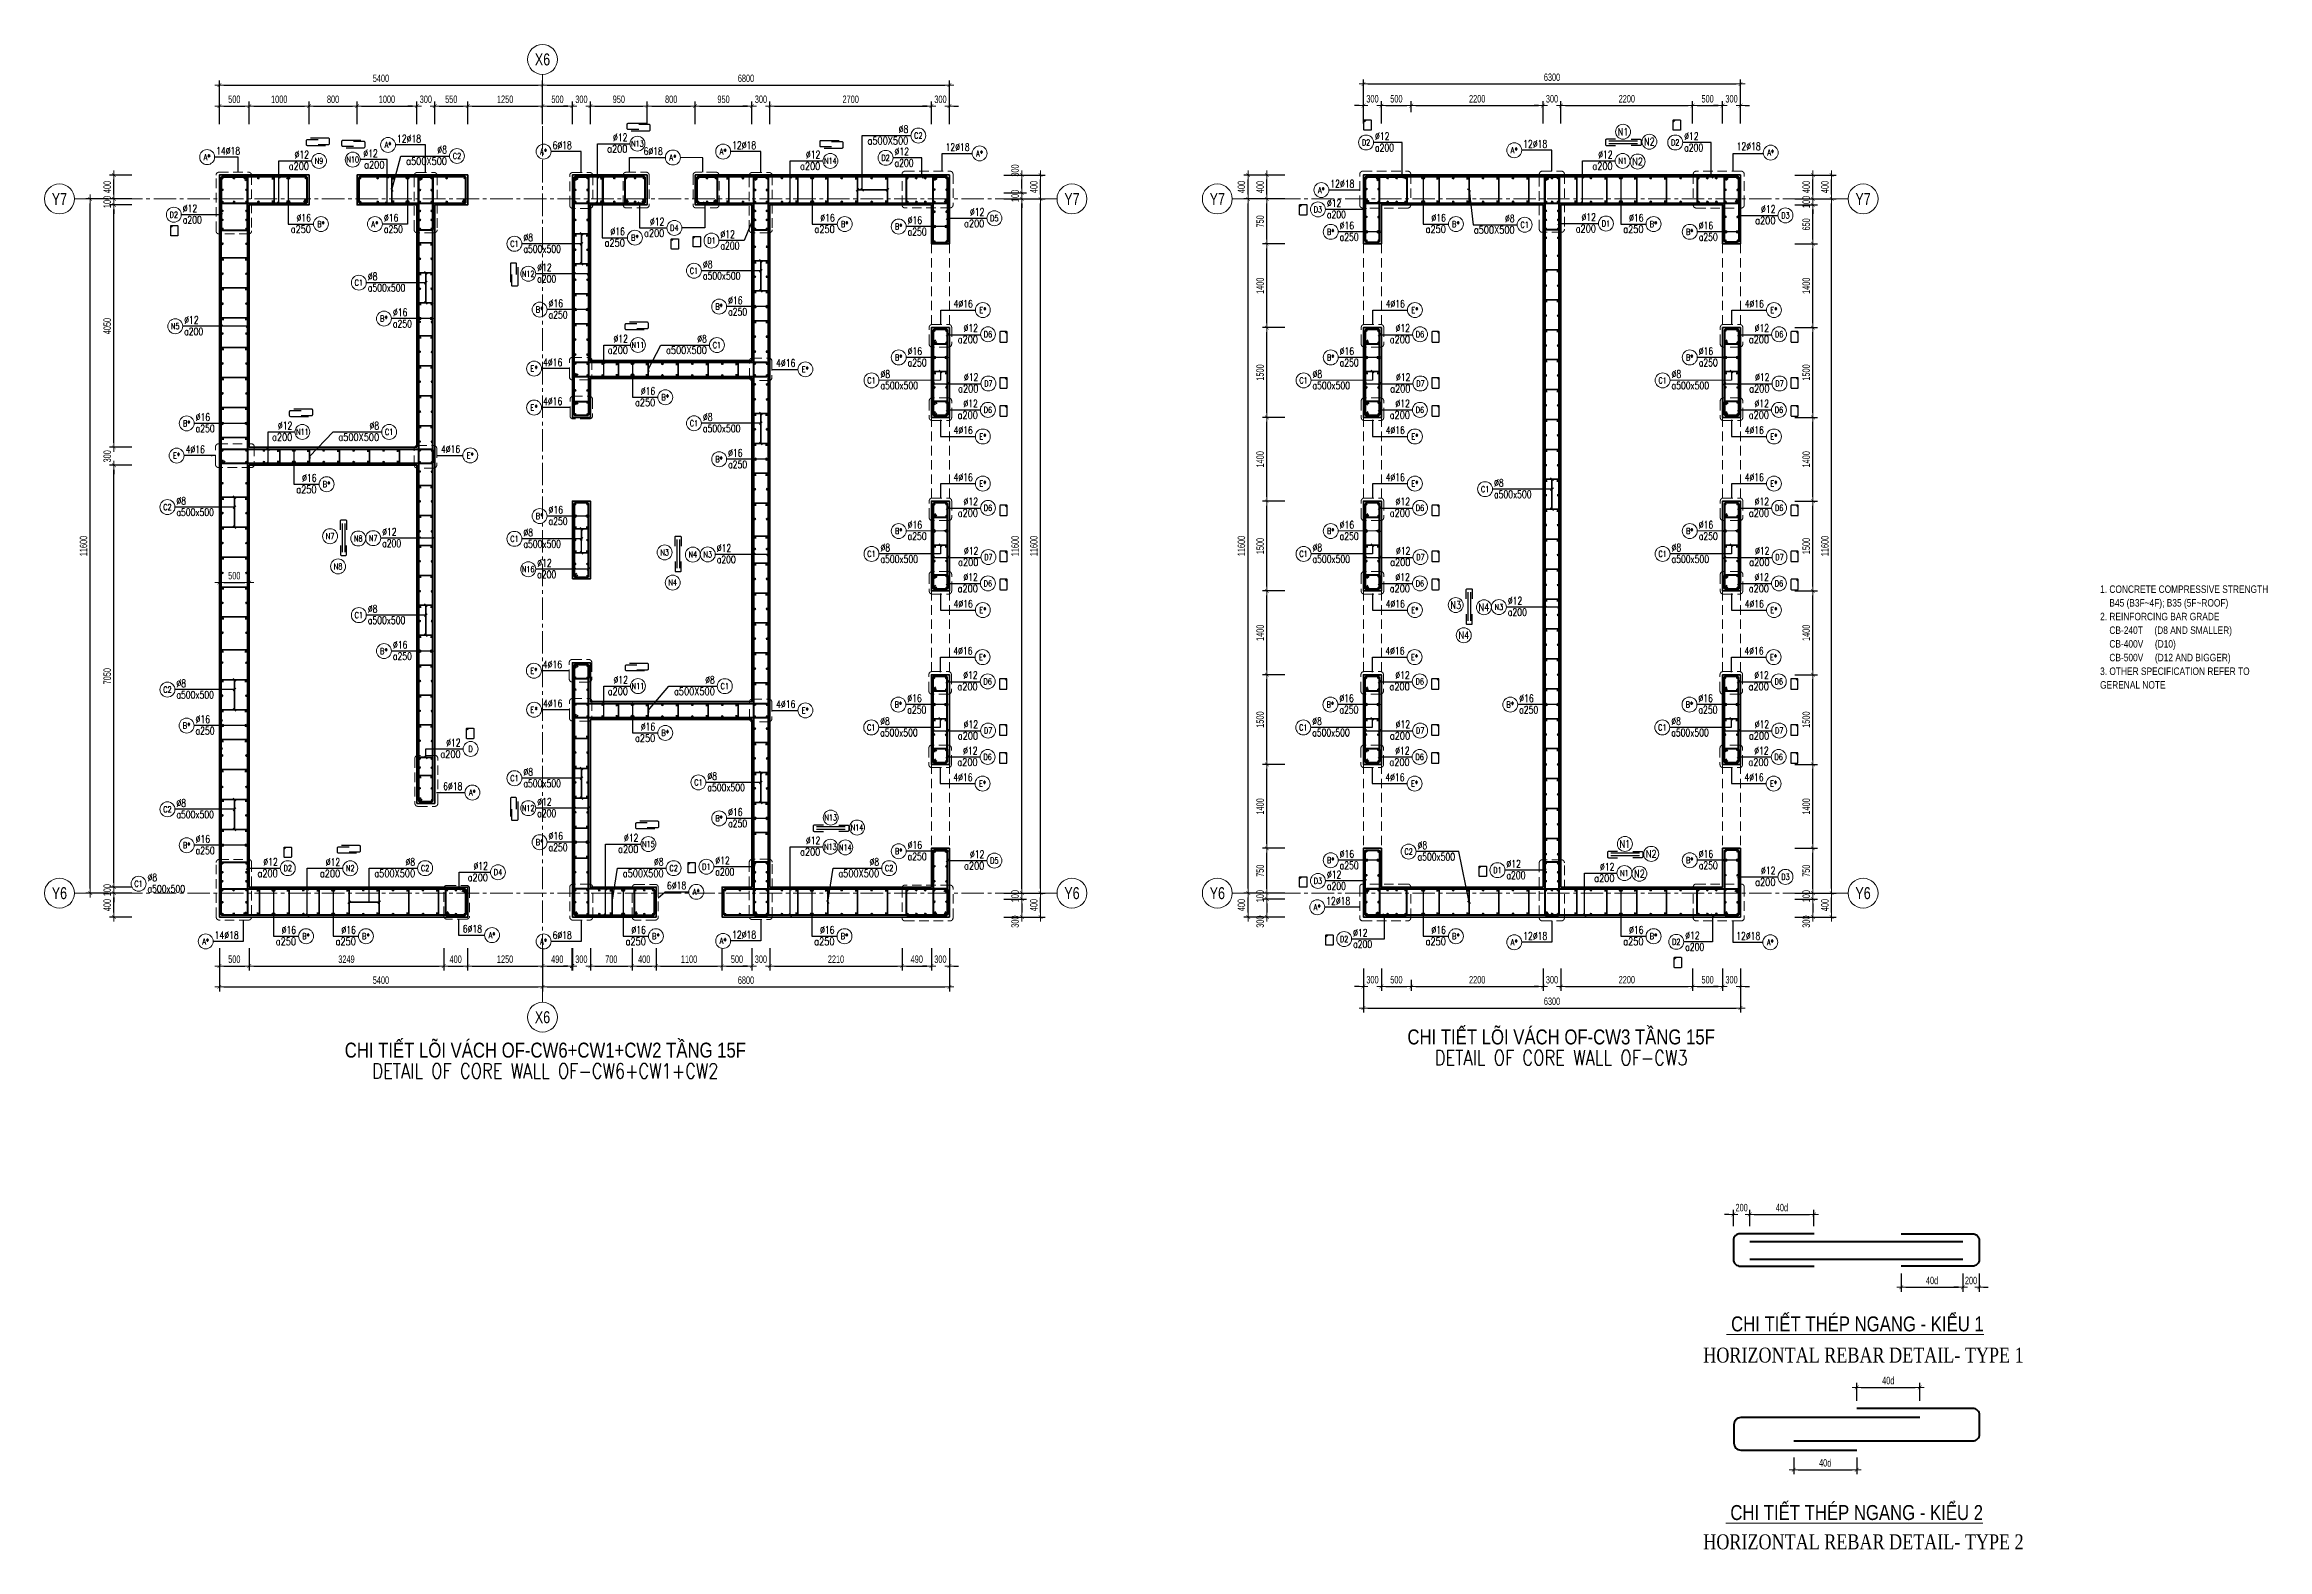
# Model space of a CAD drawing. Header units: millimetres. Extents: x 988833 to 1318015, y -9365 to 47591.
# Drawn here: x 1086760 to 1123909, y 22442 to 47591 of the extents above; entities that cross this region are included whole.
import ezdxf
from ezdxf.enums import TextEntityAlignment as Align

# ---------------------------------------------------------------- set-up
doc = ezdxf.new("R2010")
doc.units = ezdxf.units.MM
doc.header["$MEASUREMENT"] = 0
for name, pattern in [('HIDDEN', [9.525, 6.35, -3.175]), ('HIDDEN2', [4.7625, 3.175, -1.5875]), ('OF_Grid_1$0$CENTER2', [1.125, 0.75, -0.125, 0.125, -0.125])]:
    doc.linetypes.add(name, pattern=pattern)
doc.layers.get('0').update_dxf_attribs({"lineweight": 20})
doc.layers.get('Defpoints').update_dxf_attribs({"color": 151, "lineweight": 9})
for name, color, linetype in [('Hidden', 9, 'HIDDEN'), ('Leader', 6, 'Continuous'), ('Ligature', 1, 'Continuous'), ('Reinforcement', 4, 'Continuous'), ('TIT1', 3, 'Continuous')]:
    doc.layers.add(name, color=color, linetype=linetype)
for name, color, linetype, lineweight in [('KC-LEADER', 153, 'Continuous', 18), ('KC-THEP', 6, 'Continuous', 40), ('NDC_S_ANNO', 7, 'Continuous', 20), ('NDC_S_BEAM', 3, 'HIDDEN2', 20), ('NDC_S_DIM', 1, 'Continuous', 15), ('NDC_S_ENG TITLE', 3, 'Continuous', 20), ('NDC_S_HIDDEN', 8, 'HIDDEN2', 13), ('NDC_S_LEADER', 1, 'Continuous', 15), ('NDC_S_REBAR', 4, 'Continuous', 35), ('NDC_S_STIRRUP', 4, 'Continuous', 40), ('NDC_S_TEXT SYMBOL', 7, 'Continuous', 20), ('NDC_S_VN TEXT', 7, 'Continuous', 20), ('NDC_S_VN TITLE', 6, 'Continuous', 35), ('NDC_S_WALL', 6, 'Continuous', 35), ('OF_Core wall_1.2(B1-19F)$0$NDC_S_WALL', 6, 'Continuous', 35), ('OF_Grid_1$0$NDC_S_AXIS', 5, 'OF_Grid_1$0$CENTER2', 13), ('OF_Grid_1$0$NDC_S_SYMBOL', 1, 'Continuous', 15), ('OF_Grid_1$0$NDC_S_TEXT SYMBOL', 7, 'Continuous', 20)]:
    doc.layers.add(name, color=color, linetype=linetype, lineweight=lineweight)
doc.styles.add('ARIAL', font='arial.ttf', dxfattribs={"width": 0.8})
doc.styles.add('NDC_ANNO', font='', dxfattribs={"width": 0.8})
doc.styles.add('NDC_ARIAL', font='arial.ttf', dxfattribs={"width": 0.85})
doc.styles.add('NDC_DIM', font='', dxfattribs={"width": 0.75})
doc.styles.add('NDC_EN TXT', font='romans.shx', dxfattribs={"width": 0.8})
doc.styles.add('NDC_VIE TXT', font='arial.ttf', dxfattribs={"width": 0.8})
doc.styles.add('OF_Grid_1$0$NDC_ANNO', font='', dxfattribs={"width": 0.8})
doc.styles.add('VNTIMEH', font='vntimeh.shx', dxfattribs={"width": 0.8, "bigfont": 'vns.shx'})
doc.styles.get('NDC_ANNO').set_extended_font_data('Dotum')
doc.styles.get('NDC_DIM').set_extended_font_data('Dotum')
doc.styles.get('OF_Grid_1$0$NDC_ANNO').set_extended_font_data('Dotum')
doc.dimstyles.new('NDC_1-50', dxfattribs={"dimscale": 50, "dimtxt": 2.5, "dimasz": 1, "dimexe": 1.5, "dimexo": 0, "dimgap": 0.8, "dimtad": 1, "dimdec": 0, "dimdsep": 46, "dimtxsty": 'NDC_ARIAL', "dimblk": 'DIMMARK', "dimcen": 49999.938995, "dimdle": 1.5, "dimclrd": 1, "dimclre": 1, "dimclrt": 3, "dimadec": 0, "dimazin": 0, "dimtfac": 1, "dimtdec": 0, "dimtix": 1, "dimtmove": 2, "dimatfit": 3, "dimfxl": 1, "dimarcsym": 0})
doc.dimstyles.new('NDC_dim_25', dxfattribs={"dimscale": 25, "dimtxt": 2.5, "dimasz": 1.5, "dimexe": 1.5, "dimexo": 2.5, "dimgap": 1, "dimtad": 1, "dimdec": 0, "dimzin": 0, "dimdsep": 46, "dimtxsty": 'NDC_DIM', "dimblk": 'DIMMARK', "dimcen": 0.09, "dimdle": 1.2, "dimclrd": 1, "dimclre": 1, "dimclrt": 3, "dimadec": 0, "dimazin": 0, "dimtfac": 1, "dimtdec": 0, "dimtix": 1, "dimtofl": 0, "dimtmove": 0, "dimatfit": 3, "dimfxl": 6, "dimfxlon": 1, "dimtolj": 1, "dimtzin": 0, "dimarcsym": 0})
doc.dimstyles.new('NDC_dim_30', dxfattribs={"dimscale": 30, "dimtxt": 2.5, "dimasz": 1.5, "dimexe": 1.5, "dimexo": 2.5, "dimgap": 1, "dimtad": 1, "dimdec": 0, "dimzin": 0, "dimdsep": 46, "dimtxsty": 'NDC_DIM', "dimblk": 'DIMMARK', "dimcen": 0.09, "dimdle": 1.2, "dimclrd": 1, "dimclre": 1, "dimclrt": 3, "dimadec": 0, "dimazin": 0, "dimtfac": 1, "dimtdec": 0, "dimtix": 1, "dimtofl": 0, "dimtmove": 0, "dimatfit": 3, "dimfxl": 6, "dimfxlon": 1, "dimtolj": 1, "dimtzin": 0, "dimarcsym": 0})
doc.dimstyles.new('NDC_dim_50', dxfattribs={"dimscale": 50, "dimtxt": 2.5, "dimasz": 1.5, "dimexe": 1.5, "dimexo": 2.5, "dimgap": 1, "dimtad": 1, "dimdec": 0, "dimzin": 0, "dimdsep": 46, "dimtxsty": 'NDC_DIM', "dimblk": 'DIMMARK', "dimcen": 0.09, "dimdle": 1.2, "dimclrd": 1, "dimclre": 1, "dimclrt": 3, "dimadec": 0, "dimazin": 0, "dimtfac": 1, "dimtdec": 0, "dimtix": 1, "dimtofl": 0, "dimtmove": 0, "dimatfit": 3, "dimfxl": 6, "dimfxlon": 1, "dimtolj": 1, "dimtzin": 0, "dimarcsym": 0})

msp = doc.modelspace()

# ---------------------------------------------------------------- texts
at = {"layer": 'NDC_S_ENG TITLE', "style": 'VNTIMEH', "width": 0.8}
for s, p in [('horizontal rebar detail- type 1', (1114480, 25565.7)), ('horizontal rebar detail- type 2', (1114480, 22445.3))]:
    msp.add_text(s, height=250, dxfattribs=at).set_placement(p)
at = {"layer": 'NDC_S_VN TEXT', "style": 'ARIAL', "width": 0.8}
for s, p in [('%%u CHI TIẾT THÉP NGANG - KIỂU 1', (1114866.8, 26086.8)), ('%%u CHI TIẾT THÉP NGANG - KIỂU 2', (1114854.4, 22934.9))]:
    msp.add_text(s, height=250, dxfattribs=at).set_placement(p)
at = {"layer": 'NDC_S_VN TEXT', "color": 7, "style": 'NDC_EN TXT', "width": 0.8}
for tag, height, p in [('N1', 125, (1113138.8, 46131.7)), ('N2', 125, (1113382.1, 45634.4)), ('N2', 125, (1113578.9, 45965.9)), ('N7', 100, (1091532.5, 39373.9)), ('N8', 100, (1092003.4, 39335.8)), ('N3', 100, (1097123.6, 39103.6)), ('N4', 100, (1097594.6, 39065.5)), ('N8', 100, (1091666.9, 38868.9)), ('N4', 100, (1097258.1, 38598.6)), ('N3', 125, (1110343.4, 38223.8)), ('N4', 125, (1110814.4, 38185.7)), ('N4', 125, (1110477.8, 37718.8)), ('N13', 100, (1099899.1, 34671.7)), ('N14', 100, (1100339.2, 34505.9)), ('N14', 100, (1100142.4, 34174.4)), ('N1', 125, (1113169.3, 34231.7)), ('N2', 125, (1113609.4, 34065.9)), ('N2', 125, (1113412.6, 33734.4))]:
    msp.add_attdef(tag, text='3', height=height, dxfattribs=at).set_placement(p, align=Align.MIDDLE)
at = {"layer": 'TIT1', "insert": (1121110.7, 38551.1), "char_height": 125, "width": 2836.527, "attachment_point": 1, "line_spacing_factor": 1.096296, "style": 'ARIAL'}
msp.add_mtext('\\A1;1. CONCRETE COMPRESSIVE STRENGTH\\P    B45 (B3F~4F); B35 (5F~ROOF)\\P2. REINFORCING BAR GRADE\\P    CB-240T     (D8 AND SMALLER)\\P    CB-400V     (D10)\\P    CB-500V     (D12 AND BIGGER)\\P3. OTHER SPECIFICATION REFER TO GERENAL NOTE ', dxfattribs=at)

# ---------------------------------------------------------------- blocks, each defined once
blk = doc.blocks.new('DIMMARK')
at = {"layer": 'NDC_S_DIM', "color": 1}
blk.add_line((-1.5, 0), (1, 0), dxfattribs=at)
at = {"layer": 'NDC_S_DIM', "color": 2, "const_width": 0.1}
blk.add_lwpolyline([(-0.42, -0.42), (0.42, 0.42)], dxfattribs=at)
blk = doc.blocks.new('*D83')
at = {"layer": 'Defpoints', "color": 0, "transparency": 16777216}
for p in [(1116330, 28041), (1115257, 27720), (1116330, 27720)]:
    blk.add_point(p, dxfattribs=at)
at = {"layer": 'NDC_S_DIM', "color": 1, "lineweight": -2, "transparency": 16777216}
for p, q in [((1115257, 27845), (1115257, 28116)), ((1115332, 28041), (1116255, 28041)), ((1116330, 27845), (1116330, 28116))]:
    blk.add_line(p, q, dxfattribs=at)
at = {"layer": 'NDC_S_DIM', "color": 1, "lineweight": -2, "transparency": 16777216, "xscale": 75, "yscale": 75, "zscale": 75, "rotation": 180}
blk.add_blockref('DIMMARK', (1115257, 28041), dxfattribs=at)
at = {"layer": 'NDC_S_DIM', "color": 1, "lineweight": -2, "transparency": 16777216, "xscale": 75, "yscale": 75, "zscale": 75}
blk.add_blockref('DIMMARK', (1116330, 28041), dxfattribs=at)
at = {"layer": 'NDC_S_DIM', "color": 3, "transparency": 16777216, "insert": (1115794, 28155), "char_height": 125, "attachment_point": 5, "style": 'NDC_DIM'}
blk.add_mtext('\\A1;40d', dxfattribs=at)
blk = doc.blocks.new('*D84')
at = {"layer": 'Defpoints', "color": 0, "transparency": 16777216}
for p in [(1117788, 27177), (1118818, 27177), (1118818, 26823)]:
    blk.add_point(p, dxfattribs=at)
at = {"layer": 'NDC_S_DIM', "color": 1, "lineweight": -2, "transparency": 16777216}
for p, q in [((1117788, 27052), (1117788, 26748)), ((1117863, 26823), (1118743, 26823)), ((1118818, 27052), (1118818, 26748))]:
    blk.add_line(p, q, dxfattribs=at)
at = {"layer": 'NDC_S_DIM', "color": 1, "lineweight": -2, "transparency": 16777216, "xscale": 75, "yscale": 75, "zscale": 75, "rotation": 180}
blk.add_blockref('DIMMARK', (1117788, 26823), dxfattribs=at)
at = {"layer": 'NDC_S_DIM', "color": 1, "lineweight": -2, "transparency": 16777216, "xscale": 75, "yscale": 75, "zscale": 75}
blk.add_blockref('DIMMARK', (1118818, 26823), dxfattribs=at)
at = {"layer": 'NDC_S_DIM', "color": 3, "transparency": 16777216, "insert": (1118303, 26937), "char_height": 125, "attachment_point": 5, "style": 'NDC_DIM'}
blk.add_mtext('\\A1;40d', dxfattribs=at)
blk = doc.blocks.new('*D85')
at = {"layer": 'Defpoints', "color": 0, "transparency": 16777216}
for p in [(1118097, 25151), (1117044, 24799), (1118097, 24799)]:
    blk.add_point(p, dxfattribs=at)
at = {"layer": 'NDC_S_DIM', "color": 1, "lineweight": -2, "transparency": 16777216}
for p, q in [((1117044, 24924), (1117044, 25226)), ((1117119, 25151), (1118022, 25151)), ((1118097, 24924), (1118097, 25226))]:
    blk.add_line(p, q, dxfattribs=at)
at = {"layer": 'NDC_S_DIM', "color": 1, "lineweight": -2, "transparency": 16777216, "xscale": 75, "yscale": 75, "zscale": 75, "rotation": 180}
blk.add_blockref('DIMMARK', (1117044, 25151), dxfattribs=at)
at = {"layer": 'NDC_S_DIM', "color": 1, "lineweight": -2, "transparency": 16777216, "xscale": 75, "yscale": 75, "zscale": 75}
blk.add_blockref('DIMMARK', (1118097, 25151), dxfattribs=at)
at = {"layer": 'NDC_S_DIM', "color": 3, "transparency": 16777216, "insert": (1117571, 25265), "char_height": 125, "attachment_point": 5, "style": 'NDC_DIM'}
blk.add_mtext('\\A1;40d', dxfattribs=at)
blk = doc.blocks.new('*D86')
at = {"layer": 'Defpoints', "color": 0, "transparency": 16777216}
for p in [(1115991, 24103), (1117043, 24103), (1117043, 23775)]:
    blk.add_point(p, dxfattribs=at)
at = {"layer": 'NDC_S_DIM', "color": 1, "lineweight": -2, "transparency": 16777216}
for p, q in [((1115991, 23978), (1115991, 23700)), ((1117043, 23978), (1117043, 23700)), ((1116066, 23775), (1116968, 23775))]:
    blk.add_line(p, q, dxfattribs=at)
at = {"layer": 'NDC_S_DIM', "color": 1, "lineweight": -2, "transparency": 16777216, "xscale": 75, "yscale": 75, "zscale": 75, "rotation": 180}
blk.add_blockref('DIMMARK', (1115991, 23775), dxfattribs=at)
at = {"layer": 'NDC_S_DIM', "color": 1, "lineweight": -2, "transparency": 16777216, "xscale": 75, "yscale": 75, "zscale": 75}
blk.add_blockref('DIMMARK', (1117043, 23775), dxfattribs=at)
at = {"layer": 'NDC_S_DIM', "color": 3, "transparency": 16777216, "insert": (1116517, 23889), "char_height": 125, "attachment_point": 5, "style": 'NDC_DIM'}
blk.add_mtext('\\A1;40d', dxfattribs=at)
blk = doc.blocks.new('*D87')
at = {"layer": 'Defpoints', "color": 0, "transparency": 16777216}
for p in [(1114984, 28041), (1114984, 27718), (1115257, 27720)]:
    blk.add_point(p, dxfattribs=at)
at = {"layer": 'NDC_S_DIM', "color": 1, "lineweight": -2, "transparency": 16777216}
for p, q in [((1114909, 28041), (1114834, 28041)), ((1114984, 27843), (1114984, 28116)), ((1115257, 27845), (1115257, 28116)), ((1115332, 28041), (1115407, 28041))]:
    blk.add_line(p, q, dxfattribs=at)
at = {"layer": 'NDC_S_DIM', "color": 1, "lineweight": -2, "transparency": 16777216, "xscale": 75, "yscale": 75, "zscale": 75}
blk.add_blockref('DIMMARK', (1114984, 28041), dxfattribs=at)
at = {"layer": 'NDC_S_DIM', "color": 1, "lineweight": -2, "transparency": 16777216, "xscale": 75, "yscale": 75, "zscale": 75, "rotation": 180}
blk.add_blockref('DIMMARK', (1115257, 28041), dxfattribs=at)
at = {"layer": 'NDC_S_DIM', "color": 3, "transparency": 16777216, "insert": (1115121, 28154), "char_height": 125, "attachment_point": 5, "style": 'NDC_DIM'}
blk.add_mtext('\\A1;200', dxfattribs=at)
blk = doc.blocks.new('*D82')
at = {"layer": 'Defpoints', "color": 0, "transparency": 16777216}
for p in [(1118818, 27177), (1119090, 27177), (1118818, 26823)]:
    blk.add_point(p, dxfattribs=at)
at = {"layer": 'NDC_S_DIM', "color": 1, "lineweight": -2, "transparency": 16777216}
for p, q in [((1118743, 26823), (1118668, 26823)), ((1118818, 27052), (1118818, 26748)), ((1119090, 27052), (1119090, 26748)), ((1119165, 26823), (1119240, 26823))]:
    blk.add_line(p, q, dxfattribs=at)
at = {"layer": 'NDC_S_DIM', "color": 1, "lineweight": -2, "transparency": 16777216, "xscale": 75, "yscale": 75, "zscale": 75}
blk.add_blockref('DIMMARK', (1118818, 26823), dxfattribs=at)
at = {"layer": 'NDC_S_DIM', "color": 1, "lineweight": -2, "transparency": 16777216, "xscale": 75, "yscale": 75, "zscale": 75, "rotation": 180}
blk.add_blockref('DIMMARK', (1119090, 26823), dxfattribs=at)
at = {"layer": 'NDC_S_DIM', "color": 3, "transparency": 16777216, "insert": (1118954, 26936), "char_height": 125, "attachment_point": 5, "style": 'NDC_DIM'}
blk.add_mtext('\\A1;200', dxfattribs=at)
blk = doc.blocks.new('Drawing name_symbol')
at = {"layer": 'NDC_S_ENG TITLE', "style": 'NDC_EN TXT', "width": 0.8}
blk.add_attdef('SECTDET1', text='', height=5, dxfattribs=at).set_placement((0, 1.01), align=Align.CENTER)
at = {"layer": 'NDC_S_TEXT SYMBOL', "lineweight": 25, "style": 'NDC_ANNO', "width": 0.8}
blk.add_attdef('SSCALE', text='', height=2.5, dxfattribs=at).set_placement((0, -4), align=Align.CENTER)
at = {"layer": 'NDC_S_VN TITLE', "style": 'NDC_VIE TXT', "width": 0.8}
blk.add_attdef('SECTDET2', text='', height=5, dxfattribs=at).set_placement((0, 7.97), align=Align.CENTER)
blk = doc.blocks.new('THEP')
at = {"layer": 'KC-LEADER', "color": 6}
blk.add_circle((0, 0), 14, dxfattribs=at)
at = {"layer": 'KC-THEP'}
for p, q in [((-14, 0), (14, 0)), ((10, 10), (-10, -10)), ((-10, 10), (10, -10)), ((0, 14), (0, -14))]:
    blk.add_line(p, q, dxfattribs=at)
blk = doc.blocks.new('*U13')
blk.add_circle((-2.5, 0), 2.5)
at = {"layer": 'NDC_S_VN TEXT', "color": 7, "style": 'NDC_EN TXT', "width": 0.8}
blk.add_attdef('SH2', text='', height=2, dxfattribs=at).set_placement((-2.5, 0), align=Align.MIDDLE)
at = {"layer": 'NDC_S_VN TEXT', "color": 3, "style": 'NDC_EN TXT', "width": 0.75}
blk.add_attdef('DK1', (0.5, 0.85), '', height=2.5, dxfattribs=at)
blk = doc.blocks.new('*U9')
blk.add_circle((2.5, 0), 2.5)
at = {"layer": 'NDC_S_VN TEXT', "color": 3, "style": 'NDC_EN TXT', "width": 0.75}
blk.add_attdef('DK2', text='', height=2.5, dxfattribs=at).set_placement((-0.85, 0.85), align=Align.RIGHT)
at = {"layer": 'NDC_S_VN TEXT', "color": 7, "style": 'NDC_EN TXT', "width": 0.8}
blk.add_attdef('SH3', text='', height=2, dxfattribs=at).set_placement((2.5, 0), align=Align.MIDDLE)
blk = doc.blocks.new('*U10')
blk.add_circle((2.5, 0), 2.5)
at = {"layer": 'NDC_S_VN TEXT', "color": 3, "style": 'NDC_EN TXT'}
for tag, width, p in [('DK2', 0.75, (-0.85, 0.85)), ('KC2', 0.8, (-0.85, -2.97))]:
    blk.add_attdef(tag, text='', height=2.5, dxfattribs=dict(at, width=width)).set_placement(p, align=Align.RIGHT)
at = {"layer": 'NDC_S_VN TEXT', "color": 7, "style": 'NDC_EN TXT', "width": 0.8}
blk.add_attdef('SH3', text='', height=2, dxfattribs=at).set_placement((2.5, 0), align=Align.MIDDLE)
blk = doc.blocks.new('*U12')
blk.add_circle((-2.5, 0), 2.5)
at = {"layer": 'NDC_S_VN TEXT', "color": 7, "style": 'NDC_EN TXT', "width": 0.8}
blk.add_attdef('SH2', text='', height=2, dxfattribs=at).set_placement((-2.5, 0), align=Align.MIDDLE)
at = {"layer": 'NDC_S_VN TEXT', "color": 3, "style": 'NDC_EN TXT', "width": 0.75}
for tag, p in [('DK1', (0.5, 0.85)), ('KC1', (0.5, -2.97))]:
    blk.add_attdef(tag, p, '', height=2.5, dxfattribs=at)
blk = doc.blocks.new('A$C72321851')
at = {"layer": 'Ligature'}
for points in [[(-61, -129), (-61, 171, -0.414214), (-43, 189), (26, 189, -0.414214), (43, 171), (43, -4)], [(-40, -4), (-40, -180, 0.414214), (-22, -197), (47, -197, 0.414214), (65, -180), (65, 121)]]:
    blk.add_lwpolyline(points, format="xyb", dxfattribs=at)
blk = doc.blocks.new('*U11')
blk.add_circle((-2.5, 0), 2.5)
at = {"layer": 'NDC_S_VN TEXT', "color": 7, "style": 'NDC_EN TXT', "width": 0.8}
blk.add_attdef('SH2', text='', height=2, dxfattribs=at).set_placement((-2.5, 0), align=Align.MIDDLE)
at = {"layer": 'NDC_S_VN TEXT', "color": 3, "style": 'NDC_EN TXT', "width": 0.75}
for tag, p in [('DK1', (0.5, 0.85)), ('KC1', (0.5, -2.97))]:
    blk.add_attdef(tag, p, '', height=2.5, dxfattribs=at)
blk = doc.blocks.new('A$C7BC65A55')
at = {"layer": 'Ligature'}
for p, q in [((-15, 372, 0), (-15, 39, 0)), ((15, 372, 0), (15, 39, 0))]:
    blk.add_line(p, q, dxfattribs=at)
for points in [[(-36, 297), (-36, 401, -0.414214), (-24, 413), (24, 413, -0.414214), (36, 401), (36, 297)], [(-36, 117), (-36, 12, 0.414214), (-24, 0), (24, 0, 0.414214), (36, 12), (36, 117)]]:
    blk.add_lwpolyline(points, format="xyb", dxfattribs=at)
blk = doc.blocks.new('*D484')
at = {"layer": 'Defpoints', "color": 0, "transparency": 16777216}
for p in [(1089683, 38410), (1090183, 38601), (1090183, 38410)]:
    blk.add_point(p, dxfattribs=at)
at = {"layer": 'NDC_S_DIM', "color": 1, "lineweight": -2, "transparency": 16777216}
for p, q in [((1089683, 38535), (1089683, 38676)), ((1090183, 38535), (1090183, 38676)), ((1089758, 38601), (1090108, 38601))]:
    blk.add_line(p, q, dxfattribs=at)
at = {"layer": 'NDC_S_DIM', "color": 1, "lineweight": -2, "transparency": 16777216, "xscale": 75, "yscale": 75, "zscale": 75, "rotation": 180}
blk.add_blockref('DIMMARK', (1089683, 38601), dxfattribs=at)
at = {"layer": 'NDC_S_DIM', "color": 1, "lineweight": -2, "transparency": 16777216, "xscale": 75, "yscale": 75, "zscale": 75}
blk.add_blockref('DIMMARK', (1090183, 38601), dxfattribs=at)
at = {"layer": 'NDC_S_DIM', "color": 3, "transparency": 16777216, "insert": (1089933, 38714), "char_height": 125, "attachment_point": 5, "style": 'NDC_DIM'}
blk.add_mtext('\\A1;500', dxfattribs=at)
blk = doc.blocks.new('*U463')
at = {"layer": 'KC-THEP', "xscale": -1, "rotation": 170.331435563619}
blk.add_blockref('THEP', (0, 0), dxfattribs=at)
blk = doc.blocks.new('*U462')
at = {"layer": 'NDC_S_HIDDEN', "color": 0, "linetype": 'ByBlock', "lineweight": -2, "transparency": 16777216}
for p in [(0, 0), (250, 0), (500, 0), (750, 0), (1000, 0), (1250, 0), (1500, 0), (1750, 0), (2000, 0), (2250, 0)]:
    blk.add_blockref('*U463', p, dxfattribs=at)
blk = doc.blocks.new('*U465')
at = {"layer": 'KC-THEP', "xscale": -1, "rotation": 170.331435563619}
blk.add_blockref('THEP', (0, 0), dxfattribs=at)
blk = doc.blocks.new('*U464')
at = {"layer": 'NDC_S_HIDDEN', "color": 0, "linetype": 'ByBlock', "lineweight": -2, "transparency": 16777216}
for p in [(0, 0), (250, 0), (500, 0), (750, 0), (1000, 0), (1250, 0), (1500, 0), (1750, 0), (2000, 0), (2250, 0)]:
    blk.add_blockref('*U465', p, dxfattribs=at)
blk = doc.blocks.new('*U467')
at = {"layer": 'NDC_S_REBAR'}
blk.add_lwpolyline([(-15, -75), (-15, -100, 1), (15, -100), (15, 100, 1), (-15, 100), (-15, 75)], format="xyb", dxfattribs=at)
blk = doc.blocks.new('*U466')
at = {"layer": 'NDC_S_HIDDEN', "color": 0, "linetype": 'ByBlock', "lineweight": -2, "transparency": 16777216}
for p in [(0, 0), (500, 0), (1000, 0), (1500, 0), (2000, 0)]:
    blk.add_blockref('*U467', p, dxfattribs=at)
blk = doc.blocks.new('*U457')
at = {"layer": 'KC-THEP', "rotation": 9.66856443638095}
for p in [(0, 99), (0, -99)]:
    blk.add_blockref('THEP', p, dxfattribs=at)
blk = doc.blocks.new('*U456')
at = {"layer": 'NDC_S_HIDDEN', "color": 0, "linetype": 'ByBlock', "lineweight": -2, "transparency": 16777216}
for p in [(0, 0), (250, 0), (500, 0), (750, 0), (1000, 0), (1250, 0), (1500, 0), (1750, 0), (2000, 0), (2250, 0), (2500, 0)]:
    blk.add_blockref('*U457', p, dxfattribs=at)
blk = doc.blocks.new('*U459')
at = {"layer": 'NDC_S_REBAR'}
blk.add_lwpolyline([(-15, -75), (-15, -100, 1), (15, -100), (15, 100, 1), (-15, 100), (-15, 75)], format="xyb", dxfattribs=at)
blk = doc.blocks.new('*U458')
at = {"layer": 'NDC_S_HIDDEN', "color": 0, "linetype": 'ByBlock', "lineweight": -2, "transparency": 16777216}
for p in [(0, 0), (500, 0), (1000, 0), (1500, 0), (2000, 0)]:
    blk.add_blockref('*U459', p, dxfattribs=at)
blk = doc.blocks.new('*U461')
at = {"layer": 'KC-THEP', "rotation": 189.6685644363809}
blk.add_blockref('THEP', (-104, 0), dxfattribs=at)
at = {"layer": 'KC-THEP', "xscale": -1, "rotation": 170.331435563619}
blk.add_blockref('THEP', (104, 0), dxfattribs=at)
blk = doc.blocks.new('*U460')
at = {"layer": 'NDC_S_HIDDEN', "color": 0, "linetype": 'ByBlock', "lineweight": -2, "transparency": 16777216}
for p in [(0, 1200), (0, 1000), (0, 800), (0, 600), (0, 400), (0, 200), (0, 0)]:
    blk.add_blockref('*U461', p, dxfattribs=at)
blk = doc.blocks.new('*U469')
at = {"layer": 'KC-THEP', "rotation": 9.66856443638095}
for p in [(0, 99), (0, -99)]:
    blk.add_blockref('THEP', p, dxfattribs=at)
blk = doc.blocks.new('*U468')
at = {"layer": 'NDC_S_HIDDEN', "color": 0, "linetype": 'ByBlock', "lineweight": -2, "transparency": 16777216}
for p in [(0, 0), (250, 0), (500, 0), (750, 0), (1000, 0), (1250, 0), (1500, 0), (1750, 0), (2000, 0), (2250, 0), (2500, 0)]:
    blk.add_blockref('*U469', p, dxfattribs=at)
blk = doc.blocks.new('*U471')
at = {"layer": 'NDC_S_REBAR'}
blk.add_lwpolyline([(-15, -75), (-15, -100, 1), (15, -100), (15, 100, 1), (-15, 100), (-15, 75)], format="xyb", dxfattribs=at)
blk = doc.blocks.new('*U470')
at = {"layer": 'NDC_S_HIDDEN', "color": 0, "linetype": 'ByBlock', "lineweight": -2, "transparency": 16777216}
for p in [(0, 0), (500, 0), (1000, 0), (1500, 0), (2000, 0)]:
    blk.add_blockref('*U471', p, dxfattribs=at)
blk = doc.blocks.new('*U475')
at = {"layer": 'KC-THEP', "xscale": -1, "rotation": 170.331435563619}
blk.add_blockref('THEP', (0, 200), dxfattribs=at)
at = {"layer": 'KC-THEP', "rotation": 9.668564436380946}
blk.add_blockref('THEP', (0, -200), dxfattribs=at)
blk = doc.blocks.new('*U474')
at = {"layer": 'NDC_S_HIDDEN', "color": 0, "linetype": 'ByBlock', "lineweight": -2, "transparency": 16777216}
for p in [(0, 0), (250, 0), (500, 0), (750, 0), (1000, 0), (1250, 0), (1500, 0), (1750, 0)]:
    blk.add_blockref('*U475', p, dxfattribs=at)
blk = doc.blocks.new('*U477')
at = {"layer": 'KC-THEP', "xscale": -1, "rotation": 170.331435563619}
blk.add_blockref('THEP', (0, 200), dxfattribs=at)
at = {"layer": 'KC-THEP', "rotation": 9.668564436380946}
blk.add_blockref('THEP', (0, -200), dxfattribs=at)
blk = doc.blocks.new('*U476')
at = {"layer": 'NDC_S_HIDDEN', "color": 0, "linetype": 'ByBlock', "lineweight": -2, "transparency": 16777216}
for p in [(0, 0), (250, 0)]:
    blk.add_blockref('*U477', p, dxfattribs=at)
blk = doc.blocks.new('*U479')
at = {"layer": 'NDC_S_REBAR'}
blk.add_lwpolyline([(-15, 175), (-15, 200, -1), (15, 200), (15, -200, -1), (-15, -200), (-15, -175)], format="xyb", dxfattribs=at)
blk = doc.blocks.new('*U478')
at = {"layer": 'NDC_S_HIDDEN', "color": 0, "linetype": 'ByBlock', "lineweight": -2, "transparency": 16777216}
for p in [(0, 0), (500, 0), (1000, 0), (1500, 0)]:
    blk.add_blockref('*U479', p, dxfattribs=at)
blk = doc.blocks.new('*U481')
at = {"layer": 'KC-THEP', "xscale": -1, "rotation": 170.331435563619}
blk.add_blockref('THEP', (0, 200), dxfattribs=at)
at = {"layer": 'KC-THEP', "rotation": 9.668564436380946}
blk.add_blockref('THEP', (0, -200), dxfattribs=at)
blk = doc.blocks.new('*U480')
at = {"layer": 'NDC_S_HIDDEN', "color": 0, "linetype": 'ByBlock', "lineweight": -2, "transparency": 16777216}
for p in [(0, 0), (250, 0), (500, 0), (750, 0), (1000, 0), (1250, 0), (1500, 0), (1750, 0)]:
    blk.add_blockref('*U481', p, dxfattribs=at)
blk = doc.blocks.new('*U483')
at = {"layer": 'NDC_S_REBAR'}
blk.add_lwpolyline([(-15, 175), (-15, 200, -1), (15, 200), (15, -200, -1), (-15, -200), (-15, -175)], format="xyb", dxfattribs=at)
blk = doc.blocks.new('*U482')
at = {"layer": 'NDC_S_HIDDEN', "color": 0, "linetype": 'ByBlock', "lineweight": -2, "transparency": 16777216}
for p in [(0, 0), (500, 0), (1000, 0), (1500, 0)]:
    blk.add_blockref('*U483', p, dxfattribs=at)
blk = doc.blocks.new('*U473')
at = {"layer": 'KC-THEP', "rotation": 9.668564436380946}
blk.add_blockref('THEP', (-100, 0), dxfattribs=at)
at = {"layer": 'KC-THEP', "xscale": -1, "rotation": 350.3314355636191}
blk.add_blockref('THEP', (100, 0), dxfattribs=at)
blk = doc.blocks.new('*U472')
at = {"layer": 'OF_Core wall_1.2(B1-19F)$0$NDC_S_WALL', "color": 0, "linetype": 'ByBlock', "lineweight": -2, "transparency": 16777216}
for p in [(0, 0), (0, -250), (0, -500), (0, -750), (0, -1000)]:
    blk.add_blockref('*U473', p, dxfattribs=at)
blk = doc.blocks.new('*D497')
at = {"layer": 'Defpoints', "color": 0, "transparency": 16777216}
for p in [(1090183, 34221), (1089683, 34021), (1090183, 32192)]:
    blk.add_point(p, dxfattribs=at)
at = {"layer": 'NDC_S_DIM', "color": 1, "lineweight": -2, "transparency": 16777216}
for p, q in [((1089683, 32492), (1089683, 32117)), ((1090183, 32492), (1090183, 32117)), ((1089758, 32192), (1090108, 32192))]:
    blk.add_line(p, q, dxfattribs=at)
at = {"layer": 'NDC_S_DIM', "color": 1, "lineweight": -2, "transparency": 16777216, "xscale": 75, "yscale": 75, "zscale": 75, "rotation": 180}
blk.add_blockref('DIMMARK', (1089683, 32192), dxfattribs=at)
at = {"layer": 'NDC_S_DIM', "color": 1, "lineweight": -2, "transparency": 16777216, "xscale": 75, "yscale": 75, "zscale": 75}
blk.add_blockref('DIMMARK', (1090183, 32192), dxfattribs=at)
at = {"layer": 'NDC_S_DIM', "color": 3, "transparency": 16777216, "insert": (1089933, 32305), "char_height": 125, "attachment_point": 5, "style": 'NDC_DIM'}
blk.add_mtext('\\A1;500', dxfattribs=at)
blk = doc.blocks.new('*D498')
at = {"layer": 'Defpoints', "color": 0, "transparency": 16777216}
for p in [(1089683, 33009), (1095083, 33009), (1095083, 31843)]:
    blk.add_point(p, dxfattribs=at)
at = {"layer": 'NDC_S_DIM', "color": 1, "lineweight": -2, "transparency": 16777216}
for p, q in [((1089683, 32143), (1089683, 31768)), ((1095083, 32143), (1095083, 31768)), ((1089758, 31843), (1095008, 31843))]:
    blk.add_line(p, q, dxfattribs=at)
at = {"layer": 'NDC_S_DIM', "color": 1, "lineweight": -2, "transparency": 16777216, "xscale": 75, "yscale": 75, "zscale": 75, "rotation": 180}
blk.add_blockref('DIMMARK', (1089683, 31843), dxfattribs=at)
at = {"layer": 'NDC_S_DIM', "color": 1, "lineweight": -2, "transparency": 16777216, "xscale": 75, "yscale": 75, "zscale": 75}
blk.add_blockref('DIMMARK', (1095083, 31843), dxfattribs=at)
at = {"layer": 'NDC_S_DIM', "color": 3, "transparency": 16777216, "insert": (1092383, 31955), "char_height": 125, "attachment_point": 5, "style": 'NDC_DIM'}
blk.add_mtext('\\A1;5400', dxfattribs=at)
blk = doc.blocks.new('*D499')
at = {"layer": 'Defpoints', "color": 0, "ltscale": 200, "transparency": 16777216}
for p in [(1090183, 34221), (1093432, 33103), (1093432, 32192)]:
    blk.add_point(p, dxfattribs=at)
at = {"layer": 'NDC_S_DIM', "color": 1, "lineweight": -2, "ltscale": 200, "transparency": 16777216}
for p, q in [((1090183, 32492), (1090183, 32117)), ((1093432, 32492), (1093432, 32117)), ((1090258, 32192), (1093357, 32192))]:
    blk.add_line(p, q, dxfattribs=at)
at = {"layer": 'NDC_S_DIM', "color": 1, "lineweight": -2, "ltscale": 200, "transparency": 16777216, "xscale": 75, "yscale": 75, "zscale": 75, "rotation": 180}
blk.add_blockref('DIMMARK', (1090183, 32192), dxfattribs=at)
at = {"layer": 'NDC_S_DIM', "color": 1, "lineweight": -2, "ltscale": 200, "transparency": 16777216, "xscale": 75, "yscale": 75, "zscale": 75}
blk.add_blockref('DIMMARK', (1093432, 32192), dxfattribs=at)
at = {"layer": 'NDC_S_DIM', "color": 3, "ltscale": 200, "transparency": 16777216, "insert": (1091807, 32305), "char_height": 125, "attachment_point": 5, "style": 'NDC_DIM'}
blk.add_mtext('\\A1;3249', dxfattribs=at)
blk = doc.blocks.new('*D500')
at = {"layer": 'Defpoints', "color": 0, "ltscale": 200, "transparency": 16777216}
for p in [(1093432, 33103), (1093832, 33009), (1093832, 32192)]:
    blk.add_point(p, dxfattribs=at)
at = {"layer": 'NDC_S_DIM', "color": 1, "lineweight": -2, "ltscale": 200, "transparency": 16777216}
for p, q in [((1093432, 32492), (1093432, 32117)), ((1093832, 32492), (1093832, 32117)), ((1093507, 32192), (1093757, 32192))]:
    blk.add_line(p, q, dxfattribs=at)
at = {"layer": 'NDC_S_DIM', "color": 1, "lineweight": -2, "ltscale": 200, "transparency": 16777216, "xscale": 75, "yscale": 75, "zscale": 75, "rotation": 180}
blk.add_blockref('DIMMARK', (1093432, 32192), dxfattribs=at)
at = {"layer": 'NDC_S_DIM', "color": 1, "lineweight": -2, "ltscale": 200, "transparency": 16777216, "xscale": 75, "yscale": 75, "zscale": 75}
blk.add_blockref('DIMMARK', (1093832, 32192), dxfattribs=at)
at = {"layer": 'NDC_S_DIM', "color": 3, "ltscale": 200, "transparency": 16777216, "insert": (1093632, 32305), "char_height": 125, "attachment_point": 5, "style": 'NDC_DIM'}
blk.add_mtext('\\A1;400', dxfattribs=at)
blk = doc.blocks.new('*D501')
at = {"layer": 'Defpoints', "color": 0, "ltscale": 200, "transparency": 16777216}
for p in [(1093832, 33009), (1095082, 33009), (1095082, 32192)]:
    blk.add_point(p, dxfattribs=at)
at = {"layer": 'NDC_S_DIM', "color": 1, "lineweight": -2, "ltscale": 200, "transparency": 16777216}
for p, q in [((1093832, 32492), (1093832, 32117)), ((1095082, 32492), (1095082, 32117)), ((1093907, 32192), (1095007, 32192))]:
    blk.add_line(p, q, dxfattribs=at)
at = {"layer": 'NDC_S_DIM', "color": 1, "lineweight": -2, "ltscale": 200, "transparency": 16777216, "xscale": 75, "yscale": 75, "zscale": 75, "rotation": 180}
blk.add_blockref('DIMMARK', (1093832, 32192), dxfattribs=at)
at = {"layer": 'NDC_S_DIM', "color": 1, "lineweight": -2, "ltscale": 200, "transparency": 16777216, "xscale": 75, "yscale": 75, "zscale": 75}
blk.add_blockref('DIMMARK', (1095082, 32192), dxfattribs=at)
at = {"layer": 'NDC_S_DIM', "color": 3, "ltscale": 200, "transparency": 16777216, "insert": (1094457, 32305), "char_height": 125, "attachment_point": 5, "style": 'NDC_DIM'}
blk.add_mtext('\\A1;1250', dxfattribs=at)
blk = doc.blocks.new('*D502')
at = {"layer": 'Defpoints', "color": 0, "ltscale": 200, "transparency": 16777216}
for p in [(1095882, 33509), (1095582, 33009), (1095882, 32192)]:
    blk.add_point(p, dxfattribs=at)
at = {"layer": 'NDC_S_DIM', "color": 1, "lineweight": -2, "ltscale": 200, "transparency": 16777216}
for p, q in [((1095582, 32492), (1095582, 32117)), ((1095882, 32492), (1095882, 32117)), ((1095507, 32192), (1095432, 32192)), ((1095957, 32192), (1096032, 32192))]:
    blk.add_line(p, q, dxfattribs=at)
at = {"layer": 'NDC_S_DIM', "color": 1, "lineweight": -2, "ltscale": 200, "transparency": 16777216, "xscale": 75, "yscale": 75, "zscale": 75}
blk.add_blockref('DIMMARK', (1095582, 32192), dxfattribs=at)
at = {"layer": 'NDC_S_DIM', "color": 1, "lineweight": -2, "ltscale": 200, "transparency": 16777216, "xscale": 75, "yscale": 75, "zscale": 75, "rotation": 180}
blk.add_blockref('DIMMARK', (1095882, 32192), dxfattribs=at)
at = {"layer": 'NDC_S_DIM', "color": 3, "ltscale": 200, "transparency": 16777216, "insert": (1095732, 32305), "char_height": 125, "attachment_point": 5, "style": 'NDC_DIM'}
blk.add_mtext('\\A1;300', dxfattribs=at)
blk = doc.blocks.new('*D503')
at = {"layer": 'Defpoints', "color": 0, "ltscale": 200, "transparency": 16777216}
for p in [(1095882, 33509), (1096582, 33009), (1096582, 32192)]:
    blk.add_point(p, dxfattribs=at)
at = {"layer": 'NDC_S_DIM', "color": 1, "lineweight": -2, "ltscale": 200, "transparency": 16777216}
for p, q in [((1095882, 32492), (1095882, 32117)), ((1096582, 32492), (1096582, 32117)), ((1095957, 32192), (1096507, 32192))]:
    blk.add_line(p, q, dxfattribs=at)
at = {"layer": 'NDC_S_DIM', "color": 1, "lineweight": -2, "ltscale": 200, "transparency": 16777216, "xscale": 75, "yscale": 75, "zscale": 75, "rotation": 180}
blk.add_blockref('DIMMARK', (1095882, 32192), dxfattribs=at)
at = {"layer": 'NDC_S_DIM', "color": 1, "lineweight": -2, "ltscale": 200, "transparency": 16777216, "xscale": 75, "yscale": 75, "zscale": 75}
blk.add_blockref('DIMMARK', (1096582, 32192), dxfattribs=at)
at = {"layer": 'NDC_S_DIM', "color": 3, "ltscale": 200, "transparency": 16777216, "insert": (1096232, 32305), "char_height": 125, "attachment_point": 5, "style": 'NDC_DIM'}
blk.add_mtext('\\A1;700', dxfattribs=at)
blk = doc.blocks.new('*D504')
at = {"layer": 'Defpoints', "color": 0, "ltscale": 200, "transparency": 16777216}
for p in [(1096582, 33009), (1096982, 33009), (1096982, 32192)]:
    blk.add_point(p, dxfattribs=at)
at = {"layer": 'NDC_S_DIM', "color": 1, "lineweight": -2, "ltscale": 200, "transparency": 16777216}
for p, q in [((1096582, 32492), (1096582, 32117)), ((1096982, 32492), (1096982, 32117)), ((1096657, 32192), (1096907, 32192))]:
    blk.add_line(p, q, dxfattribs=at)
at = {"layer": 'NDC_S_DIM', "color": 1, "lineweight": -2, "ltscale": 200, "transparency": 16777216, "xscale": 75, "yscale": 75, "zscale": 75, "rotation": 180}
blk.add_blockref('DIMMARK', (1096582, 32192), dxfattribs=at)
at = {"layer": 'NDC_S_DIM', "color": 1, "lineweight": -2, "ltscale": 200, "transparency": 16777216, "xscale": 75, "yscale": 75, "zscale": 75}
blk.add_blockref('DIMMARK', (1096982, 32192), dxfattribs=at)
at = {"layer": 'NDC_S_DIM', "color": 3, "ltscale": 200, "transparency": 16777216, "insert": (1096782, 32305), "char_height": 125, "attachment_point": 5, "style": 'NDC_DIM'}
blk.add_mtext('\\A1;400', dxfattribs=at)
blk = doc.blocks.new('*D505')
at = {"layer": 'Defpoints', "color": 0, "ltscale": 200, "transparency": 16777216}
for p in [(1096982, 33009), (1098082, 33009), (1098082, 32192)]:
    blk.add_point(p, dxfattribs=at)
at = {"layer": 'NDC_S_DIM', "color": 1, "lineweight": -2, "ltscale": 200, "transparency": 16777216}
for p, q in [((1096982, 32492), (1096982, 32117)), ((1098082, 32492), (1098082, 32117)), ((1097057, 32192), (1098007, 32192))]:
    blk.add_line(p, q, dxfattribs=at)
at = {"layer": 'NDC_S_DIM', "color": 1, "lineweight": -2, "ltscale": 200, "transparency": 16777216, "xscale": 75, "yscale": 75, "zscale": 75, "rotation": 180}
blk.add_blockref('DIMMARK', (1096982, 32192), dxfattribs=at)
at = {"layer": 'NDC_S_DIM', "color": 1, "lineweight": -2, "ltscale": 200, "transparency": 16777216, "xscale": 75, "yscale": 75, "zscale": 75}
blk.add_blockref('DIMMARK', (1098082, 32192), dxfattribs=at)
at = {"layer": 'NDC_S_DIM', "color": 3, "ltscale": 200, "transparency": 16777216, "insert": (1097532, 32305), "char_height": 125, "attachment_point": 5, "style": 'NDC_DIM'}
blk.add_mtext('\\A1;1100', dxfattribs=at)
blk = doc.blocks.new('*D511')
at = {"layer": 'Defpoints', "color": 0, "ltscale": 200, "transparency": 16777216}
for p in [(1098582, 33509), (1098082, 33009), (1098582, 32192)]:
    blk.add_point(p, dxfattribs=at)
at = {"layer": 'NDC_S_DIM', "color": 1, "lineweight": -2, "ltscale": 200, "transparency": 16777216}
for p, q in [((1098082, 32492), (1098082, 32117)), ((1098582, 32492), (1098582, 32117)), ((1098157, 32192), (1098507, 32192))]:
    blk.add_line(p, q, dxfattribs=at)
at = {"layer": 'NDC_S_DIM', "color": 1, "lineweight": -2, "ltscale": 200, "transparency": 16777216, "xscale": 75, "yscale": 75, "zscale": 75, "rotation": 180}
blk.add_blockref('DIMMARK', (1098082, 32192), dxfattribs=at)
at = {"layer": 'NDC_S_DIM', "color": 1, "lineweight": -2, "ltscale": 200, "transparency": 16777216, "xscale": 75, "yscale": 75, "zscale": 75}
blk.add_blockref('DIMMARK', (1098582, 32192), dxfattribs=at)
at = {"layer": 'NDC_S_DIM', "color": 3, "ltscale": 200, "transparency": 16777216, "insert": (1098332, 32305), "char_height": 125, "attachment_point": 5, "style": 'NDC_DIM'}
blk.add_mtext('\\A1;500', dxfattribs=at)
blk = doc.blocks.new('*D512')
at = {"layer": 'Defpoints', "color": 0, "ltscale": 200, "transparency": 16777216}
for p in [(1098582, 33509), (1098882, 33509), (1098882, 32192)]:
    blk.add_point(p, dxfattribs=at)
at = {"layer": 'NDC_S_DIM', "color": 1, "lineweight": -2, "ltscale": 200, "transparency": 16777216}
for p, q in [((1098582, 32492), (1098582, 32117)), ((1098882, 32492), (1098882, 32117)), ((1098507, 32192), (1098432, 32192)), ((1098957, 32192), (1099032, 32192))]:
    blk.add_line(p, q, dxfattribs=at)
at = {"layer": 'NDC_S_DIM', "color": 1, "lineweight": -2, "ltscale": 200, "transparency": 16777216, "xscale": 75, "yscale": 75, "zscale": 75}
blk.add_blockref('DIMMARK', (1098582, 32192), dxfattribs=at)
at = {"layer": 'NDC_S_DIM', "color": 1, "lineweight": -2, "ltscale": 200, "transparency": 16777216, "xscale": 75, "yscale": 75, "zscale": 75, "rotation": 180}
blk.add_blockref('DIMMARK', (1098882, 32192), dxfattribs=at)
at = {"layer": 'NDC_S_DIM', "color": 3, "ltscale": 200, "transparency": 16777216, "insert": (1098732, 32305), "char_height": 125, "attachment_point": 5, "style": 'NDC_DIM'}
blk.add_mtext('\\A1;300', dxfattribs=at)
blk = doc.blocks.new('*D513')
at = {"layer": 'Defpoints', "color": 0, "ltscale": 200, "transparency": 16777216}
for p in [(1098882, 33509), (1101092, 33083), (1101092, 32192)]:
    blk.add_point(p, dxfattribs=at)
at = {"layer": 'NDC_S_DIM', "color": 1, "lineweight": -2, "ltscale": 200, "transparency": 16777216}
for p, q in [((1098882, 32492), (1098882, 32117)), ((1101092, 32492), (1101092, 32117)), ((1098957, 32192), (1101017, 32192))]:
    blk.add_line(p, q, dxfattribs=at)
at = {"layer": 'NDC_S_DIM', "color": 1, "lineweight": -2, "ltscale": 200, "transparency": 16777216, "xscale": 75, "yscale": 75, "zscale": 75, "rotation": 180}
blk.add_blockref('DIMMARK', (1098882, 32192), dxfattribs=at)
at = {"layer": 'NDC_S_DIM', "color": 1, "lineweight": -2, "ltscale": 200, "transparency": 16777216, "xscale": 75, "yscale": 75, "zscale": 75}
blk.add_blockref('DIMMARK', (1101092, 32192), dxfattribs=at)
at = {"layer": 'NDC_S_DIM', "color": 3, "ltscale": 200, "transparency": 16777216, "insert": (1099987, 32305), "char_height": 125, "attachment_point": 5, "style": 'NDC_DIM'}
blk.add_mtext('\\A1;2210', dxfattribs=at)
blk = doc.blocks.new('*D514')
at = {"layer": 'Defpoints', "color": 0, "ltscale": 200, "transparency": 16777216}
for p in [(1101582, 33509), (1101092, 33083), (1101582, 32192)]:
    blk.add_point(p, dxfattribs=at)
at = {"layer": 'NDC_S_DIM', "color": 1, "lineweight": -2, "ltscale": 200, "transparency": 16777216}
for p, q in [((1101092, 32492), (1101092, 32117)), ((1101582, 32492), (1101582, 32117)), ((1101167, 32192), (1101507, 32192))]:
    blk.add_line(p, q, dxfattribs=at)
at = {"layer": 'NDC_S_DIM', "color": 1, "lineweight": -2, "ltscale": 200, "transparency": 16777216, "xscale": 75, "yscale": 75, "zscale": 75, "rotation": 180}
blk.add_blockref('DIMMARK', (1101092, 32192), dxfattribs=at)
at = {"layer": 'NDC_S_DIM', "color": 1, "lineweight": -2, "ltscale": 200, "transparency": 16777216, "xscale": 75, "yscale": 75, "zscale": 75}
blk.add_blockref('DIMMARK', (1101582, 32192), dxfattribs=at)
at = {"layer": 'NDC_S_DIM', "color": 3, "ltscale": 200, "transparency": 16777216, "insert": (1101337, 32305), "char_height": 125, "attachment_point": 5, "style": 'NDC_DIM'}
blk.add_mtext('\\A1;490', dxfattribs=at)
blk = doc.blocks.new('*D515')
at = {"layer": 'Defpoints', "color": 0, "ltscale": 200, "transparency": 16777216}
for p in [(1101582, 33509), (1101882, 33009), (1101882, 32192)]:
    blk.add_point(p, dxfattribs=at)
at = {"layer": 'NDC_S_DIM', "color": 1, "lineweight": -2, "ltscale": 200, "transparency": 16777216}
for p, q in [((1101582, 32492), (1101582, 32117)), ((1101882, 32492), (1101882, 32117)), ((1101507, 32192), (1101432, 32192)), ((1101957, 32192), (1102032, 32192))]:
    blk.add_line(p, q, dxfattribs=at)
at = {"layer": 'NDC_S_DIM', "color": 1, "lineweight": -2, "ltscale": 200, "transparency": 16777216, "xscale": 75, "yscale": 75, "zscale": 75}
blk.add_blockref('DIMMARK', (1101582, 32192), dxfattribs=at)
at = {"layer": 'NDC_S_DIM', "color": 1, "lineweight": -2, "ltscale": 200, "transparency": 16777216, "xscale": 75, "yscale": 75, "zscale": 75, "rotation": 180}
blk.add_blockref('DIMMARK', (1101882, 32192), dxfattribs=at)
at = {"layer": 'NDC_S_DIM', "color": 3, "ltscale": 200, "transparency": 16777216, "insert": (1101732, 32305), "char_height": 125, "attachment_point": 5, "style": 'NDC_DIM'}
blk.add_mtext('\\A1;300', dxfattribs=at)
blk = doc.blocks.new('*U56')
at = {"layer": 'OF_Grid_1$0$NDC_S_SYMBOL'}
blk.add_line((0, 5), (0, 9), dxfattribs=at)
blk.add_circle((0, 0), 5, dxfattribs=at)
at = {"layer": 'OF_Grid_1$0$NDC_S_TEXT SYMBOL', "color": 7, "style": 'OF_Grid_1$0$NDC_ANNO', "width": 0.8}
blk.add_attdef('GRID', text='', height=4, dxfattribs=at).set_placement((0, 0), align=Align.MIDDLE)
blk = doc.blocks.new('*U55')
at = {"layer": 'OF_Grid_1$0$NDC_S_SYMBOL'}
blk.add_line((5, 0), (9, 0), dxfattribs=at)
blk.add_circle((0, 0), 5, dxfattribs=at)
at = {"layer": 'OF_Grid_1$0$NDC_S_TEXT SYMBOL', "color": 7, "style": 'OF_Grid_1$0$NDC_ANNO', "width": 0.8}
blk.add_attdef('GRID', text='', height=4, rotation=270, dxfattribs=at).set_placement((0, 0), align=Align.MIDDLE)
blk = doc.blocks.new('*D516')
at = {"layer": 'Defpoints', "color": 0, "ltscale": 200, "transparency": 16777216}
for p in [(1101883, 33325), (1095083, 33009), (1101883, 31843)]:
    blk.add_point(p, dxfattribs=at)
at = {"layer": 'NDC_S_DIM', "color": 1, "lineweight": -2, "ltscale": 200, "transparency": 16777216}
for p, q in [((1095083, 32143), (1095083, 31768)), ((1101883, 32143), (1101883, 31768)), ((1095158, 31843), (1101808, 31843))]:
    blk.add_line(p, q, dxfattribs=at)
at = {"layer": 'NDC_S_DIM', "color": 1, "lineweight": -2, "ltscale": 200, "transparency": 16777216, "xscale": 75, "yscale": 75, "zscale": 75, "rotation": 180}
blk.add_blockref('DIMMARK', (1095083, 31843), dxfattribs=at)
at = {"layer": 'NDC_S_DIM', "color": 1, "lineweight": -2, "ltscale": 200, "transparency": 16777216, "xscale": 75, "yscale": 75, "zscale": 75}
blk.add_blockref('DIMMARK', (1101883, 31843), dxfattribs=at)
at = {"layer": 'NDC_S_DIM', "color": 3, "ltscale": 200, "transparency": 16777216, "insert": (1098483, 31955), "char_height": 125, "attachment_point": 5, "style": 'NDC_DIM'}
blk.add_mtext('\\A1;6800', dxfattribs=at)
blk = doc.blocks.new('*D517')
at = {"layer": 'Defpoints', "color": 0, "ltscale": 200, "transparency": 16777216}
for p in [(1095084, 33009), (1095574, 33021), (1095574, 32192)]:
    blk.add_point(p, dxfattribs=at)
at = {"layer": 'NDC_S_DIM', "color": 1, "lineweight": -2, "ltscale": 200, "transparency": 16777216}
for p, q in [((1095084, 32492), (1095084, 32117)), ((1095574, 32492), (1095574, 32117)), ((1095159, 32192), (1095499, 32192))]:
    blk.add_line(p, q, dxfattribs=at)
at = {"layer": 'NDC_S_DIM', "color": 1, "lineweight": -2, "ltscale": 200, "transparency": 16777216, "xscale": 75, "yscale": 75, "zscale": 75, "rotation": 180}
blk.add_blockref('DIMMARK', (1095084, 32192), dxfattribs=at)
at = {"layer": 'NDC_S_DIM', "color": 1, "lineweight": -2, "ltscale": 200, "transparency": 16777216, "xscale": 75, "yscale": 75, "zscale": 75}
blk.add_blockref('DIMMARK', (1095574, 32192), dxfattribs=at)
at = {"layer": 'NDC_S_DIM', "color": 3, "ltscale": 200, "transparency": 16777216, "insert": (1095329, 32305), "char_height": 125, "attachment_point": 5, "style": 'NDC_DIM'}
blk.add_mtext('\\A1;490', dxfattribs=at)
blk = doc.blocks.new('*D518')
at = {"layer": 'Defpoints', "color": 0, "ltscale": 200, "transparency": 16777216}
for p in [(1095083, 46911), (1089683, 45406), (1095083, 44788)]:
    blk.add_point(p, dxfattribs=at)
at = {"layer": 'NDC_S_DIM', "color": 1, "lineweight": -2, "ltscale": 200, "transparency": 16777216}
for p, q in [((1089683, 46611), (1089683, 46986)), ((1089758, 46911), (1095008, 46911)), ((1095083, 46611), (1095083, 46986))]:
    blk.add_line(p, q, dxfattribs=at)
at = {"layer": 'NDC_S_DIM', "color": 1, "lineweight": -2, "ltscale": 200, "transparency": 16777216, "xscale": 75, "yscale": 75, "zscale": 75, "rotation": 180}
blk.add_blockref('DIMMARK', (1089683, 46911), dxfattribs=at)
at = {"layer": 'NDC_S_DIM', "color": 1, "lineweight": -2, "ltscale": 200, "transparency": 16777216, "xscale": 75, "yscale": 75, "zscale": 75}
blk.add_blockref('DIMMARK', (1095083, 46911), dxfattribs=at)
at = {"layer": 'NDC_S_DIM', "color": 3, "ltscale": 200, "transparency": 16777216, "insert": (1092383, 47024), "char_height": 125, "attachment_point": 5, "style": 'NDC_DIM'}
blk.add_mtext('\\A1;5400', dxfattribs=at)
blk = doc.blocks.new('*D519')
at = {"layer": 'Defpoints', "color": 0, "ltscale": 200, "transparency": 16777216}
for p in [(1101883, 46911), (1095083, 44788), (1101883, 44158)]:
    blk.add_point(p, dxfattribs=at)
at = {"layer": 'NDC_S_DIM', "color": 1, "lineweight": -2, "ltscale": 200, "transparency": 16777216}
for p, q in [((1095083, 46611), (1095083, 46986)), ((1095158, 46911), (1101808, 46911)), ((1101883, 46611), (1101883, 46986))]:
    blk.add_line(p, q, dxfattribs=at)
at = {"layer": 'NDC_S_DIM', "color": 1, "lineweight": -2, "ltscale": 200, "transparency": 16777216, "xscale": 75, "yscale": 75, "zscale": 75, "rotation": 180}
blk.add_blockref('DIMMARK', (1095083, 46911), dxfattribs=at)
at = {"layer": 'NDC_S_DIM', "color": 1, "lineweight": -2, "ltscale": 200, "transparency": 16777216, "xscale": 75, "yscale": 75, "zscale": 75}
blk.add_blockref('DIMMARK', (1101883, 46911), dxfattribs=at)
at = {"layer": 'NDC_S_DIM', "color": 3, "ltscale": 200, "transparency": 16777216, "insert": (1098483, 47024), "char_height": 125, "attachment_point": 5, "style": 'NDC_DIM'}
blk.add_mtext('\\A1;6800', dxfattribs=at)
blk = doc.blocks.new('*D520')
at = {"layer": 'Defpoints', "color": 0, "ltscale": 200, "transparency": 16777216}
for p in [(1087525, 45009), (1089926, 45009), (1089926, 33410)]:
    blk.add_point(p, dxfattribs=at)
at = {"layer": 'NDC_S_DIM', "color": 1, "lineweight": -2, "ltscale": 200, "transparency": 16777216}
for p, q in [((1087825, 45009), (1087450, 45009)), ((1087525, 33485), (1087525, 44934)), ((1087825, 33410), (1087450, 33410))]:
    blk.add_line(p, q, dxfattribs=at)
at = {"layer": 'NDC_S_DIM', "color": 1, "lineweight": -2, "ltscale": 200, "transparency": 16777216, "xscale": 75, "yscale": 75, "zscale": 75}
for p, rotation in [((1087525, 45009), 90), ((1087525, 33410), 270)]:
    blk.add_blockref('DIMMARK', p, dxfattribs=dict(at, rotation=rotation))
at = {"layer": 'NDC_S_DIM', "color": 3, "ltscale": 200, "transparency": 16777216, "insert": (1087413, 39210), "char_height": 125, "attachment_point": 5, "rotation": 90, "style": 'NDC_DIM'}
blk.add_mtext('\\A1;11600', dxfattribs=at)
blk = doc.blocks.new('*D521')
at = {"layer": 'Defpoints', "color": 0, "transparency": 16777216}
for p in [(1101253, 45009), (1103093, 45009), (1101143, 33409)]:
    blk.add_point(p, dxfattribs=at)
at = {"layer": 'NDC_S_DIM', "color": 1, "lineweight": -2, "transparency": 16777216}
for p, q in [((1102793, 45009), (1103168, 45009)), ((1103093, 33484), (1103093, 44934)), ((1102793, 33409), (1103168, 33409))]:
    blk.add_line(p, q, dxfattribs=at)
at = {"layer": 'NDC_S_DIM', "color": 1, "lineweight": -2, "transparency": 16777216, "xscale": 75, "yscale": 75, "zscale": 75}
for p, rotation in [((1103093, 45009), 90), ((1103093, 33409), 270)]:
    blk.add_blockref('DIMMARK', p, dxfattribs=dict(at, rotation=rotation))
at = {"layer": 'NDC_S_DIM', "color": 3, "transparency": 16777216, "insert": (1102980, 39209), "char_height": 125, "attachment_point": 5, "rotation": 90, "style": 'NDC_DIM'}
blk.add_mtext('\\A1;11600', dxfattribs=at)
blk = doc.blocks.new('*D522')
at = {"layer": 'Defpoints', "color": 0, "ltscale": 200, "transparency": 16777216}
for p in [(1101253, 45009), (1101582, 45109), (1103093, 45109)]:
    blk.add_point(p, dxfattribs=at)
at = {"layer": 'NDC_S_DIM', "color": 1, "lineweight": -2, "ltscale": 200, "transparency": 16777216}
for p, q in [((1102793, 45109), (1103168, 45109)), ((1102793, 45009), (1103168, 45009)), ((1103093, 45184), (1103093, 45259)), ((1103093, 44934), (1103093, 44859))]:
    blk.add_line(p, q, dxfattribs=at)
at = {"layer": 'NDC_S_DIM', "color": 1, "lineweight": -2, "ltscale": 200, "transparency": 16777216, "xscale": 75, "yscale": 75, "zscale": 75}
for p, rotation in [((1103093, 45109), 270), ((1103093, 45009), 90)]:
    blk.add_blockref('DIMMARK', p, dxfattribs=dict(at, rotation=rotation))
at = {"layer": 'NDC_S_DIM', "color": 3, "ltscale": 200, "transparency": 16777216, "insert": (1102980, 45059), "char_height": 125, "attachment_point": 5, "rotation": 90, "style": 'NDC_DIM'}
blk.add_mtext('\\A1;100', dxfattribs=at)
blk = doc.blocks.new('*D523')
at = {"layer": 'Defpoints', "color": 0, "ltscale": 200, "transparency": 16777216}
for p in [(1101882, 45409), (1103093, 45409), (1101582, 45109)]:
    blk.add_point(p, dxfattribs=at)
at = {"layer": 'NDC_S_DIM', "color": 1, "lineweight": -2, "ltscale": 200, "transparency": 16777216}
for p, q in [((1102793, 45409), (1103168, 45409)), ((1103093, 45184), (1103093, 45334)), ((1102793, 45109), (1103168, 45109))]:
    blk.add_line(p, q, dxfattribs=at)
at = {"layer": 'NDC_S_DIM', "color": 1, "lineweight": -2, "ltscale": 200, "transparency": 16777216, "xscale": 75, "yscale": 75, "zscale": 75}
for p, rotation in [((1103093, 45409), 90), ((1103093, 45109), 270)]:
    blk.add_blockref('DIMMARK', p, dxfattribs=dict(at, rotation=rotation))
at = {"layer": 'NDC_S_DIM', "color": 3, "ltscale": 200, "transparency": 16777216, "insert": (1102980, 45484), "char_height": 125, "attachment_point": 5, "rotation": 90, "style": 'NDC_DIM'}
blk.add_mtext('\\A1;300', dxfattribs=at)
blk = doc.blocks.new('*D524')
at = {"layer": 'Defpoints', "color": 0, "ltscale": 200, "transparency": 16777216}
for p in [(1101143, 33409), (1101582, 33309), (1103093, 33309)]:
    blk.add_point(p, dxfattribs=at)
at = {"layer": 'NDC_S_DIM', "color": 1, "lineweight": -2, "ltscale": 200, "transparency": 16777216}
for p, q in [((1103093, 33484), (1103093, 33559)), ((1102793, 33409), (1103168, 33409)), ((1102793, 33309), (1103168, 33309)), ((1103093, 33234), (1103093, 33159))]:
    blk.add_line(p, q, dxfattribs=at)
at = {"layer": 'NDC_S_DIM', "color": 1, "lineweight": -2, "ltscale": 200, "transparency": 16777216, "xscale": 75, "yscale": 75, "zscale": 75}
for p, rotation in [((1103093, 33409), 270), ((1103093, 33309), 90)]:
    blk.add_blockref('DIMMARK', p, dxfattribs=dict(at, rotation=rotation))
at = {"layer": 'NDC_S_DIM', "color": 3, "ltscale": 200, "transparency": 16777216, "insert": (1102980, 33359), "char_height": 125, "attachment_point": 5, "rotation": 90, "style": 'NDC_DIM'}
blk.add_mtext('\\A1;100', dxfattribs=at)
blk = doc.blocks.new('*D525')
at = {"layer": 'Defpoints', "color": 0, "ltscale": 200, "transparency": 16777216}
for p in [(1101582, 33309), (1101820, 33009), (1103093, 33009)]:
    blk.add_point(p, dxfattribs=at)
at = {"layer": 'NDC_S_DIM', "color": 1, "lineweight": -2, "ltscale": 200, "transparency": 16777216}
for p, q in [((1102793, 33309), (1103168, 33309)), ((1103093, 33234), (1103093, 33084)), ((1102793, 33009), (1103168, 33009))]:
    blk.add_line(p, q, dxfattribs=at)
at = {"layer": 'NDC_S_DIM', "color": 1, "lineweight": -2, "ltscale": 200, "transparency": 16777216, "xscale": 75, "yscale": 75, "zscale": 75}
for p, rotation in [((1103093, 33309), 90), ((1103093, 33009), 270)]:
    blk.add_blockref('DIMMARK', p, dxfattribs=dict(at, rotation=rotation))
at = {"layer": 'NDC_S_DIM', "color": 3, "ltscale": 200, "transparency": 16777216, "insert": (1102980, 32934), "char_height": 125, "attachment_point": 5, "rotation": 90, "style": 'NDC_DIM'}
blk.add_mtext('\\A1;300', dxfattribs=at)
blk = doc.blocks.new('*D526')
at = {"layer": 'Defpoints', "color": 0, "ltscale": 200, "transparency": 16777216}
for p in [(1101768, 33410), (1103405, 33410), (1101800, 33009)]:
    blk.add_point(p, dxfattribs=at)
at = {"layer": 'NDC_S_DIM', "color": 1, "lineweight": -2, "ltscale": 200, "transparency": 16777216}
for p, q in [((1103105, 33410), (1103480, 33410)), ((1103405, 33084), (1103405, 33335)), ((1103105, 33009), (1103480, 33009))]:
    blk.add_line(p, q, dxfattribs=at)
at = {"layer": 'NDC_S_DIM', "color": 1, "lineweight": -2, "ltscale": 200, "transparency": 16777216, "xscale": 75, "yscale": 75, "zscale": 75}
for p, rotation in [((1103405, 33410), 90), ((1103405, 33009), 270)]:
    blk.add_blockref('DIMMARK', p, dxfattribs=dict(at, rotation=rotation))
at = {"layer": 'NDC_S_DIM', "color": 3, "ltscale": 200, "transparency": 16777216, "insert": (1103293, 33210), "char_height": 125, "attachment_point": 5, "rotation": 90, "style": 'NDC_DIM'}
blk.add_mtext('\\A1;400', dxfattribs=at)
blk = doc.blocks.new('*D506')
at = {"layer": 'Defpoints', "color": 0, "ltscale": 200, "transparency": 16777216}
for p in [(1101768, 45009), (1103405, 45009), (1101768, 33410)]:
    blk.add_point(p, dxfattribs=at)
at = {"layer": 'NDC_S_DIM', "color": 1, "lineweight": -2, "ltscale": 200, "transparency": 16777216}
for p, q in [((1103105, 45009), (1103480, 45009)), ((1103405, 33485), (1103405, 44934)), ((1103105, 33410), (1103480, 33410))]:
    blk.add_line(p, q, dxfattribs=at)
at = {"layer": 'NDC_S_DIM', "color": 1, "lineweight": -2, "ltscale": 200, "transparency": 16777216, "xscale": 75, "yscale": 75, "zscale": 75}
for p, rotation in [((1103405, 45009), 90), ((1103405, 33410), 270)]:
    blk.add_blockref('DIMMARK', p, dxfattribs=dict(at, rotation=rotation))
at = {"layer": 'NDC_S_DIM', "color": 3, "ltscale": 200, "transparency": 16777216, "insert": (1103293, 39210), "char_height": 125, "attachment_point": 5, "rotation": 90, "style": 'NDC_DIM'}
blk.add_mtext('\\A1;11600', dxfattribs=at)
blk = doc.blocks.new('*D507')
at = {"layer": 'Defpoints', "color": 0, "ltscale": 200, "transparency": 16777216}
for p in [(1101882, 45409), (1103405, 45409), (1101768, 45009)]:
    blk.add_point(p, dxfattribs=at)
at = {"layer": 'NDC_S_DIM', "color": 1, "lineweight": -2, "ltscale": 200, "transparency": 16777216}
for p, q in [((1103105, 45409), (1103480, 45409)), ((1103405, 45084), (1103405, 45334)), ((1103105, 45009), (1103480, 45009))]:
    blk.add_line(p, q, dxfattribs=at)
at = {"layer": 'NDC_S_DIM', "color": 1, "lineweight": -2, "ltscale": 200, "transparency": 16777216, "xscale": 75, "yscale": 75, "zscale": 75}
for p, rotation in [((1103405, 45409), 90), ((1103405, 45009), 270)]:
    blk.add_blockref('DIMMARK', p, dxfattribs=dict(at, rotation=rotation))
at = {"layer": 'NDC_S_DIM', "color": 3, "ltscale": 200, "transparency": 16777216, "insert": (1103293, 45209), "char_height": 125, "attachment_point": 5, "rotation": 90, "style": 'NDC_DIM'}
blk.add_mtext('\\A1;400', dxfattribs=at)
blk = doc.blocks.new('*U57')
at = {"layer": 'OF_Grid_1$0$NDC_S_SYMBOL'}
blk.add_line((-5, 0), (-9, 0), dxfattribs=at)
blk.add_circle((0, 0), 5, dxfattribs=at)
at = {"layer": 'OF_Grid_1$0$NDC_S_TEXT SYMBOL', "color": 7, "style": 'OF_Grid_1$0$NDC_ANNO', "width": 0.8}
blk.add_attdef('GRID', text='', height=4, rotation=90, dxfattribs=at).set_placement((0, 0), align=Align.MIDDLE)
blk = doc.blocks.new('*D508')
at = {"layer": 'Defpoints', "color": 0, "ltscale": 200, "transparency": 16777216}
for p in [(1090183, 46561), (1089683, 45109), (1090183, 44909)]:
    blk.add_point(p, dxfattribs=at)
at = {"layer": 'NDC_S_DIM', "color": 1, "lineweight": -2, "ltscale": 200, "transparency": 16777216}
for p, q in [((1089683, 46261), (1089683, 46636)), ((1089758, 46561), (1090108, 46561)), ((1090183, 46261), (1090183, 46636))]:
    blk.add_line(p, q, dxfattribs=at)
at = {"layer": 'NDC_S_DIM', "color": 1, "lineweight": -2, "ltscale": 200, "transparency": 16777216, "xscale": 75, "yscale": 75, "zscale": 75, "rotation": 180}
blk.add_blockref('DIMMARK', (1089683, 46561), dxfattribs=at)
at = {"layer": 'NDC_S_DIM', "color": 1, "lineweight": -2, "ltscale": 200, "transparency": 16777216, "xscale": 75, "yscale": 75, "zscale": 75}
blk.add_blockref('DIMMARK', (1090183, 46561), dxfattribs=at)
at = {"layer": 'NDC_S_DIM', "color": 3, "ltscale": 200, "transparency": 16777216, "insert": (1089933, 46674), "char_height": 125, "attachment_point": 5, "style": 'NDC_DIM'}
blk.add_mtext('\\A1;500', dxfattribs=at)
blk = doc.blocks.new('*D509')
at = {"layer": 'Defpoints', "color": 0, "ltscale": 200, "transparency": 16777216}
for p in [(1091183, 46561), (1090183, 44909), (1091183, 44909)]:
    blk.add_point(p, dxfattribs=at)
at = {"layer": 'NDC_S_DIM', "color": 1, "lineweight": -2, "ltscale": 200, "transparency": 16777216}
for p, q in [((1090183, 46261), (1090183, 46636)), ((1090258, 46561), (1091108, 46561)), ((1091183, 46261), (1091183, 46636))]:
    blk.add_line(p, q, dxfattribs=at)
at = {"layer": 'NDC_S_DIM', "color": 1, "lineweight": -2, "ltscale": 200, "transparency": 16777216, "xscale": 75, "yscale": 75, "zscale": 75, "rotation": 180}
blk.add_blockref('DIMMARK', (1090183, 46561), dxfattribs=at)
at = {"layer": 'NDC_S_DIM', "color": 1, "lineweight": -2, "ltscale": 200, "transparency": 16777216, "xscale": 75, "yscale": 75, "zscale": 75}
blk.add_blockref('DIMMARK', (1091183, 46561), dxfattribs=at)
at = {"layer": 'NDC_S_DIM', "color": 3, "ltscale": 200, "transparency": 16777216, "insert": (1090683, 46674), "char_height": 125, "attachment_point": 5, "style": 'NDC_DIM'}
blk.add_mtext('\\A1;1000', dxfattribs=at)
blk = doc.blocks.new('*D510')
at = {"layer": 'Defpoints', "color": 0, "ltscale": 200, "transparency": 16777216}
for p in [(1091983, 46561), (1091183, 44909), (1091983, 44909)]:
    blk.add_point(p, dxfattribs=at)
at = {"layer": 'NDC_S_DIM', "color": 1, "lineweight": -2, "ltscale": 200, "transparency": 16777216}
for p, q in [((1091183, 46261), (1091183, 46636)), ((1091258, 46561), (1091908, 46561)), ((1091983, 46261), (1091983, 46636))]:
    blk.add_line(p, q, dxfattribs=at)
at = {"layer": 'NDC_S_DIM', "color": 1, "lineweight": -2, "ltscale": 200, "transparency": 16777216, "xscale": 75, "yscale": 75, "zscale": 75, "rotation": 180}
blk.add_blockref('DIMMARK', (1091183, 46561), dxfattribs=at)
at = {"layer": 'NDC_S_DIM', "color": 1, "lineweight": -2, "ltscale": 200, "transparency": 16777216, "xscale": 75, "yscale": 75, "zscale": 75}
blk.add_blockref('DIMMARK', (1091983, 46561), dxfattribs=at)
at = {"layer": 'NDC_S_DIM', "color": 3, "ltscale": 200, "transparency": 16777216, "insert": (1091583, 46674), "char_height": 125, "attachment_point": 5, "style": 'NDC_DIM'}
blk.add_mtext('\\A1;800', dxfattribs=at)
blk = doc.blocks.new('*D488')
at = {"layer": 'Defpoints', "color": 0, "ltscale": 200, "transparency": 16777216}
for p in [(1092983, 46561), (1091983, 44909), (1092983, 44909)]:
    blk.add_point(p, dxfattribs=at)
at = {"layer": 'NDC_S_DIM', "color": 1, "lineweight": -2, "ltscale": 200, "transparency": 16777216}
for p, q in [((1091983, 46261), (1091983, 46636)), ((1092058, 46561), (1092908, 46561)), ((1092983, 46261), (1092983, 46636))]:
    blk.add_line(p, q, dxfattribs=at)
at = {"layer": 'NDC_S_DIM', "color": 1, "lineweight": -2, "ltscale": 200, "transparency": 16777216, "xscale": 75, "yscale": 75, "zscale": 75, "rotation": 180}
blk.add_blockref('DIMMARK', (1091983, 46561), dxfattribs=at)
at = {"layer": 'NDC_S_DIM', "color": 1, "lineweight": -2, "ltscale": 200, "transparency": 16777216, "xscale": 75, "yscale": 75, "zscale": 75}
blk.add_blockref('DIMMARK', (1092983, 46561), dxfattribs=at)
at = {"layer": 'NDC_S_DIM', "color": 3, "ltscale": 200, "transparency": 16777216, "insert": (1092483, 46674), "char_height": 125, "attachment_point": 5, "style": 'NDC_DIM'}
blk.add_mtext('\\A1;1000', dxfattribs=at)
blk = doc.blocks.new('*D489')
at = {"layer": 'Defpoints', "color": 0, "ltscale": 200, "transparency": 16777216}
for p in [(1093283, 46561), (1092983, 44909), (1093283, 44909)]:
    blk.add_point(p, dxfattribs=at)
at = {"layer": 'NDC_S_DIM', "color": 1, "lineweight": -2, "ltscale": 200, "transparency": 16777216}
for p, q in [((1092908, 46561), (1092833, 46561)), ((1092983, 46261), (1092983, 46636)), ((1093283, 46261), (1093283, 46636)), ((1093358, 46561), (1093433, 46561))]:
    blk.add_line(p, q, dxfattribs=at)
at = {"layer": 'NDC_S_DIM', "color": 1, "lineweight": -2, "ltscale": 200, "transparency": 16777216, "xscale": 75, "yscale": 75, "zscale": 75}
blk.add_blockref('DIMMARK', (1092983, 46561), dxfattribs=at)
at = {"layer": 'NDC_S_DIM', "color": 1, "lineweight": -2, "ltscale": 200, "transparency": 16777216, "xscale": 75, "yscale": 75, "zscale": 75, "rotation": 180}
blk.add_blockref('DIMMARK', (1093283, 46561), dxfattribs=at)
at = {"layer": 'NDC_S_DIM', "color": 3, "ltscale": 200, "transparency": 16777216, "insert": (1093133, 46674), "char_height": 125, "attachment_point": 5, "style": 'NDC_DIM'}
blk.add_mtext('\\A1;300', dxfattribs=at)
blk = doc.blocks.new('*D490')
at = {"layer": 'Defpoints', "color": 0, "ltscale": 200, "transparency": 16777216}
for p in [(1093833, 46561), (1093283, 44909), (1093833, 44909)]:
    blk.add_point(p, dxfattribs=at)
at = {"layer": 'NDC_S_DIM', "color": 1, "lineweight": -2, "ltscale": 200, "transparency": 16777216}
for p, q in [((1093283, 46261), (1093283, 46636)), ((1093358, 46561), (1093758, 46561)), ((1093833, 46261), (1093833, 46636))]:
    blk.add_line(p, q, dxfattribs=at)
at = {"layer": 'NDC_S_DIM', "color": 1, "lineweight": -2, "ltscale": 200, "transparency": 16777216, "xscale": 75, "yscale": 75, "zscale": 75, "rotation": 180}
blk.add_blockref('DIMMARK', (1093283, 46561), dxfattribs=at)
at = {"layer": 'NDC_S_DIM', "color": 1, "lineweight": -2, "ltscale": 200, "transparency": 16777216, "xscale": 75, "yscale": 75, "zscale": 75}
blk.add_blockref('DIMMARK', (1093833, 46561), dxfattribs=at)
at = {"layer": 'NDC_S_DIM', "color": 3, "ltscale": 200, "transparency": 16777216, "insert": (1093558, 46674), "char_height": 125, "attachment_point": 5, "style": 'NDC_DIM'}
blk.add_mtext('\\A1;550', dxfattribs=at)
blk = doc.blocks.new('*D491')
at = {"layer": 'Defpoints', "color": 0, "ltscale": 200, "transparency": 16777216}
for p in [(1095083, 46561), (1095083, 45009), (1093833, 44909)]:
    blk.add_point(p, dxfattribs=at)
at = {"layer": 'NDC_S_DIM', "color": 1, "lineweight": -2, "ltscale": 200, "transparency": 16777216}
for p, q in [((1093833, 46261), (1093833, 46636)), ((1093908, 46561), (1095008, 46561)), ((1095083, 46261), (1095083, 46636))]:
    blk.add_line(p, q, dxfattribs=at)
at = {"layer": 'NDC_S_DIM', "color": 1, "lineweight": -2, "ltscale": 200, "transparency": 16777216, "xscale": 75, "yscale": 75, "zscale": 75, "rotation": 180}
blk.add_blockref('DIMMARK', (1093833, 46561), dxfattribs=at)
at = {"layer": 'NDC_S_DIM', "color": 1, "lineweight": -2, "ltscale": 200, "transparency": 16777216, "xscale": 75, "yscale": 75, "zscale": 75}
blk.add_blockref('DIMMARK', (1095083, 46561), dxfattribs=at)
at = {"layer": 'NDC_S_DIM', "color": 3, "ltscale": 200, "transparency": 16777216, "insert": (1094458, 46674), "char_height": 125, "attachment_point": 5, "style": 'NDC_DIM'}
blk.add_mtext('\\A1;1250', dxfattribs=at)
blk = doc.blocks.new('*D492')
at = {"layer": 'Defpoints', "color": 0, "ltscale": 200, "transparency": 16777216}
for p in [(1095583, 46561), (1095083, 45009), (1095583, 45286)]:
    blk.add_point(p, dxfattribs=at)
at = {"layer": 'NDC_S_DIM', "color": 1, "lineweight": -2, "ltscale": 200, "transparency": 16777216}
for p, q in [((1095083, 46261), (1095083, 46636)), ((1095158, 46561), (1095508, 46561)), ((1095583, 46261), (1095583, 46636))]:
    blk.add_line(p, q, dxfattribs=at)
at = {"layer": 'NDC_S_DIM', "color": 1, "lineweight": -2, "ltscale": 200, "transparency": 16777216, "xscale": 75, "yscale": 75, "zscale": 75, "rotation": 180}
blk.add_blockref('DIMMARK', (1095083, 46561), dxfattribs=at)
at = {"layer": 'NDC_S_DIM', "color": 1, "lineweight": -2, "ltscale": 200, "transparency": 16777216, "xscale": 75, "yscale": 75, "zscale": 75}
blk.add_blockref('DIMMARK', (1095583, 46561), dxfattribs=at)
at = {"layer": 'NDC_S_DIM', "color": 3, "ltscale": 200, "transparency": 16777216, "insert": (1095333, 46674), "char_height": 125, "attachment_point": 5, "style": 'NDC_DIM'}
blk.add_mtext('\\A1;500', dxfattribs=at)
blk = doc.blocks.new('*D493')
at = {"layer": 'Defpoints', "color": 0, "ltscale": 200, "transparency": 16777216}
for p in [(1095883, 46561), (1095583, 45286), (1095883, 44790)]:
    blk.add_point(p, dxfattribs=at)
at = {"layer": 'NDC_S_DIM', "color": 1, "lineweight": -2, "ltscale": 200, "transparency": 16777216}
for p, q in [((1095508, 46561), (1095433, 46561)), ((1095583, 46261), (1095583, 46636)), ((1095883, 46261), (1095883, 46636)), ((1095958, 46561), (1096033, 46561))]:
    blk.add_line(p, q, dxfattribs=at)
at = {"layer": 'NDC_S_DIM', "color": 1, "lineweight": -2, "ltscale": 200, "transparency": 16777216, "xscale": 75, "yscale": 75, "zscale": 75}
blk.add_blockref('DIMMARK', (1095583, 46561), dxfattribs=at)
at = {"layer": 'NDC_S_DIM', "color": 1, "lineweight": -2, "ltscale": 200, "transparency": 16777216, "xscale": 75, "yscale": 75, "zscale": 75, "rotation": 180}
blk.add_blockref('DIMMARK', (1095883, 46561), dxfattribs=at)
at = {"layer": 'NDC_S_DIM', "color": 3, "ltscale": 200, "transparency": 16777216, "insert": (1095733, 46674), "char_height": 125, "attachment_point": 5, "style": 'NDC_DIM'}
blk.add_mtext('\\A1;300', dxfattribs=at)
blk = doc.blocks.new('*D494')
at = {"layer": 'Defpoints', "color": 0, "ltscale": 200, "transparency": 16777216}
for p in [(1096833, 46561), (1095883, 44790), (1096833, 44909)]:
    blk.add_point(p, dxfattribs=at)
at = {"layer": 'NDC_S_DIM', "color": 1, "lineweight": -2, "ltscale": 200, "transparency": 16777216}
for p, q in [((1095883, 46261), (1095883, 46636)), ((1095958, 46561), (1096758, 46561)), ((1096833, 46261), (1096833, 46636))]:
    blk.add_line(p, q, dxfattribs=at)
at = {"layer": 'NDC_S_DIM', "color": 1, "lineweight": -2, "ltscale": 200, "transparency": 16777216, "xscale": 75, "yscale": 75, "zscale": 75, "rotation": 180}
blk.add_blockref('DIMMARK', (1095883, 46561), dxfattribs=at)
at = {"layer": 'NDC_S_DIM', "color": 1, "lineweight": -2, "ltscale": 200, "transparency": 16777216, "xscale": 75, "yscale": 75, "zscale": 75}
blk.add_blockref('DIMMARK', (1096833, 46561), dxfattribs=at)
at = {"layer": 'NDC_S_DIM', "color": 3, "ltscale": 200, "transparency": 16777216, "insert": (1096358, 46674), "char_height": 125, "attachment_point": 5, "style": 'NDC_DIM'}
blk.add_mtext('\\A1;950', dxfattribs=at)
blk = doc.blocks.new('*D495')
at = {"layer": 'Defpoints', "color": 0, "ltscale": 200, "transparency": 16777216}
for p in [(1097633, 46561), (1097633, 45182), (1096833, 44909)]:
    blk.add_point(p, dxfattribs=at)
at = {"layer": 'NDC_S_DIM', "color": 1, "lineweight": -2, "ltscale": 200, "transparency": 16777216}
for p, q in [((1096833, 46261), (1096833, 46636)), ((1096908, 46561), (1097558, 46561)), ((1097633, 46261), (1097633, 46636))]:
    blk.add_line(p, q, dxfattribs=at)
at = {"layer": 'NDC_S_DIM', "color": 1, "lineweight": -2, "ltscale": 200, "transparency": 16777216, "xscale": 75, "yscale": 75, "zscale": 75, "rotation": 180}
blk.add_blockref('DIMMARK', (1096833, 46561), dxfattribs=at)
at = {"layer": 'NDC_S_DIM', "color": 1, "lineweight": -2, "ltscale": 200, "transparency": 16777216, "xscale": 75, "yscale": 75, "zscale": 75}
blk.add_blockref('DIMMARK', (1097633, 46561), dxfattribs=at)
at = {"layer": 'NDC_S_DIM', "color": 3, "ltscale": 200, "transparency": 16777216, "insert": (1097233, 46674), "char_height": 125, "attachment_point": 5, "style": 'NDC_DIM'}
blk.add_mtext('\\A1;800', dxfattribs=at)
blk = doc.blocks.new('*D496')
at = {"layer": 'Defpoints', "color": 0, "ltscale": 200, "transparency": 16777216}
for p in [(1098583, 46561), (1097633, 45182), (1098583, 44881)]:
    blk.add_point(p, dxfattribs=at)
at = {"layer": 'NDC_S_DIM', "color": 1, "lineweight": -2, "ltscale": 200, "transparency": 16777216}
for p, q in [((1097633, 46261), (1097633, 46636)), ((1097708, 46561), (1098508, 46561)), ((1098583, 46261), (1098583, 46636))]:
    blk.add_line(p, q, dxfattribs=at)
at = {"layer": 'NDC_S_DIM', "color": 1, "lineweight": -2, "ltscale": 200, "transparency": 16777216, "xscale": 75, "yscale": 75, "zscale": 75, "rotation": 180}
blk.add_blockref('DIMMARK', (1097633, 46561), dxfattribs=at)
at = {"layer": 'NDC_S_DIM', "color": 1, "lineweight": -2, "ltscale": 200, "transparency": 16777216, "xscale": 75, "yscale": 75, "zscale": 75}
blk.add_blockref('DIMMARK', (1098583, 46561), dxfattribs=at)
at = {"layer": 'NDC_S_DIM', "color": 3, "ltscale": 200, "transparency": 16777216, "insert": (1098108, 46674), "char_height": 125, "attachment_point": 5, "style": 'NDC_DIM'}
blk.add_mtext('\\A1;950', dxfattribs=at)
blk = doc.blocks.new('*D485')
at = {"layer": 'Defpoints', "color": 0, "ltscale": 200, "transparency": 16777216}
for p in [(1098883, 46561), (1098583, 44881), (1098883, 44858)]:
    blk.add_point(p, dxfattribs=at)
at = {"layer": 'NDC_S_DIM', "color": 1, "lineweight": -2, "ltscale": 200, "transparency": 16777216}
for p, q in [((1098508, 46561), (1098433, 46561)), ((1098583, 46261), (1098583, 46636)), ((1098883, 46261), (1098883, 46636)), ((1098958, 46561), (1099033, 46561))]:
    blk.add_line(p, q, dxfattribs=at)
at = {"layer": 'NDC_S_DIM', "color": 1, "lineweight": -2, "ltscale": 200, "transparency": 16777216, "xscale": 75, "yscale": 75, "zscale": 75}
blk.add_blockref('DIMMARK', (1098583, 46561), dxfattribs=at)
at = {"layer": 'NDC_S_DIM', "color": 1, "lineweight": -2, "ltscale": 200, "transparency": 16777216, "xscale": 75, "yscale": 75, "zscale": 75, "rotation": 180}
blk.add_blockref('DIMMARK', (1098883, 46561), dxfattribs=at)
at = {"layer": 'NDC_S_DIM', "color": 3, "ltscale": 200, "transparency": 16777216, "insert": (1098733, 46674), "char_height": 125, "attachment_point": 5, "style": 'NDC_DIM'}
blk.add_mtext('\\A1;300', dxfattribs=at)
blk = doc.blocks.new('*D486')
at = {"layer": 'Defpoints', "color": 0, "ltscale": 200, "transparency": 16777216}
for p in [(1101583, 46561), (1098883, 44858), (1101583, 44723)]:
    blk.add_point(p, dxfattribs=at)
at = {"layer": 'NDC_S_DIM', "color": 1, "lineweight": -2, "ltscale": 200, "transparency": 16777216}
for p, q in [((1098883, 46261), (1098883, 46636)), ((1098958, 46561), (1101508, 46561)), ((1101583, 46261), (1101583, 46636))]:
    blk.add_line(p, q, dxfattribs=at)
at = {"layer": 'NDC_S_DIM', "color": 1, "lineweight": -2, "ltscale": 200, "transparency": 16777216, "xscale": 75, "yscale": 75, "zscale": 75, "rotation": 180}
blk.add_blockref('DIMMARK', (1098883, 46561), dxfattribs=at)
at = {"layer": 'NDC_S_DIM', "color": 1, "lineweight": -2, "ltscale": 200, "transparency": 16777216, "xscale": 75, "yscale": 75, "zscale": 75}
blk.add_blockref('DIMMARK', (1101583, 46561), dxfattribs=at)
at = {"layer": 'NDC_S_DIM', "color": 3, "ltscale": 200, "transparency": 16777216, "insert": (1100233, 46674), "char_height": 125, "attachment_point": 5, "style": 'NDC_DIM'}
blk.add_mtext('\\A1;2700', dxfattribs=at)
blk = doc.blocks.new('*D487')
at = {"layer": 'Defpoints', "color": 0, "ltscale": 200, "transparency": 16777216}
for p in [(1101883, 46561), (1101583, 44723), (1101883, 44723)]:
    blk.add_point(p, dxfattribs=at)
at = {"layer": 'NDC_S_DIM', "color": 1, "lineweight": -2, "ltscale": 200, "transparency": 16777216}
for p, q in [((1101508, 46561), (1101433, 46561)), ((1101583, 46261), (1101583, 46636)), ((1101883, 46261), (1101883, 46636)), ((1101958, 46561), (1102033, 46561))]:
    blk.add_line(p, q, dxfattribs=at)
at = {"layer": 'NDC_S_DIM', "color": 1, "lineweight": -2, "ltscale": 200, "transparency": 16777216, "xscale": 75, "yscale": 75, "zscale": 75}
blk.add_blockref('DIMMARK', (1101583, 46561), dxfattribs=at)
at = {"layer": 'NDC_S_DIM', "color": 1, "lineweight": -2, "ltscale": 200, "transparency": 16777216, "xscale": 75, "yscale": 75, "zscale": 75, "rotation": 180}
blk.add_blockref('DIMMARK', (1101883, 46561), dxfattribs=at)
at = {"layer": 'NDC_S_DIM', "color": 3, "ltscale": 200, "transparency": 16777216, "insert": (1101733, 46674), "char_height": 125, "attachment_point": 5, "style": 'NDC_DIM'}
blk.add_mtext('\\A1;300', dxfattribs=at)
blk = doc.blocks.new('*D562')
at = {"layer": 'Defpoints', "color": 0, "transparency": 16777216}
for p in [(1109102, 33509), (1108802, 33009), (1109102, 31850)]:
    blk.add_point(p, dxfattribs=at)
at = {"layer": 'NDC_S_DIM', "color": 1, "lineweight": -2, "transparency": 16777216}
for p, q in [((1108802, 32150), (1108802, 31775)), ((1109102, 32150), (1109102, 31775)), ((1108727, 31850), (1108652, 31850)), ((1109177, 31850), (1109252, 31850))]:
    blk.add_line(p, q, dxfattribs=at)
at = {"layer": 'NDC_S_DIM', "color": 1, "lineweight": -2, "transparency": 16777216, "xscale": 75, "yscale": 75, "zscale": 75}
blk.add_blockref('DIMMARK', (1108802, 31850), dxfattribs=at)
at = {"layer": 'NDC_S_DIM', "color": 1, "lineweight": -2, "transparency": 16777216, "xscale": 75, "yscale": 75, "zscale": 75, "rotation": 180}
blk.add_blockref('DIMMARK', (1109102, 31850), dxfattribs=at)
at = {"layer": 'NDC_S_DIM', "color": 3, "transparency": 16777216, "insert": (1108952, 31962), "char_height": 125, "attachment_point": 5, "style": 'NDC_DIM'}
blk.add_mtext('\\A1;300', dxfattribs=at)
blk = doc.blocks.new('*D563')
at = {"layer": 'Defpoints', "color": 0, "transparency": 16777216}
for p in [(1109102, 33509), (1109601, 32086), (1109601, 31850)]:
    blk.add_point(p, dxfattribs=at)
at = {"layer": 'NDC_S_DIM', "color": 1, "lineweight": -2, "transparency": 16777216}
for p, q in [((1109102, 32150), (1109102, 31775)), ((1109601, 31961), (1109601, 31775)), ((1109177, 31850), (1109526, 31850))]:
    blk.add_line(p, q, dxfattribs=at)
at = {"layer": 'NDC_S_DIM', "color": 1, "lineweight": -2, "transparency": 16777216, "xscale": 75, "yscale": 75, "zscale": 75, "rotation": 180}
blk.add_blockref('DIMMARK', (1109102, 31850), dxfattribs=at)
at = {"layer": 'NDC_S_DIM', "color": 1, "lineweight": -2, "transparency": 16777216, "xscale": 75, "yscale": 75, "zscale": 75}
blk.add_blockref('DIMMARK', (1109601, 31850), dxfattribs=at)
at = {"layer": 'NDC_S_DIM', "color": 3, "transparency": 16777216, "insert": (1109352, 31962), "char_height": 125, "attachment_point": 5, "style": 'NDC_DIM'}
blk.add_mtext('\\A1;500', dxfattribs=at)
blk = doc.blocks.new('*D553')
at = {"layer": 'Defpoints', "color": 0, "transparency": 16777216}
for p in [(1111802, 33509), (1109601, 32086), (1111802, 31850)]:
    blk.add_point(p, dxfattribs=at)
at = {"layer": 'NDC_S_DIM', "color": 1, "lineweight": -2, "transparency": 16777216}
for p, q in [((1109601, 31961), (1109601, 31775)), ((1111802, 32150), (1111802, 31775)), ((1109676, 31850), (1111727, 31850))]:
    blk.add_line(p, q, dxfattribs=at)
at = {"layer": 'NDC_S_DIM', "color": 1, "lineweight": -2, "transparency": 16777216, "xscale": 75, "yscale": 75, "zscale": 75, "rotation": 180}
blk.add_blockref('DIMMARK', (1109601, 31850), dxfattribs=at)
at = {"layer": 'NDC_S_DIM', "color": 1, "lineweight": -2, "transparency": 16777216, "xscale": 75, "yscale": 75, "zscale": 75}
blk.add_blockref('DIMMARK', (1111802, 31850), dxfattribs=at)
at = {"layer": 'NDC_S_DIM', "color": 3, "transparency": 16777216, "insert": (1110702, 31962), "char_height": 125, "attachment_point": 5, "style": 'NDC_DIM'}
blk.add_mtext('\\A1;2200', dxfattribs=at)
blk = doc.blocks.new('*D554')
at = {"layer": 'Defpoints', "color": 0, "transparency": 16777216}
for p in [(1111802, 33509), (1112102, 33509), (1112102, 31850)]:
    blk.add_point(p, dxfattribs=at)
at = {"layer": 'NDC_S_DIM', "color": 1, "lineweight": -2, "transparency": 16777216}
for p, q in [((1111802, 32150), (1111802, 31775)), ((1112102, 32150), (1112102, 31775)), ((1111727, 31850), (1111652, 31850)), ((1112177, 31850), (1112252, 31850))]:
    blk.add_line(p, q, dxfattribs=at)
at = {"layer": 'NDC_S_DIM', "color": 1, "lineweight": -2, "transparency": 16777216, "xscale": 75, "yscale": 75, "zscale": 75}
blk.add_blockref('DIMMARK', (1111802, 31850), dxfattribs=at)
at = {"layer": 'NDC_S_DIM', "color": 1, "lineweight": -2, "transparency": 16777216, "xscale": 75, "yscale": 75, "zscale": 75, "rotation": 180}
blk.add_blockref('DIMMARK', (1112102, 31850), dxfattribs=at)
at = {"layer": 'NDC_S_DIM', "color": 3, "transparency": 16777216, "insert": (1111952, 31962), "char_height": 125, "attachment_point": 5, "style": 'NDC_DIM'}
blk.add_mtext('\\A1;300', dxfattribs=at)
blk = doc.blocks.new('*D555')
at = {"layer": 'Defpoints', "color": 0, "transparency": 16777216}
for p in [(1112102, 33509), (1114301, 33458), (1114301, 31850)]:
    blk.add_point(p, dxfattribs=at)
at = {"layer": 'NDC_S_DIM', "color": 1, "lineweight": -2, "transparency": 16777216}
for p, q in [((1112102, 32150), (1112102, 31775)), ((1114301, 32150), (1114301, 31775)), ((1112177, 31850), (1114226, 31850))]:
    blk.add_line(p, q, dxfattribs=at)
at = {"layer": 'NDC_S_DIM', "color": 1, "lineweight": -2, "transparency": 16777216, "xscale": 75, "yscale": 75, "zscale": 75, "rotation": 180}
blk.add_blockref('DIMMARK', (1112102, 31850), dxfattribs=at)
at = {"layer": 'NDC_S_DIM', "color": 1, "lineweight": -2, "transparency": 16777216, "xscale": 75, "yscale": 75, "zscale": 75}
blk.add_blockref('DIMMARK', (1114301, 31850), dxfattribs=at)
at = {"layer": 'NDC_S_DIM', "color": 3, "transparency": 16777216, "insert": (1113202, 31962), "char_height": 125, "attachment_point": 5, "style": 'NDC_DIM'}
blk.add_mtext('\\A1;2200', dxfattribs=at)
blk = doc.blocks.new('*D556')
at = {"layer": 'Defpoints', "color": 0, "transparency": 16777216}
for p in [(1114301, 33458), (1114802, 33509), (1114802, 31850)]:
    blk.add_point(p, dxfattribs=at)
at = {"layer": 'NDC_S_DIM', "color": 1, "lineweight": -2, "transparency": 16777216}
for p, q in [((1114301, 32150), (1114301, 31775)), ((1114802, 32150), (1114802, 31775)), ((1114376, 31850), (1114727, 31850))]:
    blk.add_line(p, q, dxfattribs=at)
at = {"layer": 'NDC_S_DIM', "color": 1, "lineweight": -2, "transparency": 16777216, "xscale": 75, "yscale": 75, "zscale": 75, "rotation": 180}
blk.add_blockref('DIMMARK', (1114301, 31850), dxfattribs=at)
at = {"layer": 'NDC_S_DIM', "color": 1, "lineweight": -2, "transparency": 16777216, "xscale": 75, "yscale": 75, "zscale": 75}
blk.add_blockref('DIMMARK', (1114802, 31850), dxfattribs=at)
at = {"layer": 'NDC_S_DIM', "color": 3, "transparency": 16777216, "insert": (1114552, 31962), "char_height": 125, "attachment_point": 5, "style": 'NDC_DIM'}
blk.add_mtext('\\A1;500', dxfattribs=at)
blk = doc.blocks.new('*D557')
at = {"layer": 'Defpoints', "color": 0, "transparency": 16777216}
for p in [(1114802, 33509), (1115102, 33009), (1115102, 31850)]:
    blk.add_point(p, dxfattribs=at)
at = {"layer": 'NDC_S_DIM', "color": 1, "lineweight": -2, "transparency": 16777216}
for p, q in [((1114802, 32150), (1114802, 31775)), ((1115102, 32150), (1115102, 31775)), ((1114727, 31850), (1114652, 31850)), ((1115177, 31850), (1115252, 31850))]:
    blk.add_line(p, q, dxfattribs=at)
at = {"layer": 'NDC_S_DIM', "color": 1, "lineweight": -2, "transparency": 16777216, "xscale": 75, "yscale": 75, "zscale": 75}
blk.add_blockref('DIMMARK', (1114802, 31850), dxfattribs=at)
at = {"layer": 'NDC_S_DIM', "color": 1, "lineweight": -2, "transparency": 16777216, "xscale": 75, "yscale": 75, "zscale": 75, "rotation": 180}
blk.add_blockref('DIMMARK', (1115102, 31850), dxfattribs=at)
at = {"layer": 'NDC_S_DIM', "color": 3, "transparency": 16777216, "insert": (1114952, 31962), "char_height": 125, "attachment_point": 5, "style": 'NDC_DIM'}
blk.add_mtext('\\A1;300', dxfattribs=at)
blk = doc.blocks.new('*D558')
at = {"layer": 'Defpoints', "color": 0, "transparency": 16777216}
for p in [(1108802, 33009), (1115102, 33009), (1115102, 31489)]:
    blk.add_point(p, dxfattribs=at)
at = {"layer": 'NDC_S_DIM', "color": 1, "lineweight": -2, "transparency": 16777216}
for p, q in [((1108802, 31789), (1108802, 31414)), ((1115102, 31789), (1115102, 31414)), ((1108877, 31489), (1115027, 31489))]:
    blk.add_line(p, q, dxfattribs=at)
at = {"layer": 'NDC_S_DIM', "color": 1, "lineweight": -2, "transparency": 16777216, "xscale": 75, "yscale": 75, "zscale": 75, "rotation": 180}
blk.add_blockref('DIMMARK', (1108802, 31489), dxfattribs=at)
at = {"layer": 'NDC_S_DIM', "color": 1, "lineweight": -2, "transparency": 16777216, "xscale": 75, "yscale": 75, "zscale": 75}
blk.add_blockref('DIMMARK', (1115102, 31489), dxfattribs=at)
at = {"layer": 'NDC_S_DIM', "color": 3, "transparency": 16777216, "insert": (1111952, 31602), "char_height": 125, "attachment_point": 5, "style": 'NDC_DIM'}
blk.add_mtext('\\A1;6300', dxfattribs=at)
blk = doc.blocks.new('*D559')
at = {"layer": 'Defpoints', "color": 0, "transparency": 16777216}
for p in [(1109102, 46569), (1108802, 45409), (1109102, 44909)]:
    blk.add_point(p, dxfattribs=at)
at = {"layer": 'NDC_S_DIM', "color": 1, "lineweight": -2, "transparency": 16777216}
for p, q in [((1108727, 46569), (1108652, 46569)), ((1108802, 46269), (1108802, 46644)), ((1109102, 46269), (1109102, 46644)), ((1109177, 46569), (1109252, 46569))]:
    blk.add_line(p, q, dxfattribs=at)
at = {"layer": 'NDC_S_DIM', "color": 1, "lineweight": -2, "transparency": 16777216, "xscale": 75, "yscale": 75, "zscale": 75}
blk.add_blockref('DIMMARK', (1108802, 46569), dxfattribs=at)
at = {"layer": 'NDC_S_DIM', "color": 1, "lineweight": -2, "transparency": 16777216, "xscale": 75, "yscale": 75, "zscale": 75, "rotation": 180}
blk.add_blockref('DIMMARK', (1109102, 46569), dxfattribs=at)
at = {"layer": 'NDC_S_DIM', "color": 3, "transparency": 16777216, "insert": (1108952, 46682), "char_height": 125, "attachment_point": 5, "style": 'NDC_DIM'}
blk.add_mtext('\\A1;300', dxfattribs=at)
blk = doc.blocks.new('*D560')
at = {"layer": 'Defpoints', "color": 0, "transparency": 16777216}
for p in [(1109601, 46569), (1109601, 46333), (1109102, 44909)]:
    blk.add_point(p, dxfattribs=at)
at = {"layer": 'NDC_S_DIM', "color": 1, "lineweight": -2, "transparency": 16777216}
for p, q in [((1109102, 46269), (1109102, 46644)), ((1109177, 46569), (1109526, 46569)), ((1109601, 46458), (1109601, 46644))]:
    blk.add_line(p, q, dxfattribs=at)
at = {"layer": 'NDC_S_DIM', "color": 1, "lineweight": -2, "transparency": 16777216, "xscale": 75, "yscale": 75, "zscale": 75, "rotation": 180}
blk.add_blockref('DIMMARK', (1109102, 46569), dxfattribs=at)
at = {"layer": 'NDC_S_DIM', "color": 1, "lineweight": -2, "transparency": 16777216, "xscale": 75, "yscale": 75, "zscale": 75}
blk.add_blockref('DIMMARK', (1109601, 46569), dxfattribs=at)
at = {"layer": 'NDC_S_DIM', "color": 3, "transparency": 16777216, "insert": (1109352, 46682), "char_height": 125, "attachment_point": 5, "style": 'NDC_DIM'}
blk.add_mtext('\\A1;500', dxfattribs=at)
blk = doc.blocks.new('*D561')
at = {"layer": 'Defpoints', "color": 0, "transparency": 16777216}
for p in [(1111802, 46569), (1109601, 46333), (1111802, 44909)]:
    blk.add_point(p, dxfattribs=at)
at = {"layer": 'NDC_S_DIM', "color": 1, "lineweight": -2, "transparency": 16777216}
for p, q in [((1109601, 46458), (1109601, 46644)), ((1109676, 46569), (1111727, 46569)), ((1111802, 46269), (1111802, 46644))]:
    blk.add_line(p, q, dxfattribs=at)
at = {"layer": 'NDC_S_DIM', "color": 1, "lineweight": -2, "transparency": 16777216, "xscale": 75, "yscale": 75, "zscale": 75, "rotation": 180}
blk.add_blockref('DIMMARK', (1109601, 46569), dxfattribs=at)
at = {"layer": 'NDC_S_DIM', "color": 1, "lineweight": -2, "transparency": 16777216, "xscale": 75, "yscale": 75, "zscale": 75}
blk.add_blockref('DIMMARK', (1111802, 46569), dxfattribs=at)
at = {"layer": 'NDC_S_DIM', "color": 3, "transparency": 16777216, "insert": (1110702, 46682), "char_height": 125, "attachment_point": 5, "style": 'NDC_DIM'}
blk.add_mtext('\\A1;2200', dxfattribs=at)
blk = doc.blocks.new('*D548')
at = {"layer": 'Defpoints', "color": 0, "transparency": 16777216}
for p in [(1112102, 46569), (1111802, 44909), (1112102, 44909)]:
    blk.add_point(p, dxfattribs=at)
at = {"layer": 'NDC_S_DIM', "color": 1, "lineweight": -2, "transparency": 16777216}
for p, q in [((1111727, 46569), (1111652, 46569)), ((1111802, 46269), (1111802, 46644)), ((1112102, 46269), (1112102, 46644)), ((1112177, 46569), (1112252, 46569))]:
    blk.add_line(p, q, dxfattribs=at)
at = {"layer": 'NDC_S_DIM', "color": 1, "lineweight": -2, "transparency": 16777216, "xscale": 75, "yscale": 75, "zscale": 75}
blk.add_blockref('DIMMARK', (1111802, 46569), dxfattribs=at)
at = {"layer": 'NDC_S_DIM', "color": 1, "lineweight": -2, "transparency": 16777216, "xscale": 75, "yscale": 75, "zscale": 75, "rotation": 180}
blk.add_blockref('DIMMARK', (1112102, 46569), dxfattribs=at)
at = {"layer": 'NDC_S_DIM', "color": 3, "transparency": 16777216, "insert": (1111952, 46682), "char_height": 125, "attachment_point": 5, "style": 'NDC_DIM'}
blk.add_mtext('\\A1;300', dxfattribs=at)
blk = doc.blocks.new('*D549')
at = {"layer": 'Defpoints', "color": 0, "transparency": 16777216}
for p in [(1114301, 46569), (1114301, 44961), (1112102, 44909)]:
    blk.add_point(p, dxfattribs=at)
at = {"layer": 'NDC_S_DIM', "color": 1, "lineweight": -2, "transparency": 16777216}
for p, q in [((1112102, 46269), (1112102, 46644)), ((1112177, 46569), (1114226, 46569)), ((1114301, 46269), (1114301, 46644))]:
    blk.add_line(p, q, dxfattribs=at)
at = {"layer": 'NDC_S_DIM', "color": 1, "lineweight": -2, "transparency": 16777216, "xscale": 75, "yscale": 75, "zscale": 75, "rotation": 180}
blk.add_blockref('DIMMARK', (1112102, 46569), dxfattribs=at)
at = {"layer": 'NDC_S_DIM', "color": 1, "lineweight": -2, "transparency": 16777216, "xscale": 75, "yscale": 75, "zscale": 75}
blk.add_blockref('DIMMARK', (1114301, 46569), dxfattribs=at)
at = {"layer": 'NDC_S_DIM', "color": 3, "transparency": 16777216, "insert": (1113202, 46682), "char_height": 125, "attachment_point": 5, "style": 'NDC_DIM'}
blk.add_mtext('\\A1;2200', dxfattribs=at)
blk = doc.blocks.new('*D550')
at = {"layer": 'Defpoints', "color": 0, "transparency": 16777216}
for p in [(1114802, 46569), (1114301, 44961), (1114802, 44909)]:
    blk.add_point(p, dxfattribs=at)
at = {"layer": 'NDC_S_DIM', "color": 1, "lineweight": -2, "transparency": 16777216}
for p, q in [((1114301, 46269), (1114301, 46644)), ((1114376, 46569), (1114727, 46569)), ((1114802, 46269), (1114802, 46644))]:
    blk.add_line(p, q, dxfattribs=at)
at = {"layer": 'NDC_S_DIM', "color": 1, "lineweight": -2, "transparency": 16777216, "xscale": 75, "yscale": 75, "zscale": 75, "rotation": 180}
blk.add_blockref('DIMMARK', (1114301, 46569), dxfattribs=at)
at = {"layer": 'NDC_S_DIM', "color": 1, "lineweight": -2, "transparency": 16777216, "xscale": 75, "yscale": 75, "zscale": 75}
blk.add_blockref('DIMMARK', (1114802, 46569), dxfattribs=at)
at = {"layer": 'NDC_S_DIM', "color": 3, "transparency": 16777216, "insert": (1114552, 46682), "char_height": 125, "attachment_point": 5, "style": 'NDC_DIM'}
blk.add_mtext('\\A1;500', dxfattribs=at)
blk = doc.blocks.new('*D551')
at = {"layer": 'Defpoints', "color": 0, "transparency": 16777216}
for p in [(1115102, 46569), (1115102, 45409), (1114802, 44909)]:
    blk.add_point(p, dxfattribs=at)
at = {"layer": 'NDC_S_DIM', "color": 1, "lineweight": -2, "transparency": 16777216}
for p, q in [((1114727, 46569), (1114652, 46569)), ((1114802, 46269), (1114802, 46644)), ((1115102, 46269), (1115102, 46644)), ((1115177, 46569), (1115252, 46569))]:
    blk.add_line(p, q, dxfattribs=at)
at = {"layer": 'NDC_S_DIM', "color": 1, "lineweight": -2, "transparency": 16777216, "xscale": 75, "yscale": 75, "zscale": 75}
blk.add_blockref('DIMMARK', (1114802, 46569), dxfattribs=at)
at = {"layer": 'NDC_S_DIM', "color": 1, "lineweight": -2, "transparency": 16777216, "xscale": 75, "yscale": 75, "zscale": 75, "rotation": 180}
blk.add_blockref('DIMMARK', (1115102, 46569), dxfattribs=at)
at = {"layer": 'NDC_S_DIM', "color": 3, "transparency": 16777216, "insert": (1114952, 46682), "char_height": 125, "attachment_point": 5, "style": 'NDC_DIM'}
blk.add_mtext('\\A1;300', dxfattribs=at)
blk = doc.blocks.new('*D552')
at = {"layer": 'Defpoints', "color": 0, "transparency": 16777216}
for p in [(1115102, 46930), (1108802, 45409), (1115102, 45409)]:
    blk.add_point(p, dxfattribs=at)
at = {"layer": 'NDC_S_DIM', "color": 1, "lineweight": -2, "transparency": 16777216}
for p, q in [((1108802, 46630), (1108802, 47005)), ((1108877, 46930), (1115027, 46930)), ((1115102, 46630), (1115102, 47005))]:
    blk.add_line(p, q, dxfattribs=at)
at = {"layer": 'NDC_S_DIM', "color": 1, "lineweight": -2, "transparency": 16777216, "xscale": 75, "yscale": 75, "zscale": 75, "rotation": 180}
blk.add_blockref('DIMMARK', (1108802, 46930), dxfattribs=at)
at = {"layer": 'NDC_S_DIM', "color": 1, "lineweight": -2, "transparency": 16777216, "xscale": 75, "yscale": 75, "zscale": 75}
blk.add_blockref('DIMMARK', (1115102, 46930), dxfattribs=at)
at = {"layer": 'NDC_S_DIM', "color": 3, "transparency": 16777216, "insert": (1111952, 47042), "char_height": 125, "attachment_point": 5, "style": 'NDC_DIM'}
blk.add_mtext('\\A1;6300', dxfattribs=at)
blk = doc.blocks.new('*D544')
at = {"layer": 'Defpoints', "color": 0, "ltscale": 200, "transparency": 16777216}
for p in [(1107187, 45409), (1108802, 45409), (1109102, 45009)]:
    blk.add_point(p, dxfattribs=at)
at = {"layer": 'NDC_S_DIM', "color": 1, "lineweight": -2, "ltscale": 200, "transparency": 16777216}
for p, q in [((1107487, 45409), (1107112, 45409)), ((1107187, 45084), (1107187, 45334)), ((1107487, 45009), (1107112, 45009))]:
    blk.add_line(p, q, dxfattribs=at)
at = {"layer": 'NDC_S_DIM', "color": 1, "lineweight": -2, "ltscale": 200, "transparency": 16777216, "xscale": 75, "yscale": 75, "zscale": 75}
for p, rotation in [((1107187, 45409), 90), ((1107187, 45009), 270)]:
    blk.add_blockref('DIMMARK', p, dxfattribs=dict(at, rotation=rotation))
at = {"layer": 'NDC_S_DIM', "color": 3, "ltscale": 200, "transparency": 16777216, "insert": (1107075, 45209), "char_height": 125, "attachment_point": 5, "rotation": 90, "style": 'NDC_DIM'}
blk.add_mtext('\\A1;400', dxfattribs=at)
blk = doc.blocks.new('*D545')
at = {"layer": 'Defpoints', "color": 0, "ltscale": 200, "transparency": 16777216}
for p in [(1107187, 33309), (1109102, 33309), (1109540, 33409)]:
    blk.add_point(p, dxfattribs=at)
at = {"layer": 'NDC_S_DIM', "color": 1, "lineweight": -2, "ltscale": 200, "transparency": 16777216}
for p, q in [((1107187, 33484), (1107187, 33559)), ((1107487, 33409), (1107112, 33409)), ((1107487, 33309), (1107112, 33309)), ((1107187, 33234), (1107187, 33159))]:
    blk.add_line(p, q, dxfattribs=at)
at = {"layer": 'NDC_S_DIM', "color": 1, "lineweight": -2, "ltscale": 200, "transparency": 16777216, "xscale": 75, "yscale": 75, "zscale": 75}
for p, rotation in [((1107187, 33409), 270), ((1107187, 33309), 90)]:
    blk.add_blockref('DIMMARK', p, dxfattribs=dict(at, rotation=rotation))
at = {"layer": 'NDC_S_DIM', "color": 3, "ltscale": 200, "transparency": 16777216, "insert": (1107075, 33359), "char_height": 125, "attachment_point": 5, "rotation": 90, "style": 'NDC_DIM'}
blk.add_mtext('\\A1;100', dxfattribs=at)
blk = doc.blocks.new('*D546')
at = {"layer": 'Defpoints', "color": 0, "ltscale": 200, "transparency": 16777216}
for p in [(1109102, 33309), (1107187, 33009), (1108864, 33009)]:
    blk.add_point(p, dxfattribs=at)
at = {"layer": 'NDC_S_DIM', "color": 1, "lineweight": -2, "ltscale": 200, "transparency": 16777216}
for p, q in [((1107487, 33309), (1107112, 33309)), ((1107187, 33234), (1107187, 33084)), ((1107487, 33009), (1107112, 33009))]:
    blk.add_line(p, q, dxfattribs=at)
at = {"layer": 'NDC_S_DIM', "color": 1, "lineweight": -2, "ltscale": 200, "transparency": 16777216, "xscale": 75, "yscale": 75, "zscale": 75}
for p, rotation in [((1107187, 33309), 90), ((1107187, 33009), 270)]:
    blk.add_blockref('DIMMARK', p, dxfattribs=dict(at, rotation=rotation))
at = {"layer": 'NDC_S_DIM', "color": 3, "ltscale": 200, "transparency": 16777216, "insert": (1107075, 32934), "char_height": 125, "attachment_point": 5, "rotation": 90, "style": 'NDC_DIM'}
blk.add_mtext('\\A1;300', dxfattribs=at)
blk = doc.blocks.new('*D547')
at = {"layer": 'Defpoints', "color": 0, "ltscale": 200, "transparency": 16777216}
for p in [(1106875, 33410), (1108916, 33410), (1108884, 33009)]:
    blk.add_point(p, dxfattribs=at)
at = {"layer": 'NDC_S_DIM', "color": 1, "lineweight": -2, "ltscale": 200, "transparency": 16777216}
for p, q in [((1107175, 33410), (1106800, 33410)), ((1106875, 33084), (1106875, 33335)), ((1107175, 33009), (1106800, 33009))]:
    blk.add_line(p, q, dxfattribs=at)
at = {"layer": 'NDC_S_DIM', "color": 1, "lineweight": -2, "ltscale": 200, "transparency": 16777216, "xscale": 75, "yscale": 75, "zscale": 75}
for p, rotation in [((1106875, 33410), 90), ((1106875, 33009), 270)]:
    blk.add_blockref('DIMMARK', p, dxfattribs=dict(at, rotation=rotation))
at = {"layer": 'NDC_S_DIM', "color": 3, "ltscale": 200, "transparency": 16777216, "insert": (1106762, 33210), "char_height": 125, "attachment_point": 5, "rotation": 90, "style": 'NDC_DIM'}
blk.add_mtext('\\A1;400', dxfattribs=at)
blk = doc.blocks.new('*D536')
at = {"layer": 'Defpoints', "color": 0, "ltscale": 200, "transparency": 16777216}
for p in [(1106875, 45009), (1108916, 45009), (1108916, 33410)]:
    blk.add_point(p, dxfattribs=at)
at = {"layer": 'NDC_S_DIM', "color": 1, "lineweight": -2, "ltscale": 200, "transparency": 16777216}
for p, q in [((1107175, 45009), (1106800, 45009)), ((1106875, 33485), (1106875, 44934)), ((1107175, 33410), (1106800, 33410))]:
    blk.add_line(p, q, dxfattribs=at)
at = {"layer": 'NDC_S_DIM', "color": 1, "lineweight": -2, "ltscale": 200, "transparency": 16777216, "xscale": 75, "yscale": 75, "zscale": 75}
for p, rotation in [((1106875, 45009), 90), ((1106875, 33410), 270)]:
    blk.add_blockref('DIMMARK', p, dxfattribs=dict(at, rotation=rotation))
at = {"layer": 'NDC_S_DIM', "color": 3, "ltscale": 200, "transparency": 16777216, "insert": (1106762, 39210), "char_height": 125, "attachment_point": 5, "rotation": 90, "style": 'NDC_DIM'}
blk.add_mtext('\\A1;11600', dxfattribs=at)
blk = doc.blocks.new('*D537')
at = {"layer": 'Defpoints', "color": 0, "ltscale": 200, "transparency": 16777216}
for p in [(1106875, 45409), (1108802, 45409), (1108916, 45009)]:
    blk.add_point(p, dxfattribs=at)
at = {"layer": 'NDC_S_DIM', "color": 1, "lineweight": -2, "ltscale": 200, "transparency": 16777216}
for p, q in [((1107175, 45409), (1106800, 45409)), ((1106875, 45084), (1106875, 45334)), ((1107175, 45009), (1106800, 45009))]:
    blk.add_line(p, q, dxfattribs=at)
at = {"layer": 'NDC_S_DIM', "color": 1, "lineweight": -2, "ltscale": 200, "transparency": 16777216, "xscale": 75, "yscale": 75, "zscale": 75}
for p, rotation in [((1106875, 45409), 90), ((1106875, 45009), 270)]:
    blk.add_blockref('DIMMARK', p, dxfattribs=dict(at, rotation=rotation))
at = {"layer": 'NDC_S_DIM', "color": 3, "ltscale": 200, "transparency": 16777216, "insert": (1106762, 45209), "char_height": 125, "attachment_point": 5, "rotation": 90, "style": 'NDC_DIM'}
blk.add_mtext('\\A1;400', dxfattribs=at)
blk = doc.blocks.new('*D538')
at = {"layer": 'Defpoints', "color": 0, "ltscale": 200, "transparency": 16777216}
for p in [(1115102, 45409), (1116312, 45409), (1115102, 45009)]:
    blk.add_point(p, dxfattribs=at)
at = {"layer": 'NDC_S_DIM', "color": 1, "lineweight": -2, "ltscale": 200, "transparency": 16777216}
for p, q in [((1116012, 45409), (1116387, 45409)), ((1116312, 45084), (1116312, 45334)), ((1116012, 45009), (1116387, 45009))]:
    blk.add_line(p, q, dxfattribs=at)
at = {"layer": 'NDC_S_DIM', "color": 1, "lineweight": -2, "ltscale": 200, "transparency": 16777216, "xscale": 75, "yscale": 75, "zscale": 75}
for p, rotation in [((1116312, 45409), 90), ((1116312, 45009), 270)]:
    blk.add_blockref('DIMMARK', p, dxfattribs=dict(at, rotation=rotation))
at = {"layer": 'NDC_S_DIM', "color": 3, "ltscale": 200, "transparency": 16777216, "insert": (1116200, 45209), "char_height": 125, "attachment_point": 5, "rotation": 90, "style": 'NDC_DIM'}
blk.add_mtext('\\A1;400', dxfattribs=at)
blk = doc.blocks.new('*D539')
at = {"layer": 'Defpoints', "color": 0, "ltscale": 200, "transparency": 16777216}
for p in [(1115102, 33409), (1115102, 33309), (1116312, 33309)]:
    blk.add_point(p, dxfattribs=at)
at = {"layer": 'NDC_S_DIM', "color": 1, "lineweight": -2, "ltscale": 200, "transparency": 16777216}
for p, q in [((1116312, 33484), (1116312, 33559)), ((1116012, 33409), (1116387, 33409)), ((1116012, 33309), (1116387, 33309)), ((1116312, 33234), (1116312, 33159))]:
    blk.add_line(p, q, dxfattribs=at)
at = {"layer": 'NDC_S_DIM', "color": 1, "lineweight": -2, "ltscale": 200, "transparency": 16777216, "xscale": 75, "yscale": 75, "zscale": 75}
for p, rotation in [((1116312, 33409), 270), ((1116312, 33309), 90)]:
    blk.add_blockref('DIMMARK', p, dxfattribs=dict(at, rotation=rotation))
at = {"layer": 'NDC_S_DIM', "color": 3, "ltscale": 200, "transparency": 16777216, "insert": (1116200, 33359), "char_height": 125, "attachment_point": 5, "rotation": 90, "style": 'NDC_DIM'}
blk.add_mtext('\\A1;100', dxfattribs=at)
blk = doc.blocks.new('*D540')
at = {"layer": 'Defpoints', "color": 0, "ltscale": 200, "transparency": 16777216}
for p in [(1115102, 33309), (1115102, 33009), (1116312, 33009)]:
    blk.add_point(p, dxfattribs=at)
at = {"layer": 'NDC_S_DIM', "color": 1, "lineweight": -2, "ltscale": 200, "transparency": 16777216}
for p, q in [((1116012, 33309), (1116387, 33309)), ((1116312, 33234), (1116312, 33084)), ((1116012, 33009), (1116387, 33009))]:
    blk.add_line(p, q, dxfattribs=at)
at = {"layer": 'NDC_S_DIM', "color": 1, "lineweight": -2, "ltscale": 200, "transparency": 16777216, "xscale": 75, "yscale": 75, "zscale": 75}
for p, rotation in [((1116312, 33309), 90), ((1116312, 33009), 270)]:
    blk.add_blockref('DIMMARK', p, dxfattribs=dict(at, rotation=rotation))
at = {"layer": 'NDC_S_DIM', "color": 3, "ltscale": 200, "transparency": 16777216, "insert": (1116200, 32934), "char_height": 125, "attachment_point": 5, "rotation": 90, "style": 'NDC_DIM'}
blk.add_mtext('\\A1;300', dxfattribs=at)
blk = doc.blocks.new('*D541')
at = {"layer": 'Defpoints', "color": 0, "ltscale": 200, "transparency": 16777216}
for p in [(1115102, 33410), (1116625, 33410), (1115102, 33009)]:
    blk.add_point(p, dxfattribs=at)
at = {"layer": 'NDC_S_DIM', "color": 1, "lineweight": -2, "ltscale": 200, "transparency": 16777216}
for p, q in [((1116325, 33410), (1116700, 33410)), ((1116625, 33084), (1116625, 33335)), ((1116325, 33009), (1116700, 33009))]:
    blk.add_line(p, q, dxfattribs=at)
at = {"layer": 'NDC_S_DIM', "color": 1, "lineweight": -2, "ltscale": 200, "transparency": 16777216, "xscale": 75, "yscale": 75, "zscale": 75}
for p, rotation in [((1116625, 33410), 90), ((1116625, 33009), 270)]:
    blk.add_blockref('DIMMARK', p, dxfattribs=dict(at, rotation=rotation))
at = {"layer": 'NDC_S_DIM', "color": 3, "ltscale": 200, "transparency": 16777216, "insert": (1116512, 33210), "char_height": 125, "attachment_point": 5, "rotation": 90, "style": 'NDC_DIM'}
blk.add_mtext('\\A1;400', dxfattribs=at)
blk = doc.blocks.new('*D542')
at = {"layer": 'Defpoints', "color": 0, "ltscale": 200, "transparency": 16777216}
for p in [(1115102, 45009), (1116625, 45009), (1115102, 33410)]:
    blk.add_point(p, dxfattribs=at)
at = {"layer": 'NDC_S_DIM', "color": 1, "lineweight": -2, "ltscale": 200, "transparency": 16777216}
for p, q in [((1116325, 45009), (1116700, 45009)), ((1116625, 33485), (1116625, 44934)), ((1116325, 33410), (1116700, 33410))]:
    blk.add_line(p, q, dxfattribs=at)
at = {"layer": 'NDC_S_DIM', "color": 1, "lineweight": -2, "ltscale": 200, "transparency": 16777216, "xscale": 75, "yscale": 75, "zscale": 75}
for p, rotation in [((1116625, 45009), 90), ((1116625, 33410), 270)]:
    blk.add_blockref('DIMMARK', p, dxfattribs=dict(at, rotation=rotation))
at = {"layer": 'NDC_S_DIM', "color": 3, "ltscale": 200, "transparency": 16777216, "insert": (1116512, 39210), "char_height": 125, "attachment_point": 5, "rotation": 90, "style": 'NDC_DIM'}
blk.add_mtext('\\A1;11600', dxfattribs=at)
blk = doc.blocks.new('*D543')
at = {"layer": 'Defpoints', "color": 0, "ltscale": 200, "transparency": 16777216}
for p in [(1115102, 45409), (1116625, 45409), (1115102, 45009)]:
    blk.add_point(p, dxfattribs=at)
at = {"layer": 'NDC_S_DIM', "color": 1, "lineweight": -2, "ltscale": 200, "transparency": 16777216}
for p, q in [((1116325, 45409), (1116700, 45409)), ((1116625, 45084), (1116625, 45334)), ((1116325, 45009), (1116700, 45009))]:
    blk.add_line(p, q, dxfattribs=at)
at = {"layer": 'NDC_S_DIM', "color": 1, "lineweight": -2, "ltscale": 200, "transparency": 16777216, "xscale": 75, "yscale": 75, "zscale": 75}
for p, rotation in [((1116625, 45409), 90), ((1116625, 45009), 270)]:
    blk.add_blockref('DIMMARK', p, dxfattribs=dict(at, rotation=rotation))
at = {"layer": 'NDC_S_DIM', "color": 3, "ltscale": 200, "transparency": 16777216, "insert": (1116512, 45209), "char_height": 125, "attachment_point": 5, "rotation": 90, "style": 'NDC_DIM'}
blk.add_mtext('\\A1;400', dxfattribs=at)
blk = doc.blocks.new('*D527')
at = {"layer": 'Defpoints', "color": 0, "ltscale": 200, "transparency": 16777216}
for p in [(1107187, 34159), (1109102, 34159), (1109540, 33409)]:
    blk.add_point(p, dxfattribs=at)
at = {"layer": 'NDC_S_DIM', "color": 1, "lineweight": -2, "ltscale": 200, "transparency": 16777216}
for p, q in [((1107487, 34159), (1107112, 34159)), ((1107187, 33484), (1107187, 34084)), ((1107487, 33409), (1107112, 33409))]:
    blk.add_line(p, q, dxfattribs=at)
at = {"layer": 'NDC_S_DIM', "color": 1, "lineweight": -2, "ltscale": 200, "transparency": 16777216, "xscale": 75, "yscale": 75, "zscale": 75}
for p, rotation in [((1107187, 34159), 90), ((1107187, 33409), 270)]:
    blk.add_blockref('DIMMARK', p, dxfattribs=dict(at, rotation=rotation))
at = {"layer": 'NDC_S_DIM', "color": 3, "ltscale": 200, "transparency": 16777216, "insert": (1107075, 33784), "char_height": 125, "attachment_point": 5, "rotation": 90, "style": 'NDC_DIM'}
blk.add_mtext('\\A1;750', dxfattribs=at)
blk = doc.blocks.new('*D528')
at = {"layer": 'Defpoints', "color": 0, "ltscale": 200, "transparency": 16777216}
for p in [(1107187, 35559), (1109102, 35559), (1109102, 34159)]:
    blk.add_point(p, dxfattribs=at)
at = {"layer": 'NDC_S_DIM', "color": 1, "lineweight": -2, "ltscale": 200, "transparency": 16777216}
for p, q in [((1107487, 35559), (1107112, 35559)), ((1107187, 34234), (1107187, 35484)), ((1107487, 34159), (1107112, 34159))]:
    blk.add_line(p, q, dxfattribs=at)
at = {"layer": 'NDC_S_DIM', "color": 1, "lineweight": -2, "ltscale": 200, "transparency": 16777216, "xscale": 75, "yscale": 75, "zscale": 75}
for p, rotation in [((1107187, 35559), 90), ((1107187, 34159), 270)]:
    blk.add_blockref('DIMMARK', p, dxfattribs=dict(at, rotation=rotation))
at = {"layer": 'NDC_S_DIM', "color": 3, "ltscale": 200, "transparency": 16777216, "insert": (1107075, 34859), "char_height": 125, "attachment_point": 5, "rotation": 90, "style": 'NDC_DIM'}
blk.add_mtext('\\A1;1400', dxfattribs=at)
blk = doc.blocks.new('*D529')
at = {"layer": 'Defpoints', "color": 0, "ltscale": 200, "transparency": 16777216}
for p in [(1107187, 37060), (1109074, 37060), (1109102, 35559)]:
    blk.add_point(p, dxfattribs=at)
at = {"layer": 'NDC_S_DIM', "color": 1, "lineweight": -2, "ltscale": 200, "transparency": 16777216}
for p, q in [((1107487, 37060), (1107112, 37060)), ((1107187, 35634), (1107187, 36985)), ((1107487, 35559), (1107112, 35559))]:
    blk.add_line(p, q, dxfattribs=at)
at = {"layer": 'NDC_S_DIM', "color": 1, "lineweight": -2, "ltscale": 200, "transparency": 16777216, "xscale": 75, "yscale": 75, "zscale": 75}
for p, rotation in [((1107187, 37060), 90), ((1107187, 35559), 270)]:
    blk.add_blockref('DIMMARK', p, dxfattribs=dict(at, rotation=rotation))
at = {"layer": 'NDC_S_DIM', "color": 3, "ltscale": 200, "transparency": 16777216, "insert": (1107075, 36310), "char_height": 125, "attachment_point": 5, "rotation": 90, "style": 'NDC_DIM'}
blk.add_mtext('\\A1;1500', dxfattribs=at)
blk = doc.blocks.new('*D530')
at = {"layer": 'Defpoints', "color": 0, "ltscale": 200, "transparency": 16777216}
for p in [(1107187, 38459), (1109074, 38459), (1109074, 37060)]:
    blk.add_point(p, dxfattribs=at)
at = {"layer": 'NDC_S_DIM', "color": 1, "lineweight": -2, "ltscale": 200, "transparency": 16777216}
for p, q in [((1107487, 38459), (1107112, 38459)), ((1107187, 37135), (1107187, 38384)), ((1107487, 37060), (1107112, 37060))]:
    blk.add_line(p, q, dxfattribs=at)
at = {"layer": 'NDC_S_DIM', "color": 1, "lineweight": -2, "ltscale": 200, "transparency": 16777216, "xscale": 75, "yscale": 75, "zscale": 75}
for p, rotation in [((1107187, 38459), 90), ((1107187, 37060), 270)]:
    blk.add_blockref('DIMMARK', p, dxfattribs=dict(at, rotation=rotation))
at = {"layer": 'NDC_S_DIM', "color": 3, "ltscale": 200, "transparency": 16777216, "insert": (1107075, 37760), "char_height": 125, "attachment_point": 5, "rotation": 90, "style": 'NDC_DIM'}
blk.add_mtext('\\A1;1400', dxfattribs=at)
blk = doc.blocks.new('*D531')
at = {"layer": 'Defpoints', "color": 0, "ltscale": 200, "transparency": 16777216}
for p in [(1107187, 39959), (1109074, 39959), (1109074, 38459)]:
    blk.add_point(p, dxfattribs=at)
at = {"layer": 'NDC_S_DIM', "color": 1, "lineweight": -2, "ltscale": 200, "transparency": 16777216}
for p, q in [((1107487, 39959), (1107112, 39959)), ((1107187, 38534), (1107187, 39884)), ((1107487, 38459), (1107112, 38459))]:
    blk.add_line(p, q, dxfattribs=at)
at = {"layer": 'NDC_S_DIM', "color": 1, "lineweight": -2, "ltscale": 200, "transparency": 16777216, "xscale": 75, "yscale": 75, "zscale": 75}
for p, rotation in [((1107187, 39959), 90), ((1107187, 38459), 270)]:
    blk.add_blockref('DIMMARK', p, dxfattribs=dict(at, rotation=rotation))
at = {"layer": 'NDC_S_DIM', "color": 3, "ltscale": 200, "transparency": 16777216, "insert": (1107075, 39209), "char_height": 125, "attachment_point": 5, "rotation": 90, "style": 'NDC_DIM'}
blk.add_mtext('\\A1;1500', dxfattribs=at)
blk = doc.blocks.new('*D532')
at = {"layer": 'Defpoints', "color": 0, "ltscale": 200, "transparency": 16777216}
for p in [(1107187, 41359), (1109074, 41359), (1109074, 39959)]:
    blk.add_point(p, dxfattribs=at)
at = {"layer": 'NDC_S_DIM', "color": 1, "lineweight": -2, "ltscale": 200, "transparency": 16777216}
for p, q in [((1107487, 41359), (1107112, 41359)), ((1107187, 40034), (1107187, 41284)), ((1107487, 39959), (1107112, 39959))]:
    blk.add_line(p, q, dxfattribs=at)
at = {"layer": 'NDC_S_DIM', "color": 1, "lineweight": -2, "ltscale": 200, "transparency": 16777216, "xscale": 75, "yscale": 75, "zscale": 75}
for p, rotation in [((1107187, 41359), 90), ((1107187, 39959), 270)]:
    blk.add_blockref('DIMMARK', p, dxfattribs=dict(at, rotation=rotation))
at = {"layer": 'NDC_S_DIM', "color": 3, "ltscale": 200, "transparency": 16777216, "insert": (1107075, 40659), "char_height": 125, "attachment_point": 5, "rotation": 90, "style": 'NDC_DIM'}
blk.add_mtext('\\A1;1400', dxfattribs=at)
blk = doc.blocks.new('*D533')
at = {"layer": 'Defpoints', "color": 0, "ltscale": 200, "transparency": 16777216}
for p in [(1107187, 42859), (1109074, 42859), (1109074, 41359)]:
    blk.add_point(p, dxfattribs=at)
at = {"layer": 'NDC_S_DIM', "color": 1, "lineweight": -2, "ltscale": 200, "transparency": 16777216}
for p, q in [((1107487, 42859), (1107112, 42859)), ((1107187, 41434), (1107187, 42784)), ((1107487, 41359), (1107112, 41359))]:
    blk.add_line(p, q, dxfattribs=at)
at = {"layer": 'NDC_S_DIM', "color": 1, "lineweight": -2, "ltscale": 200, "transparency": 16777216, "xscale": 75, "yscale": 75, "zscale": 75}
for p, rotation in [((1107187, 42859), 90), ((1107187, 41359), 270)]:
    blk.add_blockref('DIMMARK', p, dxfattribs=dict(at, rotation=rotation))
at = {"layer": 'NDC_S_DIM', "color": 3, "ltscale": 200, "transparency": 16777216, "insert": (1107075, 42109), "char_height": 125, "attachment_point": 5, "rotation": 90, "style": 'NDC_DIM'}
blk.add_mtext('\\A1;1500', dxfattribs=at)
blk = doc.blocks.new('*D534')
at = {"layer": 'Defpoints', "color": 0, "ltscale": 200, "transparency": 16777216}
for p in [(1107187, 44259), (1109074, 44259), (1109074, 42859)]:
    blk.add_point(p, dxfattribs=at)
at = {"layer": 'NDC_S_DIM', "color": 1, "lineweight": -2, "ltscale": 200, "transparency": 16777216}
for p, q in [((1107487, 44259), (1107112, 44259)), ((1107187, 42934), (1107187, 44184)), ((1107487, 42859), (1107112, 42859))]:
    blk.add_line(p, q, dxfattribs=at)
at = {"layer": 'NDC_S_DIM', "color": 1, "lineweight": -2, "ltscale": 200, "transparency": 16777216, "xscale": 75, "yscale": 75, "zscale": 75}
for p, rotation in [((1107187, 44259), 90), ((1107187, 42859), 270)]:
    blk.add_blockref('DIMMARK', p, dxfattribs=dict(at, rotation=rotation))
at = {"layer": 'NDC_S_DIM', "color": 3, "ltscale": 200, "transparency": 16777216, "insert": (1107075, 43559), "char_height": 125, "attachment_point": 5, "rotation": 90, "style": 'NDC_DIM'}
blk.add_mtext('\\A1;1400', dxfattribs=at)
blk = doc.blocks.new('*D535')
at = {"layer": 'Defpoints', "color": 0, "ltscale": 200, "transparency": 16777216}
for p in [(1107187, 45009), (1108916, 45009), (1109074, 44259)]:
    blk.add_point(p, dxfattribs=at)
at = {"layer": 'NDC_S_DIM', "color": 1, "lineweight": -2, "ltscale": 200, "transparency": 16777216}
for p, q in [((1107487, 45009), (1107112, 45009)), ((1107187, 44334), (1107187, 44934)), ((1107487, 44259), (1107112, 44259))]:
    blk.add_line(p, q, dxfattribs=at)
at = {"layer": 'NDC_S_DIM', "color": 1, "lineweight": -2, "ltscale": 200, "transparency": 16777216, "xscale": 75, "yscale": 75, "zscale": 75}
for p, rotation in [((1107187, 45009), 90), ((1107187, 44259), 270)]:
    blk.add_blockref('DIMMARK', p, dxfattribs=dict(at, rotation=rotation))
at = {"layer": 'NDC_S_DIM', "color": 3, "ltscale": 200, "transparency": 16777216, "insert": (1107075, 44634), "char_height": 125, "attachment_point": 5, "rotation": 90, "style": 'NDC_DIM'}
blk.add_mtext('\\A1;750', dxfattribs=at)
blk = doc.blocks.new('*D564')
at = {"layer": 'Defpoints', "color": 0, "ltscale": 200, "transparency": 16777216}
for p in [(1115102, 34159), (1116312, 34159), (1115102, 33409)]:
    blk.add_point(p, dxfattribs=at)
at = {"layer": 'NDC_S_DIM', "color": 1, "lineweight": -2, "ltscale": 200, "transparency": 16777216}
for p, q in [((1116012, 34159), (1116387, 34159)), ((1116312, 33484), (1116312, 34084)), ((1116012, 33409), (1116387, 33409))]:
    blk.add_line(p, q, dxfattribs=at)
at = {"layer": 'NDC_S_DIM', "color": 1, "lineweight": -2, "ltscale": 200, "transparency": 16777216, "xscale": 75, "yscale": 75, "zscale": 75}
for p, rotation in [((1116312, 34159), 90), ((1116312, 33409), 270)]:
    blk.add_blockref('DIMMARK', p, dxfattribs=dict(at, rotation=rotation))
at = {"layer": 'NDC_S_DIM', "color": 3, "ltscale": 200, "transparency": 16777216, "insert": (1116200, 33784), "char_height": 125, "attachment_point": 5, "rotation": 90, "style": 'NDC_DIM'}
blk.add_mtext('\\A1;750', dxfattribs=at)
blk = doc.blocks.new('*D565')
at = {"layer": 'Defpoints', "color": 0, "ltscale": 200, "transparency": 16777216}
for p in [(1115097, 35559), (1116312, 35559), (1115102, 34159)]:
    blk.add_point(p, dxfattribs=at)
at = {"layer": 'NDC_S_DIM', "color": 1, "lineweight": -2, "ltscale": 200, "transparency": 16777216}
for p, q in [((1116012, 35559), (1116387, 35559)), ((1116312, 34234), (1116312, 35484)), ((1116012, 34159), (1116387, 34159))]:
    blk.add_line(p, q, dxfattribs=at)
at = {"layer": 'NDC_S_DIM', "color": 1, "lineweight": -2, "ltscale": 200, "transparency": 16777216, "xscale": 75, "yscale": 75, "zscale": 75}
for p, rotation in [((1116312, 35559), 90), ((1116312, 34159), 270)]:
    blk.add_blockref('DIMMARK', p, dxfattribs=dict(at, rotation=rotation))
at = {"layer": 'NDC_S_DIM', "color": 3, "ltscale": 200, "transparency": 16777216, "insert": (1116200, 34859), "char_height": 125, "attachment_point": 5, "rotation": 90, "style": 'NDC_DIM'}
blk.add_mtext('\\A1;1400', dxfattribs=at)
blk = doc.blocks.new('*D566')
at = {"layer": 'Defpoints', "color": 0, "ltscale": 200, "transparency": 16777216}
for p in [(1115097, 37059), (1116312, 37059), (1115097, 35559)]:
    blk.add_point(p, dxfattribs=at)
at = {"layer": 'NDC_S_DIM', "color": 1, "lineweight": -2, "ltscale": 200, "transparency": 16777216}
for p, q in [((1116012, 37059), (1116387, 37059)), ((1116312, 35634), (1116312, 36984)), ((1116012, 35559), (1116387, 35559))]:
    blk.add_line(p, q, dxfattribs=at)
at = {"layer": 'NDC_S_DIM', "color": 1, "lineweight": -2, "ltscale": 200, "transparency": 16777216, "xscale": 75, "yscale": 75, "zscale": 75}
for p, rotation in [((1116312, 37059), 90), ((1116312, 35559), 270)]:
    blk.add_blockref('DIMMARK', p, dxfattribs=dict(at, rotation=rotation))
at = {"layer": 'NDC_S_DIM', "color": 3, "ltscale": 200, "transparency": 16777216, "insert": (1116200, 36309), "char_height": 125, "attachment_point": 5, "rotation": 90, "style": 'NDC_DIM'}
blk.add_mtext('\\A1;1500', dxfattribs=at)
blk = doc.blocks.new('*D567')
at = {"layer": 'Defpoints', "color": 0, "ltscale": 200, "transparency": 16777216}
for p in [(1115048, 38459), (1116312, 38459), (1115097, 37059)]:
    blk.add_point(p, dxfattribs=at)
at = {"layer": 'NDC_S_DIM', "color": 1, "lineweight": -2, "ltscale": 200, "transparency": 16777216}
for p, q in [((1116012, 38459), (1116387, 38459)), ((1116312, 37134), (1116312, 38384)), ((1116012, 37059), (1116387, 37059))]:
    blk.add_line(p, q, dxfattribs=at)
at = {"layer": 'NDC_S_DIM', "color": 1, "lineweight": -2, "ltscale": 200, "transparency": 16777216, "xscale": 75, "yscale": 75, "zscale": 75}
for p, rotation in [((1116312, 38459), 90), ((1116312, 37059), 270)]:
    blk.add_blockref('DIMMARK', p, dxfattribs=dict(at, rotation=rotation))
at = {"layer": 'NDC_S_DIM', "color": 3, "ltscale": 200, "transparency": 16777216, "insert": (1116200, 37759), "char_height": 125, "attachment_point": 5, "rotation": 90, "style": 'NDC_DIM'}
blk.add_mtext('\\A1;1400', dxfattribs=at)
blk = doc.blocks.new('*D568')
at = {"layer": 'Defpoints', "color": 0, "ltscale": 200, "transparency": 16777216}
for p in [(1115048, 39959), (1116312, 39959), (1115048, 38459)]:
    blk.add_point(p, dxfattribs=at)
at = {"layer": 'NDC_S_DIM', "color": 1, "lineweight": -2, "ltscale": 200, "transparency": 16777216}
for p, q in [((1116012, 39959), (1116387, 39959)), ((1116312, 38534), (1116312, 39884)), ((1116012, 38459), (1116387, 38459))]:
    blk.add_line(p, q, dxfattribs=at)
at = {"layer": 'NDC_S_DIM', "color": 1, "lineweight": -2, "ltscale": 200, "transparency": 16777216, "xscale": 75, "yscale": 75, "zscale": 75}
for p, rotation in [((1116312, 39959), 90), ((1116312, 38459), 270)]:
    blk.add_blockref('DIMMARK', p, dxfattribs=dict(at, rotation=rotation))
at = {"layer": 'NDC_S_DIM', "color": 3, "ltscale": 200, "transparency": 16777216, "insert": (1116200, 39209), "char_height": 125, "attachment_point": 5, "rotation": 90, "style": 'NDC_DIM'}
blk.add_mtext('\\A1;1500', dxfattribs=at)
blk = doc.blocks.new('*D569')
at = {"layer": 'Defpoints', "color": 0, "ltscale": 200, "transparency": 16777216}
for p in [(1115048, 41359), (1116312, 41359), (1115048, 39959)]:
    blk.add_point(p, dxfattribs=at)
at = {"layer": 'NDC_S_DIM', "color": 1, "lineweight": -2, "ltscale": 200, "transparency": 16777216}
for p, q in [((1116012, 41359), (1116387, 41359)), ((1116312, 40034), (1116312, 41284)), ((1116012, 39959), (1116387, 39959))]:
    blk.add_line(p, q, dxfattribs=at)
at = {"layer": 'NDC_S_DIM', "color": 1, "lineweight": -2, "ltscale": 200, "transparency": 16777216, "xscale": 75, "yscale": 75, "zscale": 75}
for p, rotation in [((1116312, 41359), 90), ((1116312, 39959), 270)]:
    blk.add_blockref('DIMMARK', p, dxfattribs=dict(at, rotation=rotation))
at = {"layer": 'NDC_S_DIM', "color": 3, "ltscale": 200, "transparency": 16777216, "insert": (1116200, 40659), "char_height": 125, "attachment_point": 5, "rotation": 90, "style": 'NDC_DIM'}
blk.add_mtext('\\A1;1400', dxfattribs=at)
blk = doc.blocks.new('*D570')
at = {"layer": 'Defpoints', "color": 0, "ltscale": 200, "transparency": 16777216}
for p in [(1115048, 42859), (1116312, 42859), (1115048, 41359)]:
    blk.add_point(p, dxfattribs=at)
at = {"layer": 'NDC_S_DIM', "color": 1, "lineweight": -2, "ltscale": 200, "transparency": 16777216}
for p, q in [((1116012, 42859), (1116387, 42859)), ((1116312, 41434), (1116312, 42784)), ((1116012, 41359), (1116387, 41359))]:
    blk.add_line(p, q, dxfattribs=at)
at = {"layer": 'NDC_S_DIM', "color": 1, "lineweight": -2, "ltscale": 200, "transparency": 16777216, "xscale": 75, "yscale": 75, "zscale": 75}
for p, rotation in [((1116312, 42859), 90), ((1116312, 41359), 270)]:
    blk.add_blockref('DIMMARK', p, dxfattribs=dict(at, rotation=rotation))
at = {"layer": 'NDC_S_DIM', "color": 3, "ltscale": 200, "transparency": 16777216, "insert": (1116200, 42109), "char_height": 125, "attachment_point": 5, "rotation": 90, "style": 'NDC_DIM'}
blk.add_mtext('\\A1;1500', dxfattribs=at)
blk = doc.blocks.new('*D571')
at = {"layer": 'Defpoints', "color": 0, "ltscale": 200, "transparency": 16777216}
for p in [(1115048, 44259), (1116312, 44259), (1115048, 42859)]:
    blk.add_point(p, dxfattribs=at)
at = {"layer": 'NDC_S_DIM', "color": 1, "lineweight": -2, "ltscale": 200, "transparency": 16777216}
for p, q in [((1116012, 44259), (1116387, 44259)), ((1116312, 42934), (1116312, 44184)), ((1116012, 42859), (1116387, 42859))]:
    blk.add_line(p, q, dxfattribs=at)
at = {"layer": 'NDC_S_DIM', "color": 1, "lineweight": -2, "ltscale": 200, "transparency": 16777216, "xscale": 75, "yscale": 75, "zscale": 75}
for p, rotation in [((1116312, 44259), 90), ((1116312, 42859), 270)]:
    blk.add_blockref('DIMMARK', p, dxfattribs=dict(at, rotation=rotation))
at = {"layer": 'NDC_S_DIM', "color": 3, "ltscale": 200, "transparency": 16777216, "insert": (1116200, 43559), "char_height": 125, "attachment_point": 5, "rotation": 90, "style": 'NDC_DIM'}
blk.add_mtext('\\A1;1400', dxfattribs=at)
blk = doc.blocks.new('*D572')
at = {"layer": 'Defpoints', "color": 0, "ltscale": 200, "transparency": 16777216}
for p in [(1114802, 44909), (1116312, 44909), (1115048, 44259)]:
    blk.add_point(p, dxfattribs=at)
at = {"layer": 'NDC_S_DIM', "color": 1, "lineweight": -2, "ltscale": 200, "transparency": 16777216}
for p, q in [((1116012, 44909), (1116387, 44909)), ((1116312, 44334), (1116312, 44834)), ((1116012, 44259), (1116387, 44259))]:
    blk.add_line(p, q, dxfattribs=at)
at = {"layer": 'NDC_S_DIM', "color": 1, "lineweight": -2, "ltscale": 200, "transparency": 16777216, "xscale": 75, "yscale": 75, "zscale": 75}
for p, rotation in [((1116312, 44909), 90), ((1116312, 44259), 270)]:
    blk.add_blockref('DIMMARK', p, dxfattribs=dict(at, rotation=rotation))
at = {"layer": 'NDC_S_DIM', "color": 3, "ltscale": 200, "transparency": 16777216, "insert": (1116200, 44584), "char_height": 125, "attachment_point": 5, "rotation": 90, "style": 'NDC_DIM'}
blk.add_mtext('\\A1;650', dxfattribs=at)
blk = doc.blocks.new('*D573')
at = {"layer": 'Defpoints', "color": 0, "ltscale": 200, "transparency": 16777216}
for p in [(1115102, 45009), (1116312, 45009), (1114802, 44909)]:
    blk.add_point(p, dxfattribs=at)
at = {"layer": 'NDC_S_DIM', "color": 1, "lineweight": -2, "ltscale": 200, "transparency": 16777216}
for p, q in [((1116012, 45009), (1116387, 45009)), ((1116312, 45084), (1116312, 45159)), ((1116012, 44909), (1116387, 44909)), ((1116312, 44834), (1116312, 44759))]:
    blk.add_line(p, q, dxfattribs=at)
at = {"layer": 'NDC_S_DIM', "color": 1, "lineweight": -2, "ltscale": 200, "transparency": 16777216, "xscale": 75, "yscale": 75, "zscale": 75}
for p, rotation in [((1116312, 45009), 270), ((1116312, 44909), 90)]:
    blk.add_blockref('DIMMARK', p, dxfattribs=dict(at, rotation=rotation))
at = {"layer": 'NDC_S_DIM', "color": 3, "ltscale": 200, "transparency": 16777216, "insert": (1116200, 44959), "char_height": 125, "attachment_point": 5, "rotation": 90, "style": 'NDC_DIM'}
blk.add_mtext('\\A1;100', dxfattribs=at)
blk = doc.blocks.new('*D634')
at = {"layer": 'Defpoints', "color": 0, "ltscale": 200, "transparency": 16777216}
for p in [(1087922, 33409), (1089683, 33409), (1089681, 33010)]:
    blk.add_point(p, dxfattribs=at)
at = {"layer": 'NDC_S_DIM', "color": 1, "lineweight": -2, "ltscale": 200, "transparency": 16777216}
for p, q in [((1088222, 33409), (1087847, 33409)), ((1087922, 33085), (1087922, 33334)), ((1088222, 33010), (1087847, 33010))]:
    blk.add_line(p, q, dxfattribs=at)
at = {"layer": 'NDC_S_DIM', "color": 1, "lineweight": -2, "ltscale": 200, "transparency": 16777216, "xscale": 75, "yscale": 75, "zscale": 75}
for p, rotation in [((1087922, 33409), 90), ((1087922, 33010), 270)]:
    blk.add_blockref('DIMMARK', p, dxfattribs=dict(at, rotation=rotation))
at = {"layer": 'NDC_S_DIM', "color": 3, "ltscale": 200, "transparency": 16777216, "insert": (1087809, 33210), "char_height": 125, "attachment_point": 5, "rotation": 90, "style": 'NDC_DIM'}
blk.add_mtext('\\A1;400', dxfattribs=at)
blk = doc.blocks.new('*D635')
at = {"layer": 'Defpoints', "color": 0, "ltscale": 200, "transparency": 16777216}
for p in [(1087922, 40559), (1090183, 40559), (1090183, 33509)]:
    blk.add_point(p, dxfattribs=at)
at = {"layer": 'NDC_S_DIM', "color": 1, "lineweight": -2, "ltscale": 200, "transparency": 16777216}
for p, q in [((1088222, 40559), (1087847, 40559)), ((1087922, 33584), (1087922, 40484)), ((1088222, 33509), (1087847, 33509))]:
    blk.add_line(p, q, dxfattribs=at)
at = {"layer": 'NDC_S_DIM', "color": 1, "lineweight": -2, "ltscale": 200, "transparency": 16777216, "xscale": 75, "yscale": 75, "zscale": 75}
for p, rotation in [((1087922, 40559), 90), ((1087922, 33509), 270)]:
    blk.add_blockref('DIMMARK', p, dxfattribs=dict(at, rotation=rotation))
at = {"layer": 'NDC_S_DIM', "color": 3, "ltscale": 200, "transparency": 16777216, "insert": (1087809, 37034), "char_height": 125, "attachment_point": 5, "rotation": 90, "style": 'NDC_DIM'}
blk.add_mtext('\\A1;7050', dxfattribs=at)
blk = doc.blocks.new('*D636')
at = {"layer": 'Defpoints', "color": 0, "ltscale": 200, "transparency": 16777216}
for p in [(1087922, 40859), (1090183, 40859), (1090183, 40559)]:
    blk.add_point(p, dxfattribs=at)
at = {"layer": 'NDC_S_DIM', "color": 1, "lineweight": -2, "ltscale": 200, "transparency": 16777216}
for p, q in [((1087922, 40934), (1087922, 41009)), ((1088222, 40859), (1087847, 40859)), ((1088222, 40559), (1087847, 40559)), ((1087922, 40484), (1087922, 40409))]:
    blk.add_line(p, q, dxfattribs=at)
at = {"layer": 'NDC_S_DIM', "color": 1, "lineweight": -2, "ltscale": 200, "transparency": 16777216, "xscale": 75, "yscale": 75, "zscale": 75}
for p, rotation in [((1087922, 40859), 270), ((1087922, 40559), 90)]:
    blk.add_blockref('DIMMARK', p, dxfattribs=dict(at, rotation=rotation))
at = {"layer": 'NDC_S_DIM', "color": 3, "ltscale": 200, "transparency": 16777216, "insert": (1087809, 40709), "char_height": 125, "attachment_point": 5, "rotation": 90, "style": 'NDC_DIM'}
blk.add_mtext('\\A1;300', dxfattribs=at)
blk = doc.blocks.new('*D637')
at = {"layer": 'Defpoints', "color": 0, "ltscale": 200, "transparency": 16777216}
for p in [(1087922, 44909), (1090183, 44909), (1090183, 40859)]:
    blk.add_point(p, dxfattribs=at)
at = {"layer": 'NDC_S_DIM', "color": 1, "lineweight": -2, "ltscale": 200, "transparency": 16777216}
for p, q in [((1088222, 44909), (1087847, 44909)), ((1087922, 40934), (1087922, 44834)), ((1088222, 40859), (1087847, 40859))]:
    blk.add_line(p, q, dxfattribs=at)
at = {"layer": 'NDC_S_DIM', "color": 1, "lineweight": -2, "ltscale": 200, "transparency": 16777216, "xscale": 75, "yscale": 75, "zscale": 75}
for p, rotation in [((1087922, 44909), 90), ((1087922, 40859), 270)]:
    blk.add_blockref('DIMMARK', p, dxfattribs=dict(at, rotation=rotation))
at = {"layer": 'NDC_S_DIM', "color": 3, "ltscale": 200, "transparency": 16777216, "insert": (1087809, 42884), "char_height": 125, "attachment_point": 5, "rotation": 90, "style": 'NDC_DIM'}
blk.add_mtext('\\A1;4050', dxfattribs=at)
blk = doc.blocks.new('*D638')
at = {"layer": 'Defpoints', "color": 0, "ltscale": 200, "transparency": 16777216}
for p in [(1087922, 45009), (1090221, 45009), (1090183, 44909)]:
    blk.add_point(p, dxfattribs=at)
at = {"layer": 'NDC_S_DIM', "color": 1, "lineweight": -2, "ltscale": 200, "transparency": 16777216}
for p, q in [((1088222, 45009), (1087847, 45009)), ((1087922, 45084), (1087922, 45159)), ((1088222, 44909), (1087847, 44909)), ((1087922, 44834), (1087922, 44759))]:
    blk.add_line(p, q, dxfattribs=at)
at = {"layer": 'NDC_S_DIM', "color": 1, "lineweight": -2, "ltscale": 200, "transparency": 16777216, "xscale": 75, "yscale": 75, "zscale": 75}
for p, rotation in [((1087922, 45009), 270), ((1087922, 44909), 90)]:
    blk.add_blockref('DIMMARK', p, dxfattribs=dict(at, rotation=rotation))
at = {"layer": 'NDC_S_DIM', "color": 3, "ltscale": 200, "transparency": 16777216, "insert": (1087809, 44959), "char_height": 125, "attachment_point": 5, "rotation": 90, "style": 'NDC_DIM'}
blk.add_mtext('\\A1;100', dxfattribs=at)
blk = doc.blocks.new('*D639')
at = {"layer": 'Defpoints', "color": 0, "ltscale": 200, "transparency": 16777216}
for p in [(1087922, 45409), (1090208, 45409), (1090221, 45009)]:
    blk.add_point(p, dxfattribs=at)
at = {"layer": 'NDC_S_DIM', "color": 1, "lineweight": -2, "ltscale": 200, "transparency": 16777216}
for p, q in [((1088222, 45409), (1087847, 45409)), ((1087922, 45084), (1087922, 45334)), ((1088222, 45009), (1087847, 45009))]:
    blk.add_line(p, q, dxfattribs=at)
at = {"layer": 'NDC_S_DIM', "color": 1, "lineweight": -2, "ltscale": 200, "transparency": 16777216, "xscale": 75, "yscale": 75, "zscale": 75}
for p, rotation in [((1087922, 45409), 90), ((1087922, 45009), 270)]:
    blk.add_blockref('DIMMARK', p, dxfattribs=dict(at, rotation=rotation))
at = {"layer": 'NDC_S_DIM', "color": 3, "ltscale": 200, "transparency": 16777216, "insert": (1087809, 45209), "char_height": 125, "attachment_point": 5, "rotation": 90, "style": 'NDC_DIM'}
blk.add_mtext('\\A1;400', dxfattribs=at)
blk = doc.blocks.new('*D640')
at = {"layer": 'Defpoints', "color": 0, "ltscale": 200, "transparency": 16777216}
for p in [(1090183, 33509), (1087922, 33409), (1090221, 33409)]:
    blk.add_point(p, dxfattribs=at)
at = {"layer": 'NDC_S_DIM', "color": 1, "lineweight": -2, "ltscale": 200, "transparency": 16777216}
for p, q in [((1088222, 33509), (1087847, 33509)), ((1087922, 33584), (1087922, 33659)), ((1088222, 33409), (1087847, 33409)), ((1087922, 33334), (1087922, 33259))]:
    blk.add_line(p, q, dxfattribs=at)
at = {"layer": 'NDC_S_DIM', "color": 1, "lineweight": -2, "ltscale": 200, "transparency": 16777216, "xscale": 75, "yscale": 75, "zscale": 75}
for p, rotation in [((1087922, 33509), 270), ((1087922, 33409), 90)]:
    blk.add_blockref('DIMMARK', p, dxfattribs=dict(at, rotation=rotation))
at = {"layer": 'NDC_S_DIM', "color": 3, "ltscale": 200, "transparency": 16777216, "insert": (1087809, 33459), "char_height": 125, "attachment_point": 5, "rotation": 90, "style": 'NDC_DIM'}
blk.add_mtext('\\A1;100', dxfattribs=at)

# ---------------------------------------------------------------- dimensions: what is measured, and where the dimension line sits
at = {"layer": 'NDC_S_DIM', "ltscale": 200}
dim = msp.add_linear_dim(base=(1095082.7, 46911), p1=(1089682.7, 45405.6), p2=(1095082.7, 44788), dimstyle='NDC_dim_50', dxfattribs=at)
dim.commit()
dim.dimension.update_dxf_attribs({"geometry": '*D518', "text_midpoint": (1092382.7, 47023.5)})
for base, p1, p2, picture, middle in [((1101882.9, 46911), (1095082.7, 44788), (1101882.9, 44158.3), '*D519', (1098482.8, 47023.5)), ((1090182.7, 46561.2), (1089682.7, 45109.5), (1090182.7, 44909.5), '*D508', (1089932.7, 46673.8)), ((1091182.5, 46561.2), (1090182.7, 44909.5), (1091182.5, 44909.5), '*D509', (1090682.6, 46673.8)), ((1091982.9, 46561.2), (1091182.5, 44909.5), (1091982.9, 44909.5), '*D510', (1091582.7, 46673.8)), ((1092982.7, 46561.2), (1091982.9, 44909.5), (1092982.7, 44909.5), '*D488', (1092482.8, 46673.8)), ((1093282.7, 46561.2), (1092982.7, 44909.5), (1093282.7, 44909.5), '*D489', (1093132.7, 46673.8)), ((1093832.7, 46561.2), (1093282.7, 44909.5), (1093832.7, 44909.5), '*D490', (1093557.7, 46673.8)), ((1095082.7, 46561.2), (1093832.7, 44909.5), (1095082.7, 45009.5), '*D491', (1094457.7, 46673.8)), ((1095582.7, 46561.2), (1095082.7, 45009.5), (1095582.7, 45286.4), '*D492', (1095332.7, 46673.8)), ((1095882.7, 46561.2), (1095582.7, 45286.4), (1095882.7, 44790.1), '*D493', (1095732.7, 46673.8)), ((1096832.5, 46561.2), (1095882.7, 44790.1), (1096832.5, 44909.5), '*D494', (1096357.6, 46673.8)), ((1097632.9, 46561.2), (1096832.5, 44909.5), (1097632.9, 45182.1), '*D495', (1097232.7, 46673.8)), ((1098582.7, 46561.2), (1097632.9, 45182.1), (1098582.7, 44881), '*D496', (1098107.8, 46673.8)), ((1098882.7, 46561.2), (1098582.7, 44881), (1098882.7, 44858.2), '*D485', (1098732.7, 46673.8)), ((1101582.7, 46561.2), (1098882.7, 44858.2), (1101582.7, 44723.5), '*D486', (1100232.7, 46673.8)), ((1101882.7, 46561.2), (1101582.7, 44723.5), (1101882.7, 44723.5), '*D487', (1101732.7, 46673.8)), ((1093431.9, 32192), (1090182.7, 34220.7), (1093431.9, 33103.5), '*D499', (1091807.3, 32304.6)), ((1095881.9, 32192), (1095581.9, 33009.5), (1095881.9, 33509.5), '*D502', (1095731.9, 32304.6)), ((1096581.9, 32192), (1095881.9, 33509.5), (1096581.9, 33009.5), '*D503', (1096231.9, 32304.6)), ((1098581.9, 32192), (1098081.9, 33009.5), (1098581.9, 33509.5), '*D511', (1098331.9, 32304.6)), ((1098881.9, 32192), (1098581.9, 33509.5), (1098881.9, 33509.5), '*D512', (1098731.9, 32304.6)), ((1101091.6, 32192), (1098881.9, 33509.5), (1101091.6, 33083), '*D513', (1099986.8, 32304.6)), ((1101581.9, 32192), (1101091.6, 33083), (1101581.9, 33509.5), '*D514', (1101336.8, 32304.6)), ((1101881.9, 32192), (1101581.9, 33509.5), (1101881.9, 33009.5), '*D515', (1101731.9, 32304.6)), ((1093831.9, 32192), (1093431.9, 33103.5), (1093831.9, 33009.5), '*D500', (1093631.9, 32304.6)), ((1101882.9, 31842.8), (1095082.7, 33009.5), (1101882.9, 33325.2), '*D516', (1098482.8, 31955.4)), ((1095081.7, 32192), (1093831.9, 33009.5), (1095081.7, 33009.5), '*D501', (1094456.8, 32304.6)), ((1095573.9, 32192), (1095083.7, 33009.5), (1095573.9, 33020.8), '*D517', (1095328.8, 32304.6)), ((1096981.9, 32192), (1096581.9, 33009.5), (1096981.9, 33009.5), '*D504', (1096781.9, 32304.6)), ((1098081.9, 32192), (1096981.9, 33009.5), (1098081.9, 33009.5), '*D505', (1097531.9, 32304.6))]:
    dim = msp.add_linear_dim(base=base, p1=p1, p2=p2, dimstyle='NDC_dim_50', override={"dimtmove": 1}, dxfattribs=at)
    dim.commit()
    dim.dimension.update_dxf_attribs({"geometry": picture, "text_midpoint": middle})
at = {"layer": 'NDC_S_DIM'}
for base, p1, p2, picture, middle in [((1115101.7, 46929.8), (1108801.7, 45409.5), (1115101.7, 45409.5), '*D552', (1111951.7, 47042.3)), ((1109101.7, 46569.4), (1108801.7, 45409.5), (1109101.7, 44909.5), '*D559', (1108951.7, 46682)), ((1109101.7, 31849.5), (1108801.7, 33009.5), (1109101.7, 33509.5), '*D562', (1108951.7, 31962.1)), ((1115101.7, 31489.2), (1108801.7, 33009.5), (1115101.7, 33009.5), '*D558', (1111951.7, 31601.8))]:
    dim = msp.add_linear_dim(base=base, p1=p1, p2=p2, dimstyle='NDC_dim_50', dxfattribs=at)
    dim.commit()
    dim.dimension.update_dxf_attribs({"geometry": picture, "text_midpoint": middle})
for base, p1, p2, picture, middle in [((1109601.5, 46569.4), (1109101.7, 44909.5), (1109601.5, 46332.7), '*D560', (1109351.6, 46682)), ((1111801.7, 46569.4), (1109601.5, 46332.7), (1111801.7, 44909.5), '*D561', (1110701.6, 46682)), ((1112101.7, 46569.4), (1111801.7, 44909.5), (1112101.7, 44909.5), '*D548', (1111951.7, 46682)), ((1114301.4, 46569.4), (1112101.7, 44909.5), (1114301.4, 44961.1), '*D549', (1113201.5, 46682)), ((1114801.7, 46569.4), (1114301.4, 44961.1), (1114801.7, 44909.5), '*D550', (1114551.5, 46682)), ((1115101.7, 46569.4), (1114801.7, 44909.5), (1115101.7, 45409.5), '*D551', (1114951.7, 46682)), ((1090182.7, 38601.5), (1089682.7, 38410.1), (1090182.7, 38410.1), '*D484', (1089932.7, 38714.1)), ((1090182.7, 32192), (1089682.7, 34020.7), (1090182.7, 34220.7), '*D497', (1089932.7, 32304.6)), ((1109601.5, 31849.5), (1109101.7, 33509.5), (1109601.5, 32086.3), '*D563', (1109351.6, 31962.1)), ((1111801.7, 31849.5), (1109601.5, 32086.3), (1111801.7, 33509.5), '*D553', (1110701.6, 31962.1)), ((1112101.7, 31849.5), (1111801.7, 33509.5), (1112101.7, 33509.5), '*D554', (1111951.7, 31962.1)), ((1114301.4, 31849.5), (1112101.7, 33509.5), (1114301.4, 33457.8), '*D555', (1113201.5, 31962.1)), ((1114801.7, 31849.5), (1114301.4, 33457.8), (1114801.7, 33509.5), '*D556', (1114551.5, 31962.1)), ((1115101.7, 31849.5), (1114801.7, 33509.5), (1115101.7, 33009.5), '*D557', (1114951.7, 31962.1)), ((1095082.7, 31842.8), (1089682.7, 33009.5), (1095082.7, 33009.5), '*D498', (1092382.7, 31955.4))]:
    dim = msp.add_linear_dim(base=base, p1=p1, p2=p2, dimstyle='NDC_dim_50', override={"dimtmove": 1}, dxfattribs=at)
    dim.commit()
    dim.dimension.update_dxf_attribs({"geometry": picture, "text_midpoint": middle})
at = {"layer": 'NDC_S_DIM', "ltscale": 200}
for base, p1, p2, picture, middle in [((1087921.5, 45409.5), (1090221.5, 45009.5), (1090208.2, 45409.5), '*D639', (1087808.9, 45209.5)), ((1103405.3, 45409.5), (1101768, 45009.5), (1101881.9, 45409.5), '*D507', (1103292.7, 45209.5)), ((1106874.5, 45409.5), (1108915.6, 45009.5), (1108801.7, 45409.5), '*D537', (1106761.9, 45209.5)), ((1116625, 45409.5), (1115101.7, 45009.5), (1115101.7, 45409.5), '*D543', (1116512.4, 45209.5)), ((1087525.4, 45009.5), (1089926.3, 33409.7), (1089926.2, 45009.5), '*D520', (1087412.8, 39209.6)), ((1087921.5, 45009.5), (1090182.7, 44909.5), (1090221.5, 45009.5), '*D638', (1087808.9, 44959.5)), ((1087921.5, 44909.5), (1090182.7, 40859.5), (1090182.7, 44909.5), '*D637', (1087808.9, 42884.5)), ((1103092.7, 45109.5), (1101252.6, 45009.5), (1101581.9, 45109.5), '*D522', (1102980.1, 45059.5)), ((1103405.3, 45009.5), (1101767.9, 33409.7), (1101768, 45009.5), '*D506', (1103292.7, 39209.6)), ((1106874.5, 45009.5), (1108915.7, 33409.7), (1108915.6, 45009.5), '*D536', (1106761.9, 39209.6)), ((1107187.1, 45009.5), (1109073.8, 44259.5), (1108915.6, 45009.5), '*D535', (1107074.5, 44634.5)), ((1116312.4, 45009.5), (1114801.7, 44909.5), (1115101.7, 45009.5), '*D573', (1116199.8, 44959.5)), ((1116312.4, 44909.5), (1115048, 44259.5), (1114801.7, 44909.5), '*D572', (1116199.8, 44584.5)), ((1116625, 45009.5), (1115101.7, 33409.7), (1115101.7, 45009.5), '*D542', (1116512.4, 39209.6)), ((1107187.1, 44259.5), (1109073.8, 42859.5), (1109073.8, 44259.5), '*D534', (1107074.5, 43559.5)), ((1116312.4, 44259.5), (1115048, 42859.5), (1115048, 44259.5), '*D571', (1116199.8, 43559.5)), ((1107187.1, 42859.5), (1109073.8, 41359.5), (1109073.8, 42859.5), '*D533', (1107074.5, 42109.5)), ((1116312.4, 42859.5), (1115048, 41359.5), (1115048, 42859.5), '*D570', (1116199.8, 42109.5)), ((1107187.1, 41359.5), (1109073.8, 39959.5), (1109073.8, 41359.5), '*D532', (1107074.5, 40659.5)), ((1116312.4, 41359.5), (1115048, 39959.5), (1115048, 41359.5), '*D569', (1116199.8, 40659.5)), ((1087921.5, 40859.5), (1090182.7, 40559.5), (1090182.7, 40859.5), '*D636', (1087808.9, 40709.5)), ((1087921.5, 40559.5), (1090182.7, 33509.5), (1090182.7, 40559.5), '*D635', (1087808.9, 37034.5)), ((1107187.1, 39959.5), (1109073.8, 38459.5), (1109073.8, 39959.5), '*D531', (1107074.5, 39209.5)), ((1116312.4, 39959.5), (1115048, 38459.5), (1115048, 39959.5), '*D568', (1116199.8, 39209.5)), ((1107187.1, 38459.5), (1109073.8, 37059.7), (1109073.8, 38459.5), '*D530', (1107074.5, 37759.6)), ((1116312.4, 38459.5), (1115096.8, 37059.5), (1115048, 38459.5), '*D567', (1116199.8, 37759.5)), ((1107187.1, 37059.7), (1109101.7, 35559.5), (1109073.8, 37059.7), '*D529', (1107074.5, 36309.6)), ((1116312.4, 37059.5), (1115096.8, 35559.5), (1115096.8, 37059.5), '*D566', (1116199.8, 36309.5)), ((1107187.1, 35559.5), (1109101.7, 34159.5), (1109101.7, 35559.5), '*D528', (1107074.5, 34859.5)), ((1116312.4, 35559.5), (1115101.7, 34159.5), (1115096.8, 35559.5), '*D565', (1116199.8, 34859.5)), ((1107187.1, 34159.5), (1109540.3, 33409.5), (1109101.7, 34159.5), '*D527', (1107074.5, 33784.5)), ((1116312.4, 34159.5), (1115101.7, 33409.5), (1115101.7, 34159.5), '*D564', (1116199.8, 33784.5)), ((1087921.5, 33409.5), (1090182.7, 33509.5), (1090220.6, 33409.5), '*D640', (1087808.9, 33459.5)), ((1087921.5, 33409.5), (1089680.6, 33009.8), (1089682.7, 33409.5), '*D634', (1087808.9, 33209.6)), ((1103092.7, 33309.5), (1101143.3, 33409.5), (1101581.9, 33309.5), '*D524', (1102980.1, 33359.5)), ((1107187.1, 33309.5), (1109540.3, 33409.5), (1109101.7, 33309.5), '*D545', (1107074.5, 33359.5)), ((1116312.4, 33309.5), (1115101.7, 33409.5), (1115101.7, 33309.5), '*D539', (1116199.8, 33359.5))]:
    dim = msp.add_linear_dim(base=base, p1=p1, p2=p2, angle=90, dimstyle='NDC_dim_50', override={"dimtmove": 1}, dxfattribs=at)
    dim.commit()
    dim.dimension.update_dxf_attribs({"geometry": picture, "text_midpoint": middle})
for base, p1, p2, picture, middle in [((1103092.7, 45409.5), (1101581.9, 45109.5), (1101881.9, 45409.5), '*D523', (1103092.7, 45484.5)), ((1107187.1, 45409.5), (1109101.7, 45009.5), (1108801.7, 45409.5), '*D544', (1107187.1, 45209.5)), ((1116312.4, 45409.5), (1115101.7, 45009.5), (1115101.7, 45409.5), '*D538', (1116312.4, 45209.5)), ((1103092.7, 33009.5), (1101581.9, 33309.5), (1101819.8, 33009.5), '*D525', (1103092.7, 32934.5)), ((1107187.1, 33009.5), (1109101.7, 33309.5), (1108863.8, 33009.5), '*D546', (1107187.1, 32934.5)), ((1116312.4, 33009.5), (1115101.7, 33309.5), (1115101.7, 33009.5), '*D540', (1116312.4, 32934.5))]:
    dim = msp.add_linear_dim(base=base, p1=p1, p2=p2, angle=90, dimstyle='NDC_dim_50', override={"dimtmove": 1}, dxfattribs=at)
    dim.commit()
    dim.dimension.update_dxf_attribs({"geometry": picture, "text_midpoint": middle, "dimtype": 160})
at = {"layer": 'NDC_S_DIM'}
dim = msp.add_linear_dim(base=(1103092.7, 45009.5), p1=(1101143.3, 33409.5), p2=(1101252.6, 45009.5), angle=90, dimstyle='NDC_dim_50', override={"dimtmove": 1}, dxfattribs=at)
dim.commit()
dim.dimension.update_dxf_attribs({"geometry": '*D521', "text_midpoint": (1102980.1, 39209.5)})
at = {"layer": 'NDC_S_DIM', "ltscale": 200}
for base, p1, p2, picture, middle in [((1103405.3, 33409.7), (1101799.6, 33009.5), (1101767.9, 33409.7), '*D526', (1103292.7, 33209.6)), ((1106874.5, 33409.7), (1108884, 33009.5), (1108915.7, 33409.7), '*D547', (1106761.9, 33209.6)), ((1116625, 33409.7), (1115101.7, 33009.5), (1115101.7, 33409.7), '*D541', (1116512.4, 33209.6))]:
    dim = msp.add_linear_dim(base=base, p1=p1, p2=p2, angle=90, dimstyle='NDC_dim_50', dxfattribs=at)
    dim.commit()
    dim.dimension.update_dxf_attribs({"geometry": picture, "text_midpoint": middle})
at = {"layer": 'NDC_S_DIM'}
for base, p1, p2, text, picture, middle in [((1114984.3, 28041.3), (1115256.8, 27719.6), (1114984.3, 27718.2), '200', '*D87', (1115120.6, 28153.9)), ((1116330.4, 28041.3), (1115256.8, 27719.6), (1116330.4, 27719.6), '40d', '*D83', (1115793.6, 28155.2)), ((1118817.9, 26823), (1117788.1, 27176.8), (1118817.9, 27176.8), '40d', '*D84', (1118303, 26936.8)), ((1118817.9, 26823), (1119090.4, 27176.8), (1118817.9, 27176.8), '200', '*D82', (1118954.2, 26935.6)), ((1118097.4, 25150.8), (1117044.4, 24798.9), (1118097.4, 24798.9), '40d', '*D85', (1117570.9, 25264.7)), ((1117043, 23775.2), (1115991.3, 24102.8), (1117043, 24102.8), '40d', '*D86', (1116517.2, 23889.1))]:
    dim = msp.add_linear_dim(base=base, p1=p1, p2=p2, text=text, dimstyle='NDC_dim_50', override={"dimtmove": 1}, dxfattribs=at)
    dim.commit()
    dim.dimension.update_dxf_attribs({"geometry": picture, "text_midpoint": middle})

# ---------------------------------------------------------------- linework, layer by layer
for centre in [(1113138.8, 46131.7), (1113578.9, 45965.9), (1113382.1, 45634.4), (1091532.5, 39373.9), (1092003.4, 39335.8), (1097123.6, 39103.6), (1097594.6, 39065.5), (1091666.9, 38868.9), (1097258.1, 38598.6), (1110343.4, 38223.8), (1110814.4, 38185.7), (1110477.8, 37718.8), (1099899.1, 34671.7), (1100339.2, 34505.9), (1100142.4, 34174.4), (1113169.3, 34231.7), (1113609.4, 34065.9), (1113412.6, 33734.4)]:
    msp.add_circle(centre, 125)
at = {"layer": 'Ligature'}
for points in [[(1108828.5, 46299.3), (1108812.5, 46315.3, -0.6681786), (1108818.3, 46329.2), (1108922.9, 46329.2, -0.4142136), (1108931.1, 46321), (1108931.1, 46163.9, -0.4142136), (1108922.9, 46155.8), (1108818.3, 46155.8, -0.4142136), (1108810.1, 46163.9), (1108810.1, 46321, -0.6681786), (1108824, 46326.8), (1108840, 46310.9)], [(1113994.6, 46299.3), (1113978.6, 46315.3, -0.6681786), (1113984.4, 46329.2), (1114089, 46329.2, -0.4142136), (1114097.2, 46321), (1114097.2, 46163.9, -0.4142136), (1114089, 46155.8), (1113984.4, 46155.8, -0.4142136), (1113976.2, 46163.9), (1113976.2, 46321, -0.6681786), (1113990.2, 46326.8), (1114006.1, 46310.9)], [(1107752.8, 44884.5), (1107736.9, 44900.5, -0.6681786), (1107742.6, 44914.4), (1107847.3, 44914.4, -0.4142136), (1107855.4, 44906.2), (1107855.4, 44749.1, -0.4142136), (1107847.3, 44741), (1107742.6, 44741, -0.4142136), (1107734.5, 44749.1), (1107734.5, 44906.2, -0.6681786), (1107748.4, 44912), (1107764.4, 44896)], [(1088888.3, 44535.2), (1088872.4, 44551.2, -0.6681786), (1088878.1, 44565.1), (1088982.8, 44565.1, -0.4142136), (1088990.9, 44557), (1088990.9, 44399.8, -0.4142136), (1088982.8, 44391.7), (1088878.1, 44391.7, -0.4142136), (1088870, 44399.8), (1088870, 44557, -0.6681786), (1088883.9, 44562.7), (1088899.9, 44546.8)], [(1097253.4, 44314.4), (1097237.5, 44330.4, -0.6681786), (1097243.2, 44344.3), (1097347.9, 44344.3, -0.4142136), (1097356, 44336.2), (1097356, 44179.1, -0.4142136), (1097347.9, 44170.9), (1097243.2, 44170.9, -0.4142136), (1097235.1, 44179.1), (1097235.1, 44336.2, -0.6681786), (1097249, 44341.9), (1097265, 44326)], [(1097618.5, 44352.9), (1097602.5, 44368.9, -0.6681786), (1097608.3, 44382.8), (1097712.9, 44382.8, -0.4142136), (1097721.1, 44374.6), (1097721.1, 44217.5, -0.4142136), (1097712.9, 44209.4), (1097608.3, 44209.4, -0.4142136), (1097600.1, 44217.5), (1097600.1, 44374.6, -0.6681786), (1097614, 44380.4), (1097630, 44364.4)], [(1102828, 42761.7), (1102843.9, 42777.6, 0.6681786), (1102838.1, 42791.6), (1102733.5, 42791.6, 0.4142136), (1102725.3, 42783.4), (1102725.3, 42626.3, 0.4142136), (1102733.5, 42618.1), (1102838.1, 42618.1, 0.4142136), (1102846.3, 42626.3), (1102846.3, 42783.4, 0.6681786), (1102832.4, 42789.2), (1102816.4, 42773.2)], [(1110047.7, 42761.7), (1110063.7, 42777.6, 0.6681786), (1110057.9, 42791.6), (1109953.3, 42791.6, 0.4142136), (1109945.1, 42783.4), (1109945.1, 42626.3, 0.4142136), (1109953.3, 42618.1), (1110057.9, 42618.1, 0.4142136), (1110066.1, 42626.3), (1110066.1, 42783.4, 0.6681786), (1110052.1, 42789.2), (1110036.2, 42773.2)], [(1116047.7, 42761.7), (1116063.7, 42777.6, 0.6681786), (1116057.9, 42791.6), (1115953.3, 42791.6, 0.4142136), (1115945.1, 42783.4), (1115945.1, 42626.3, 0.4142136), (1115953.3, 42618.1), (1116057.9, 42618.1, 0.4142136), (1116066.1, 42626.3), (1116066.1, 42783.4, 0.6681786), (1116052.1, 42789.2), (1116036.2, 42773.2)], [(1102827.9, 41992.5), (1102843.9, 42008.5, 0.6681786), (1102838.1, 42022.4), (1102733.5, 42022.4, 0.4142136), (1102725.3, 42014.3), (1102725.3, 41857.2, 0.4142136), (1102733.5, 41849), (1102838.1, 41849, 0.4142136), (1102846.3, 41857.2), (1102846.3, 42014.3, 0.6681786), (1102832.3, 42020), (1102816.4, 42004.1)], [(1110047.7, 41992.5), (1110063.7, 42008.5, 0.6681786), (1110057.9, 42022.4), (1109953.3, 42022.4, 0.4142136), (1109945.1, 42014.3), (1109945.1, 41857.2, 0.4142136), (1109953.3, 41849), (1110057.9, 41849, 0.4142136), (1110066, 41857.2), (1110066, 42014.3, 0.6681786), (1110052.1, 42020), (1110036.1, 42004.1)], [(1116047.7, 41992.5), (1116063.7, 42008.5, 0.6681786), (1116057.9, 42022.4), (1115953.3, 42022.4, 0.4142136), (1115945.1, 42014.3), (1115945.1, 41857.2, 0.4142136), (1115953.3, 41849), (1116057.9, 41849, 0.4142136), (1116066, 41857.2), (1116066, 42014.3, 0.6681786), (1116052.1, 42020), (1116036.1, 42004.1)], [(1102827.9, 41523.9), (1102843.9, 41539.9, 0.6681786), (1102838.1, 41553.8), (1102733.5, 41553.8, 0.4142136), (1102725.3, 41545.7), (1102725.3, 41388.6, 0.4142136), (1102733.5, 41380.4), (1102838.1, 41380.4, 0.4142136), (1102846.3, 41388.6), (1102846.3, 41545.7, 0.6681786), (1102832.3, 41551.5), (1102816.4, 41535.5)], [(1110047.7, 41523.9), (1110063.7, 41539.9, 0.6681786), (1110057.9, 41553.8), (1109953.3, 41553.8, 0.4142136), (1109945.1, 41545.7), (1109945.1, 41388.6, 0.4142136), (1109953.3, 41380.4), (1110057.9, 41380.4, 0.4142136), (1110066, 41388.6), (1110066, 41545.7, 0.6681786), (1110052.1, 41551.5), (1110036.1, 41535.5)], [(1116047.7, 41523.9), (1116063.7, 41539.9, 0.6681786), (1116057.9, 41553.8), (1115953.3, 41553.8, 0.4142136), (1115945.1, 41545.7), (1115945.1, 41388.6, 0.4142136), (1115953.3, 41380.4), (1116057.9, 41380.4, 0.4142136), (1116066, 41388.6), (1116066, 41545.7, 0.6681786), (1116052.1, 41551.5), (1116036.1, 41535.5)], [(1102828, 39861.7), (1102843.9, 39877.6, 0.6681786), (1102838.1, 39891.6), (1102733.5, 39891.6, 0.4142136), (1102725.3, 39883.4), (1102725.3, 39726.3, 0.4142136), (1102733.5, 39718.1), (1102838.1, 39718.1, 0.4142136), (1102846.3, 39726.3), (1102846.3, 39883.4, 0.6681786), (1102832.4, 39889.2), (1102816.4, 39873.2)], [(1110047.7, 39861.7), (1110063.7, 39877.6, 0.6681786), (1110057.9, 39891.6), (1109953.3, 39891.6, 0.4142136), (1109945.1, 39883.4), (1109945.1, 39726.3, 0.4142136), (1109953.3, 39718.1), (1110057.9, 39718.1, 0.4142136), (1110066.1, 39726.3), (1110066.1, 39883.4, 0.6681786), (1110052.1, 39889.2), (1110036.2, 39873.2)], [(1116047.7, 39861.7), (1116063.7, 39877.6, 0.6681786), (1116057.9, 39891.6), (1115953.3, 39891.6, 0.4142136), (1115945.1, 39883.4), (1115945.1, 39726.3, 0.4142136), (1115953.3, 39718.1), (1116057.9, 39718.1, 0.4142136), (1116066.1, 39726.3), (1116066.1, 39883.4, 0.6681786), (1116052.1, 39889.2), (1116036.2, 39873.2)], [(1102827.9, 39092.5), (1102843.9, 39108.5, 0.6681786), (1102838.1, 39122.4), (1102733.5, 39122.4, 0.4142136), (1102725.3, 39114.3), (1102725.3, 38957.2, 0.4142136), (1102733.5, 38949), (1102838.1, 38949, 0.4142136), (1102846.3, 38957.2), (1102846.3, 39114.3, 0.6681786), (1102832.3, 39120), (1102816.4, 39104.1)], [(1110047.7, 39092.5), (1110063.7, 39108.5, 0.6681786), (1110057.9, 39122.4), (1109953.3, 39122.4, 0.4142136), (1109945.1, 39114.3), (1109945.1, 38957.2, 0.4142136), (1109953.3, 38949), (1110057.9, 38949, 0.4142136), (1110066, 38957.2), (1110066, 39114.3, 0.6681786), (1110052.1, 39120), (1110036.1, 39104.1)], [(1116047.7, 39092.5), (1116063.7, 39108.5, 0.6681786), (1116057.9, 39122.4), (1115953.3, 39122.4, 0.4142136), (1115945.1, 39114.3), (1115945.1, 38957.2, 0.4142136), (1115953.3, 38949), (1116057.9, 38949, 0.4142136), (1116066, 38957.2), (1116066, 39114.3, 0.6681786), (1116052.1, 39120), (1116036.1, 39104.1)], [(1102827.9, 38623.9), (1102843.9, 38639.9, 0.6681786), (1102838.1, 38653.8), (1102733.5, 38653.8, 0.4142136), (1102725.3, 38645.7), (1102725.3, 38488.6, 0.4142136), (1102733.5, 38480.4), (1102838.1, 38480.4, 0.4142136), (1102846.3, 38488.6), (1102846.3, 38645.7, 0.6681786), (1102832.3, 38651.5), (1102816.4, 38635.5)], [(1110047.7, 38623.9), (1110063.7, 38639.9, 0.6681786), (1110057.9, 38653.8), (1109953.3, 38653.8, 0.4142136), (1109945.1, 38645.7), (1109945.1, 38488.6, 0.4142136), (1109953.3, 38480.4), (1110057.9, 38480.4, 0.4142136), (1110066, 38488.6), (1110066, 38645.7, 0.6681786), (1110052.1, 38651.5), (1110036.1, 38635.5)], [(1116047.7, 38623.9), (1116063.7, 38639.9, 0.6681786), (1116057.9, 38653.8), (1115953.3, 38653.8, 0.4142136), (1115945.1, 38645.7), (1115945.1, 38488.6, 0.4142136), (1115953.3, 38480.4), (1116057.9, 38480.4, 0.4142136), (1116066, 38488.6), (1116066, 38645.7, 0.6681786), (1116052.1, 38651.5), (1116036.1, 38635.5)], [(1102823.1, 36961.7), (1102839.1, 36977.6, 0.6681786), (1102833.3, 36991.6), (1102728.7, 36991.6, 0.4142136), (1102720.5, 36983.4), (1102720.5, 36826.3, 0.4142136), (1102728.7, 36818.1), (1102833.3, 36818.1, 0.4142136), (1102841.4, 36826.3), (1102841.4, 36983.4, 0.6681786), (1102827.5, 36989.2), (1102811.5, 36973.2)], [(1110042.9, 36961.7), (1110058.8, 36977.6, 0.6681786), (1110053.1, 36991.6), (1109948.4, 36991.6, 0.4142136), (1109940.3, 36983.4), (1109940.3, 36826.3, 0.4142136), (1109948.4, 36818.1), (1110053.1, 36818.1, 0.4142136), (1110061.2, 36826.3), (1110061.2, 36983.4, 0.6681786), (1110047.3, 36989.2), (1110031.3, 36973.2)], [(1116042.9, 36961.7), (1116058.8, 36977.6, 0.6681786), (1116053.1, 36991.6), (1115948.4, 36991.6, 0.4142136), (1115940.3, 36983.4), (1115940.3, 36826.3, 0.4142136), (1115948.4, 36818.1), (1116053.1, 36818.1, 0.4142136), (1116061.2, 36826.3), (1116061.2, 36983.4, 0.6681786), (1116047.3, 36989.2), (1116031.3, 36973.2)], [(1093831.3, 36134.3), (1093815.4, 36150.3, -0.6681786), (1093821.1, 36164.2), (1093925.8, 36164.2, -0.4142136), (1093933.9, 36156.1), (1093933.9, 35999, -0.4142136), (1093925.8, 35990.8), (1093821.1, 35990.8, -0.4142136), (1093813, 35999), (1093813, 36156.1, -0.6681786), (1093826.9, 36161.9), (1093842.9, 36145.9)], [(1102823.1, 36192.5), (1102839, 36208.5, 0.6681786), (1102833.3, 36222.4), (1102728.6, 36222.4, 0.4142136), (1102720.5, 36214.3), (1102720.5, 36057.2, 0.4142136), (1102728.6, 36049), (1102833.3, 36049, 0.4142136), (1102841.4, 36057.2), (1102841.4, 36214.3, 0.6681786), (1102827.5, 36220), (1102811.5, 36204.1)], [(1110042.8, 36192.5), (1110058.8, 36208.5, 0.6681786), (1110053, 36222.4), (1109948.4, 36222.4, 0.4142136), (1109940.2, 36214.3), (1109940.2, 36057.2, 0.4142136), (1109948.4, 36049), (1110053, 36049, 0.4142136), (1110061.2, 36057.2), (1110061.2, 36214.3, 0.6681786), (1110047.2, 36220), (1110031.3, 36204.1)], [(1116042.8, 36192.5), (1116058.8, 36208.5, 0.6681786), (1116053, 36222.4), (1115948.4, 36222.4, 0.4142136), (1115940.2, 36214.3), (1115940.2, 36057.2, 0.4142136), (1115948.4, 36049), (1116053, 36049, 0.4142136), (1116061.2, 36057.2), (1116061.2, 36214.3, 0.6681786), (1116047.2, 36220), (1116031.3, 36204.1)], [(1102823.1, 35723.9), (1102839, 35739.9, 0.6681786), (1102833.3, 35753.8), (1102728.6, 35753.8, 0.4142136), (1102720.5, 35745.7), (1102720.5, 35588.6, 0.4142136), (1102728.6, 35580.4), (1102833.3, 35580.4, 0.4142136), (1102841.4, 35588.6), (1102841.4, 35745.7, 0.6681786), (1102827.5, 35751.5), (1102811.5, 35735.5)], [(1110042.8, 35723.9), (1110058.8, 35739.9, 0.6681786), (1110053, 35753.8), (1109948.4, 35753.8, 0.4142136), (1109940.2, 35745.7), (1109940.2, 35588.6, 0.4142136), (1109948.4, 35580.4), (1110053, 35580.4, 0.4142136), (1110061.2, 35588.6), (1110061.2, 35745.7, 0.6681786), (1110047.2, 35751.5), (1110031.3, 35735.5)], [(1116042.8, 35723.9), (1116058.8, 35739.9, 0.6681786), (1116053, 35753.8), (1115948.4, 35753.8, 0.4142136), (1115940.2, 35745.7), (1115940.2, 35588.6, 0.4142136), (1115948.4, 35580.4), (1116053, 35580.4, 0.4142136), (1116061.2, 35588.6), (1116061.2, 35745.7, 0.6681786), (1116047.2, 35751.5), (1116031.3, 35735.5)], [(1090783.4, 34150.3), (1090767.5, 34166.3, -0.6681786), (1090773.2, 34180.2), (1090877.9, 34180.2, -0.4142136), (1090886, 34172.1), (1090886, 34014.9, -0.4142136), (1090877.9, 34006.8), (1090773.2, 34006.8, -0.4142136), (1090765.1, 34014.9), (1090765.1, 34172.1, -0.6681786), (1090779, 34177.8), (1090795, 34161.9)], [(1097533.1, 33890.4), (1097517.1, 33906.4, -0.6681786), (1097522.9, 33920.3), (1097627.5, 33920.3, -0.4142136), (1097635.7, 33912.1), (1097635.7, 33755, -0.4142136), (1097627.5, 33746.9), (1097522.9, 33746.9, -0.4142136), (1097514.7, 33755), (1097514.7, 33912.1, -0.6681786), (1097528.6, 33917.9), (1097544.6, 33902)], [(1110752.8, 33832.6), (1110736.9, 33848.6, -0.6681786), (1110742.6, 33862.6), (1110847.3, 33862.6, -0.4142136), (1110855.4, 33854.4), (1110855.4, 33697.3, -0.4142136), (1110847.3, 33689.1), (1110742.6, 33689.1, -0.4142136), (1110734.5, 33697.3), (1110734.5, 33854.4, -0.6681786), (1110748.4, 33860.2), (1110764.4, 33844.2)], [(1107752.8, 33653.1), (1107736.9, 33669, -0.6681786), (1107742.6, 33683), (1107847.3, 33683, -0.4142136), (1107855.4, 33674.8), (1107855.4, 33517.7, -0.4142136), (1107847.3, 33509.5), (1107742.6, 33509.5, -0.4142136), (1107734.5, 33517.7), (1107734.5, 33674.8, -0.6681786), (1107748.4, 33680.6), (1107764.4, 33664.6)], [(1108190.6, 32681.9), (1108174.7, 32697.9, -0.6681786), (1108180.4, 32711.8), (1108285.1, 32711.8, -0.4142136), (1108293.2, 32703.6), (1108293.2, 32546.5, -0.4142136), (1108285.1, 32538.4), (1108180.4, 32538.4, -0.4142136), (1108172.3, 32546.5), (1108172.3, 32703.6, -0.6681786), (1108186.2, 32709.4), (1108202.2, 32693.4)], [(1114012, 32307.6), (1113996.1, 32323.6, -0.6681786), (1114001.8, 32337.5), (1114106.5, 32337.5, -0.4142136), (1114114.6, 32329.3), (1114114.6, 32172.2, -0.4142136), (1114106.5, 32164.1), (1114001.8, 32164.1, -0.4142136), (1113993.7, 32172.2), (1113993.7, 32329.3, -0.6681786), (1114007.6, 32335.1), (1114023.6, 32319.2)]]:
    msp.add_lwpolyline(points, format="xyb", dxfattribs=at)
at = {"layer": 'NDC_S_BEAM', "ltscale": 50}
for p, q in [((1101582.7, 44259.5), (1101582.7, 42859.5)), ((1101882.7, 44259.5), (1101882.7, 42859.5)), ((1108801.7, 44259.5), (1108801.7, 42859.5)), ((1109101.7, 44259.5), (1109101.7, 42859.5)), ((1114801.7, 44259.5), (1114801.7, 42859.5)), ((1115101.7, 44259.5), (1115101.7, 42859.5)), ((1101581.9, 41359.5), (1101581.9, 39959.5)), ((1101881.9, 41359.5), (1101881.9, 39959.5)), ((1108801.7, 41359.5), (1108801.7, 39959.5)), ((1109101.7, 41359.5), (1109101.7, 39959.5)), ((1114801.7, 41359.5), (1114801.7, 39959.5)), ((1115101.7, 41359.5), (1115101.7, 39959.5)), ((1101581.9, 38459.5), (1101581.9, 37059.5)), ((1101881.9, 38459.5), (1101881.9, 37059.5)), ((1108801.7, 38459.5), (1108801.7, 37059.5)), ((1109101.7, 38459.5), (1109101.7, 37059.5)), ((1114801.7, 38459.5), (1114801.7, 37059.5)), ((1115101.7, 38459.5), (1115101.7, 37059.5)), ((1101582.7, 35559.5), (1101582.7, 34159.5)), ((1101882.7, 35559.5), (1101882.7, 34159.5)), ((1108801.7, 35559.5), (1108801.7, 34159.5)), ((1109101.7, 35559.5), (1109101.7, 34159.5)), ((1114801.7, 35559.5), (1114801.7, 34159.5)), ((1115101.7, 35559.5), (1115101.7, 34159.5))]:
    msp.add_line(p, q, dxfattribs=at)
at = {"layer": 'NDC_S_HIDDEN', "ltscale": 50}
for points in [[(1089676.7, 45455.6), (1090171.5, 45455.6, -0.4142136), (1090221.5, 45405.6), (1090221.5, 44475.5, -0.4142136), (1090171.5, 44425.5), (1089676.7, 44425.5, -0.4142136), (1089626.7, 44475.5), (1089626.7, 45405.6, -0.4142136)], [(1092987.7, 45451), (1093271.9, 45451, -0.4142136), (1093321.9, 45401), (1093321.9, 44493.6, -0.4142136), (1093271.9, 44443.6), (1092987.7, 44443.6, -0.4142136), (1092937.7, 44493.6), (1092937.7, 45401, -0.4142136)], [(1095587.7, 45451), (1095871.9, 45451, -0.4142136), (1095921.9, 45401), (1095921.9, 44902.2, -0.4142136), (1095871.9, 44852.2), (1095587.7, 44852.2, -0.4142136), (1095537.7, 44902.2), (1095537.7, 45401, -0.4142136)], [(1096480.7, 45455.6), (1096816, 45455.6, -0.4142136), (1096866, 45405.6), (1096866, 44909.5, -0.4142136), (1096816, 44859.5), (1096480.7, 44859.5, -0.4142136), (1096430.7, 44909.5), (1096430.7, 45405.6, -0.4142136)], [(1097983.1, 45455.6), (1097647.9, 45455.6, 0.4142136), (1097597.9, 45405.6), (1097597.9, 44909.5, 0.4142136), (1097647.9, 44859.5), (1097983.1, 44859.5, 0.4142136), (1098033.1, 44909.5), (1098033.1, 45405.6, 0.4142136)], [(1098587.7, 45451), (1098871.9, 45451, -0.4142136), (1098921.9, 45401), (1098921.9, 44493.6, -0.4142136), (1098871.9, 44443.6), (1098587.7, 44443.6, -0.4142136), (1098537.7, 44493.6), (1098537.7, 45401, -0.4142136)], [(1101140.6, 45472.9), (1101892.8, 45472.9, -0.4142136), (1101942.8, 45422.9), (1101942.8, 44908.8, -0.4142136), (1101892.8, 44858.8), (1101140.6, 44858.8, -0.4142136), (1101090.6, 44908.8), (1101090.6, 45422.9, -0.4142136)], [(1108789.3, 45472.9), (1109541.5, 45472.9, -0.4142136), (1109591.5, 45422.9), (1109591.5, 44907.1, -0.4142136), (1109541.5, 44857.1), (1108789.3, 44857.1, -0.4142136), (1108739.3, 44907.1), (1108739.3, 45422.9, -0.4142136)], [(1111789.3, 45472.9), (1112109.2, 45472.9, -0.4142136), (1112159.2, 45422.9), (1112159.2, 44502.1, -0.4142136), (1112109.2, 44452.1), (1111789.3, 44452.1, -0.4142136), (1111739.3, 44502.1), (1111739.3, 45422.9, -0.4142136)], [(1115114.1, 45472.9), (1114361.8, 45472.9, 0.4142136), (1114311.8, 45422.9), (1114311.8, 44907.1, 0.4142136), (1114361.8, 44857.1), (1115114.1, 44857.1, 0.4142136), (1115164.1, 44907.1), (1115164.1, 45422.9, 0.4142136)], [(1101594.3, 42911.5), (1101870.1, 42911.5, -0.4142136), (1101920.1, 42861.5), (1101920.1, 42584, -0.4142136), (1101870.1, 42534), (1101594.3, 42534, -0.4142136), (1101544.3, 42584), (1101544.3, 42861.5, -0.4142136)], [(1108814, 42911.5), (1109089.9, 42911.5, -0.4142136), (1109139.9, 42861.5), (1109139.9, 42584, -0.4142136), (1109089.9, 42534), (1108814, 42534, -0.4142136), (1108764, 42584), (1108764, 42861.5, -0.4142136)], [(1114814, 42911.5), (1115089.9, 42911.5, -0.4142136), (1115139.9, 42861.5), (1115139.9, 42584, -0.4142136), (1115089.9, 42534), (1114814, 42534, -0.4142136), (1114764, 42584), (1114764, 42861.5, -0.4142136)], [(1095583.5, 42362.4), (1095859.3, 42362.4, -0.4142136), (1095909.3, 42312.4), (1095909.3, 42034.8, -0.4142136), (1095859.3, 41984.8), (1095583.5, 41984.8, -0.4142136), (1095533.5, 42034.8), (1095533.5, 42312.4, -0.4142136)], [(1098589.4, 42350.8), (1098865.3, 42350.8, -0.4142136), (1098915.3, 42300.8), (1098915.3, 42023.3, -0.4142136), (1098865.3, 41973.3), (1098589.4, 41973.3, -0.4142136), (1098539.4, 42023.3), (1098539.4, 42300.8, -0.4142136)], [(1095593.5, 41712.4), (1095869.4, 41712.4, -0.4142136), (1095919.4, 41662.4), (1095919.4, 41384.8, -0.4142136), (1095869.4, 41334.8), (1095593.5, 41334.8, -0.4142136), (1095543.5, 41384.8), (1095543.5, 41662.4, -0.4142136)], [(1101594.3, 41307.4), (1101870.1, 41307.4, 0.4142136), (1101920.1, 41357.4), (1101920.1, 41634.9, 0.4142136), (1101870.1, 41684.9), (1101594.3, 41684.9, 0.4142136), (1101544.3, 41634.9), (1101544.3, 41357.4, 0.4142136)], [(1108814, 41307.4), (1109089.9, 41307.4, 0.4142136), (1109139.9, 41357.4), (1109139.9, 41634.9, 0.4142136), (1109089.9, 41684.9), (1108814, 41684.9, 0.4142136), (1108764, 41634.9), (1108764, 41357.4, 0.4142136)], [(1114814, 41307.4), (1115089.9, 41307.4, 0.4142136), (1115139.9, 41357.4), (1115139.9, 41634.9, 0.4142136), (1115089.9, 41684.9), (1114814, 41684.9, 0.4142136), (1114764, 41634.9), (1114764, 41357.4, 0.4142136)], [(1089668.1, 40917.8), (1090216.2, 40917.8, -0.4142136), (1090266.2, 40867.8), (1090266.2, 40571.7, -0.4142136), (1090216.2, 40521.7), (1089668.1, 40521.7, -0.4142136), (1089618.1, 40571.7), (1089618.1, 40867.8, -0.4142136)], [(1092989.4, 40889.9), (1093265.3, 40889.9, -0.4142136), (1093315.3, 40839.9), (1093315.3, 40562.3, -0.4142136), (1093265.3, 40512.3), (1092989.4, 40512.3, -0.4142136), (1092939.4, 40562.3), (1092939.4, 40839.9, -0.4142136)], [(1101594.3, 40011.5), (1101870.1, 40011.5, -0.4142136), (1101920.1, 39961.5), (1101920.1, 39684, -0.4142136), (1101870.1, 39634), (1101594.3, 39634, -0.4142136), (1101544.3, 39684), (1101544.3, 39961.5, -0.4142136)], [(1108814, 40011.5), (1109089.9, 40011.5, -0.4142136), (1109139.9, 39961.5), (1109139.9, 39684, -0.4142136), (1109089.9, 39634), (1108814, 39634, -0.4142136), (1108764, 39684), (1108764, 39961.5, -0.4142136)], [(1114814, 40011.5), (1115089.9, 40011.5, -0.4142136), (1115139.9, 39961.5), (1115139.9, 39684, -0.4142136), (1115089.9, 39634), (1114814, 39634, -0.4142136), (1114764, 39684), (1114764, 39961.5, -0.4142136)], [(1101594.3, 38407.4), (1101870.1, 38407.4, 0.4142136), (1101920.1, 38457.4), (1101920.1, 38734.9, 0.4142136), (1101870.1, 38784.9), (1101594.3, 38784.9, 0.4142136), (1101544.3, 38734.9), (1101544.3, 38457.4, 0.4142136)], [(1108814, 38407.4), (1109089.9, 38407.4, 0.4142136), (1109139.9, 38457.4), (1109139.9, 38734.9, 0.4142136), (1109089.9, 38784.9), (1108814, 38784.9, 0.4142136), (1108764, 38734.9), (1108764, 38457.4, 0.4142136)], [(1114814, 38407.4), (1115089.9, 38407.4, 0.4142136), (1115139.9, 38457.4), (1115139.9, 38734.9, 0.4142136), (1115089.9, 38784.9), (1114814, 38784.9, 0.4142136), (1114764, 38734.9), (1114764, 38457.4, 0.4142136)], [(1095580, 37314.6), (1095855.8, 37314.6, -0.4142136), (1095905.8, 37264.6), (1095905.8, 36987, -0.4142136), (1095855.8, 36937), (1095580, 36937, -0.4142136), (1095530, 36987), (1095530, 37264.6, -0.4142136)], [(1101589.4, 37111.5), (1101865.3, 37111.5, -0.4142136), (1101915.3, 37061.5), (1101915.3, 36784, -0.4142136), (1101865.3, 36734), (1101589.4, 36734, -0.4142136), (1101539.4, 36784), (1101539.4, 37061.5, -0.4142136)], [(1108809.2, 37111.5), (1109085, 37111.5, -0.4142136), (1109135, 37061.5), (1109135, 36784, -0.4142136), (1109085, 36734), (1108809.2, 36734, -0.4142136), (1108759.2, 36784), (1108759.2, 37061.5, -0.4142136)], [(1114809.2, 37111.5), (1115085, 37111.5, -0.4142136), (1115135, 37061.5), (1115135, 36784, -0.4142136), (1115085, 36734), (1114809.2, 36734, -0.4142136), (1114759.2, 36784), (1114759.2, 37061.5, -0.4142136)], [(1095583.5, 36662.4), (1095859.3, 36662.4, -0.4142136), (1095909.3, 36612.4), (1095909.3, 36334.8, -0.4142136), (1095859.3, 36284.8), (1095583.5, 36284.8, -0.4142136), (1095533.5, 36334.8), (1095533.5, 36612.4, -0.4142136)], [(1098589.4, 36652.1), (1098865.3, 36652.1, -0.4142136), (1098915.3, 36602.1), (1098915.3, 36324.6, -0.4142136), (1098865.3, 36274.6), (1098589.4, 36274.6, -0.4142136), (1098539.4, 36324.6), (1098539.4, 36602.1, -0.4142136)], [(1093000, 34859.5), (1093283.6, 34859.5, 0.4142136), (1093333.6, 34909.5), (1093333.6, 35661.2, 0.4142136), (1093283.6, 35711.2), (1093000, 35711.2, 0.4142136), (1092950, 35661.2), (1092950, 34909.5, 0.4142136)], [(1101589.4, 35507.4), (1101865.3, 35507.4, 0.4142136), (1101915.3, 35557.4), (1101915.3, 35834.9, 0.4142136), (1101865.3, 35884.9), (1101589.4, 35884.9, 0.4142136), (1101539.4, 35834.9), (1101539.4, 35557.4, 0.4142136)], [(1108809.2, 35507.4), (1109085, 35507.4, 0.4142136), (1109135, 35557.4), (1109135, 35834.9, 0.4142136), (1109085, 35884.9), (1108809.2, 35884.9, 0.4142136), (1108759.2, 35834.9), (1108759.2, 35557.4, 0.4142136)], [(1114809.2, 35507.4), (1115085, 35507.4, 0.4142136), (1115135, 35557.4), (1115135, 35834.9, 0.4142136), (1115085, 35884.9), (1114809.2, 35884.9, 0.4142136), (1114759.2, 35834.9), (1114759.2, 35557.4, 0.4142136)], [(1089680.6, 33973.4), (1090170.6, 33973.4, -0.4142136), (1090220.6, 33923.4), (1090220.6, 33009.8, -0.4142136), (1090170.6, 32959.8), (1089680.6, 32959.8, -0.4142136), (1089630.6, 33009.8), (1089630.6, 33923.4, -0.4142136)], [(1098587.7, 32967.9), (1098871.9, 32967.9, 0.4142136), (1098921.9, 33017.9), (1098921.9, 33925.3, 0.4142136), (1098871.9, 33975.3), (1098587.7, 33975.3, 0.4142136), (1098537.7, 33925.3), (1098537.7, 33017.9, 0.4142136)], [(1111789.3, 32946.1), (1112109.2, 32946.1, 0.4142136), (1112159.2, 32996.1), (1112159.2, 33916.8, 0.4142136), (1112109.2, 33966.8), (1111789.3, 33966.8, 0.4142136), (1111739.3, 33916.8), (1111739.3, 32996.1, 0.4142136)], [(1093481.9, 33538), (1093814.8, 33538, -0.4142136), (1093864.8, 33488), (1093864.8, 33026.3, -0.4142136), (1093814.8, 32976.3), (1093481.9, 32976.3, -0.4142136), (1093431.9, 33026.3), (1093431.9, 33488, -0.4142136)], [(1095587.7, 32959.1), (1095871.9, 32959.1, 0.4142136), (1095921.9, 33009.1), (1095921.9, 33507.9, 0.4142136), (1095871.9, 33557.9), (1095587.7, 33557.9, 0.4142136), (1095537.7, 33507.9), (1095537.7, 33009.1, 0.4142136)], [(1096631.9, 33555.6), (1096967.1, 33555.6, -0.4142136), (1097017.1, 33505.6), (1097017.1, 33009.5, -0.4142136), (1096967.1, 32959.5), (1096631.9, 32959.5, -0.4142136), (1096581.9, 33009.5), (1096581.9, 33505.6, -0.4142136)], [(1101140.6, 32946.1), (1101892.8, 32946.1, 0.4142136), (1101942.8, 32996.1), (1101942.8, 33493.7, 0.4142136), (1101892.8, 33543.7), (1101140.6, 33543.7, 0.4142136), (1101090.6, 33493.7), (1101090.6, 32996.1, 0.4142136)], [(1108789.3, 32946.1), (1109541.5, 32946.1, 0.4142136), (1109591.5, 32996.1), (1109591.5, 33511.9, 0.4142136), (1109541.5, 33561.9), (1108789.3, 33561.9, 0.4142136), (1108739.3, 33511.9), (1108739.3, 32996.1, 0.4142136)], [(1115114.1, 32946.1), (1114361.8, 32946.1, -0.4142136), (1114311.8, 32996.1), (1114311.8, 33511.9, -0.4142136), (1114361.8, 33561.9), (1115114.1, 33561.9, -0.4142136), (1115164.1, 33511.9), (1115164.1, 32996.1, -0.4142136)]]:
    msp.add_lwpolyline(points, format="xyb", close=True, dxfattribs=at)
at = {"layer": 'NDC_S_REBAR'}
for points in [[(1090571.2, 45334.5), (1090571.2, 45359.5, -1), (1090601.2, 45359.5), (1090601.2, 44959.5, -1), (1090571.2, 44959.5), (1090571.2, 44984.5)], [(1092594.2, 45334.5), (1092594.2, 45359.5, 1), (1092564.2, 45359.5), (1092564.2, 44959.5, 1), (1092594.2, 44959.5), (1092594.2, 44984.5)], [(1096065.7, 45334.5), (1096065.7, 45359.5, -1), (1096095.7, 45359.5), (1096095.7, 44959.5, -1), (1096065.7, 44959.5), (1096065.7, 44984.5)], [(1098168.1, 45334.5), (1098168.1, 45359.5, -1), (1098198.1, 45359.5), (1098198.1, 44959.5, -1), (1098168.1, 44959.5), (1098168.1, 44984.5)], [(1110035.5, 45334.5), (1110035.5, 45359.5, -1), (1110065.5, 45359.5), (1110065.5, 44959.5, -1), (1110035.5, 44959.5), (1110035.5, 44984.5)], [(1110535.5, 45334.5), (1110535.5, 45359.5, -1), (1110565.5, 45359.5), (1110565.5, 44959.5, -1), (1110535.5, 44959.5), (1110535.5, 44984.5)], [(1111035.5, 45334.5), (1111035.5, 45359.5, -1), (1111065.5, 45359.5), (1111065.5, 44959.5, -1), (1111035.5, 44959.5), (1111035.5, 44984.5)], [(1111535.5, 45334.5), (1111535.5, 45359.5, -1), (1111565.5, 45359.5), (1111565.5, 44959.5, -1), (1111535.5, 44959.5), (1111535.5, 44984.5)], [(1112337.9, 45334.5), (1112337.9, 45359.5, -1), (1112367.9, 45359.5), (1112367.9, 44959.5, -1), (1112337.9, 44959.5), (1112337.9, 44984.5)], [(1112837.9, 45334.5), (1112837.9, 45359.5, -1), (1112867.9, 45359.5), (1112867.9, 44959.5, -1), (1112837.9, 44959.5), (1112837.9, 44984.5)], [(1113337.9, 45334.5), (1113337.9, 45359.5, -1), (1113367.9, 45359.5), (1113367.9, 44959.5, -1), (1113337.9, 44959.5), (1113337.9, 44984.5)], [(1113837.9, 45334.5), (1113837.9, 45359.5, -1), (1113867.9, 45359.5), (1113867.9, 44959.5, -1), (1113837.9, 44959.5), (1113837.9, 44984.5)], [(1093210.1, 44244.6), (1093235.1, 44244.6, 1), (1093235.1, 44274.6), (1093028.1, 44274.6, 1), (1093028.1, 44244.6), (1093053.1, 44244.6)], [(1095810.4, 44394.5), (1095835.4, 44394.5, 1), (1095835.4, 44424.5), (1095628.4, 44424.5, 1), (1095628.4, 44394.5), (1095653.4, 44394.5)], [(1090111.2, 43994.5), (1090136.2, 43994.5, 1), (1090136.2, 44024.5), (1089730.8, 44024.5, 1), (1089730.8, 43994.5), (1089755.8, 43994.5)], [(1095810.4, 43894.5), (1095835.4, 43894.5, 1), (1095835.4, 43924.5), (1095628.4, 43924.5, 1), (1095628.4, 43894.5), (1095653.4, 43894.5)], [(1098812, 43944.5), (1098837, 43944.5, 1), (1098837, 43974.5), (1098630, 43974.5, 1), (1098630, 43944.5), (1098655, 43944.5)], [(1090111.2, 43494.5), (1090136.2, 43494.5, 1), (1090136.2, 43524.5), (1089730.8, 43524.5, 1), (1089730.8, 43494.5), (1089755.8, 43494.5)], [(1093210.1, 43744.6), (1093235.1, 43744.6, 1), (1093235.1, 43774.6), (1093028.1, 43774.6, 1), (1093028.1, 43744.6), (1093053.1, 43744.6)], [(1098812, 43444.5), (1098837, 43444.5, 1), (1098837, 43474.5), (1098630, 43474.5, 1), (1098630, 43444.5), (1098655, 43444.5)], [(1112030.2, 43794.5), (1112055.2, 43794.5, 1), (1112055.2, 43824.5), (1111848.2, 43824.5, 1), (1111848.2, 43794.5), (1111873.2, 43794.5)], [(1093213.9, 43244.6), (1093238.9, 43244.6, 1), (1093238.9, 43274.6), (1093031.9, 43274.6, 1), (1093031.9, 43244.6), (1093056.9, 43244.6)], [(1095810.4, 43394.5), (1095835.4, 43394.5, 1), (1095835.4, 43424.5), (1095628.4, 43424.5, 1), (1095628.4, 43394.5), (1095653.4, 43394.5)], [(1112030.2, 43294.5), (1112055.2, 43294.5, 1), (1112055.2, 43324.5), (1111848.2, 43324.5, 1), (1111848.2, 43294.5), (1111873.2, 43294.5)], [(1090111.2, 42994.5), (1090136.2, 42994.5, 1), (1090136.2, 43024.5), (1089730.8, 43024.5, 1), (1089730.8, 42994.5), (1089755.8, 42994.5)], [(1095810.4, 42894.5), (1095835.4, 42894.5, 1), (1095835.4, 42924.5), (1095628.4, 42924.5, 1), (1095628.4, 42894.5), (1095653.4, 42894.5)], [(1098812, 42944.5), (1098837, 42944.5, 1), (1098837, 42974.5), (1098630, 42974.5, 1), (1098630, 42944.5), (1098655, 42944.5)], [(1112030.2, 42794.5), (1112055.2, 42794.5, 1), (1112055.2, 42824.5), (1111848.2, 42824.5, 1), (1111848.2, 42794.5), (1111873.2, 42794.5)], [(1090111.2, 42494.5), (1090136.2, 42494.5, 1), (1090136.2, 42524.5), (1089730.8, 42524.5, 1), (1089730.8, 42494.5), (1089755.8, 42494.5)], [(1093210.4, 42689.5), (1093235.4, 42689.5, 1), (1093235.4, 42719.5), (1093028.4, 42719.5, 1), (1093028.4, 42689.5), (1093053.4, 42689.5)], [(1090111.2, 41994.5), (1090136.2, 41994.5, 1), (1090136.2, 42024.5), (1089730.8, 42024.5, 1), (1089730.8, 41994.5), (1089755.8, 41994.5)], [(1093210.4, 42189.5), (1093235.4, 42189.5, 1), (1093235.4, 42219.5), (1093028.4, 42219.5, 1), (1093028.4, 42189.5), (1093053.4, 42189.5)], [(1101810.4, 42094.5), (1101835.4, 42094.5, 1), (1101835.4, 42124.5), (1101628.4, 42124.5, 1), (1101628.4, 42094.5), (1101653.4, 42094.5)], [(1109030.2, 42094.5), (1109055.2, 42094.5, 1), (1109055.2, 42124.5), (1108848.2, 42124.5, 1), (1108848.2, 42094.5), (1108873.2, 42094.5)], [(1112030.2, 42294.5), (1112055.2, 42294.5, 1), (1112055.2, 42324.5), (1111848.2, 42324.5, 1), (1111848.2, 42294.5), (1111873.2, 42294.5)], [(1115030.2, 42094.5), (1115055.2, 42094.5, 1), (1115055.2, 42124.5), (1114848.2, 42124.5, 1), (1114848.2, 42094.5), (1114873.2, 42094.5)], [(1093210.4, 41689.5), (1093235.4, 41689.5, 1), (1093235.4, 41719.5), (1093028.4, 41719.5, 1), (1093028.4, 41689.5), (1093053.4, 41689.5)], [(1112030.2, 41794.5), (1112055.2, 41794.5, 1), (1112055.2, 41824.5), (1111848.2, 41824.5, 1), (1111848.2, 41794.5), (1111873.2, 41794.5)], [(1090111.2, 41494.5), (1090136.2, 41494.5, 1), (1090136.2, 41524.5), (1089730.8, 41524.5, 1), (1089730.8, 41494.5), (1089755.8, 41494.5)], [(1098810.4, 41394.5), (1098835.4, 41394.5, 1), (1098835.4, 41424.5), (1098628.4, 41424.5, 1), (1098628.4, 41394.5), (1098653.4, 41394.5)], [(1112030.2, 41294.5), (1112055.2, 41294.5, 1), (1112055.2, 41324.5), (1111848.2, 41324.5, 1), (1111848.2, 41294.5), (1111873.2, 41294.5)], [(1090111.2, 40994.5), (1090136.2, 40994.5, 1), (1090136.2, 41024.5), (1089730.8, 41024.5, 1), (1089730.8, 40994.5), (1089755.8, 40994.5)], [(1093210.4, 41189.5), (1093235.4, 41189.5, 1), (1093235.4, 41219.5), (1093028.4, 41219.5, 1), (1093028.4, 41189.5), (1093053.4, 41189.5)], [(1098810.4, 40894.5), (1098835.4, 40894.5, 1), (1098835.4, 40924.5), (1098628.4, 40924.5, 1), (1098628.4, 40894.5), (1098653.4, 40894.5)], [(1112030.2, 40794.5), (1112055.2, 40794.5, 1), (1112055.2, 40824.5), (1111848.2, 40824.5, 1), (1111848.2, 40794.5), (1111873.2, 40794.5)], [(1093210.4, 40189.5), (1093235.4, 40189.5, 1), (1093235.4, 40219.5), (1093028.4, 40219.5, 1), (1093028.4, 40189.5), (1093053.4, 40189.5)], [(1098810.4, 40394.5), (1098835.4, 40394.5, 1), (1098835.4, 40424.5), (1098628.4, 40424.5, 1), (1098628.4, 40394.5), (1098653.4, 40394.5)], [(1112030.2, 40294.5), (1112055.2, 40294.5, 1), (1112055.2, 40324.5), (1111848.2, 40324.5, 1), (1111848.2, 40294.5), (1111873.2, 40294.5)], [(1090111.2, 39994.5), (1090136.2, 39994.5, 1), (1090136.2, 40024.5), (1089730.8, 40024.5, 1), (1089730.8, 39994.5), (1089755.8, 39994.5)], [(1098810.4, 39894.5), (1098835.4, 39894.5, 1), (1098835.4, 39924.5), (1098628.4, 39924.5, 1), (1098628.4, 39894.5), (1098653.4, 39894.5)], [(1112030.2, 39794.5), (1112055.2, 39794.5, 1), (1112055.2, 39824.5), (1111848.2, 39824.5, 1), (1111848.2, 39794.5), (1111873.2, 39794.5)], [(1090111.2, 39494.5), (1090136.2, 39494.5, 1), (1090136.2, 39524.5), (1089730.8, 39524.5, 1), (1089730.8, 39494.5), (1089755.8, 39494.5)], [(1093210.4, 39689.5), (1093235.4, 39689.5, 1), (1093235.4, 39719.5), (1093028.4, 39719.5, 1), (1093028.4, 39689.5), (1093053.4, 39689.5)], [(1095809.8, 39524.5), (1095834.8, 39524.5, -1), (1095834.8, 39494.5), (1095627.8, 39494.5, -1), (1095627.8, 39524.5), (1095652.8, 39524.5)], [(1090111.2, 38994.5), (1090136.2, 38994.5, 1), (1090136.2, 39024.5), (1089730.8, 39024.5, 1), (1089730.8, 38994.5), (1089755.8, 38994.5)], [(1093210.4, 39189.5), (1093235.4, 39189.5, 1), (1093235.4, 39219.5), (1093028.4, 39219.5, 1), (1093028.4, 39189.5), (1093053.4, 39189.5)], [(1095809.8, 39124.5), (1095834.8, 39124.5, -1), (1095834.8, 39094.5), (1095627.8, 39094.5, -1), (1095627.8, 39124.5), (1095652.8, 39124.5)], [(1098810.4, 39344.5), (1098835.4, 39344.5, 1), (1098835.4, 39374.5), (1098628.4, 39374.5, 1), (1098628.4, 39344.5), (1098653.4, 39344.5)], [(1101810.4, 39194.5), (1101835.4, 39194.5, 1), (1101835.4, 39224.5), (1101628.4, 39224.5, 1), (1101628.4, 39194.5), (1101653.4, 39194.5)], [(1109030.2, 39194.5), (1109055.2, 39194.5, 1), (1109055.2, 39224.5), (1108848.2, 39224.5, 1), (1108848.2, 39194.5), (1108873.2, 39194.5)], [(1112030.2, 39294.5), (1112055.2, 39294.5, 1), (1112055.2, 39324.5), (1111848.2, 39324.5, 1), (1111848.2, 39294.5), (1111873.2, 39294.5)], [(1115030.2, 39194.5), (1115055.2, 39194.5, 1), (1115055.2, 39224.5), (1114848.2, 39224.5, 1), (1114848.2, 39194.5), (1114873.2, 39194.5)], [(1093210.4, 38689.5), (1093235.4, 38689.5, 1), (1093235.4, 38719.5), (1093028.4, 38719.5, 1), (1093028.4, 38689.5), (1093053.4, 38689.5)], [(1098810.4, 38894.5), (1098835.4, 38894.5, 1), (1098835.4, 38924.5), (1098628.4, 38924.5, 1), (1098628.4, 38894.5), (1098653.4, 38894.5)], [(1112030.2, 38794.5), (1112055.2, 38794.5, 1), (1112055.2, 38824.5), (1111848.2, 38824.5, 1), (1111848.2, 38794.5), (1111873.2, 38794.5)], [(1090111.2, 38494.5), (1090136.2, 38494.5, 1), (1090136.2, 38524.5), (1089730.8, 38524.5, 1), (1089730.8, 38494.5), (1089755.8, 38494.5)], [(1098810.4, 38394.5), (1098835.4, 38394.5, 1), (1098835.4, 38424.5), (1098628.4, 38424.5, 1), (1098628.4, 38394.5), (1098653.4, 38394.5)], [(1112030.2, 38294.5), (1112055.2, 38294.5, 1), (1112055.2, 38324.5), (1111848.2, 38324.5, 1), (1111848.2, 38294.5), (1111873.2, 38294.5)], [(1090111.2, 37994.5), (1090136.2, 37994.5, 1), (1090136.2, 38024.5), (1089730.8, 38024.5, 1), (1089730.8, 37994.5), (1089755.8, 37994.5)], [(1093210.4, 38189.5), (1093235.4, 38189.5, 1), (1093235.4, 38219.5), (1093028.4, 38219.5, 1), (1093028.4, 38189.5), (1093053.4, 38189.5)], [(1098810.4, 37894.5), (1098835.4, 37894.5, 1), (1098835.4, 37924.5), (1098628.4, 37924.5, 1), (1098628.4, 37894.5), (1098653.4, 37894.5)], [(1093210.4, 37689.5), (1093235.4, 37689.5, 1), (1093235.4, 37719.5), (1093028.4, 37719.5, 1), (1093028.4, 37689.5), (1093053.4, 37689.5)], [(1112030.2, 37794.5), (1112055.2, 37794.5, 1), (1112055.2, 37824.5), (1111848.2, 37824.5, 1), (1111848.2, 37794.5), (1111873.2, 37794.5)], [(1090109.7, 37444.5), (1090134.7, 37444.5, 1), (1090134.7, 37474.5), (1089729.2, 37474.5, 1), (1089729.2, 37444.5), (1089754.2, 37444.5)], [(1093210.4, 37189.5), (1093235.4, 37189.5, 1), (1093235.4, 37219.5), (1093028.4, 37219.5, 1), (1093028.4, 37189.5), (1093053.4, 37189.5)], [(1098810.4, 37394.5), (1098835.4, 37394.5, 1), (1098835.4, 37424.5), (1098628.4, 37424.5, 1), (1098628.4, 37394.5), (1098653.4, 37394.5)], [(1112030.2, 37294.5), (1112055.2, 37294.5, 1), (1112055.2, 37324.5), (1111848.2, 37324.5, 1), (1111848.2, 37294.5), (1111873.2, 37294.5)], [(1090109.7, 36944.5), (1090134.7, 36944.5, 1), (1090134.7, 36974.5), (1089729.2, 36974.5, 1), (1089729.2, 36944.5), (1089754.2, 36944.5)], [(1098810.4, 36894.5), (1098835.4, 36894.5, 1), (1098835.4, 36924.5), (1098628.4, 36924.5, 1), (1098628.4, 36894.5), (1098653.4, 36894.5)], [(1112030.2, 36794.5), (1112055.2, 36794.5, 1), (1112055.2, 36824.5), (1111848.2, 36824.5, 1), (1111848.2, 36794.5), (1111873.2, 36794.5)], [(1090109.7, 36444.5), (1090134.7, 36444.5, 1), (1090134.7, 36474.5), (1089729.2, 36474.5, 1), (1089729.2, 36444.5), (1089754.2, 36444.5)], [(1093210.4, 36689.5), (1093235.4, 36689.5, 1), (1093235.4, 36719.5), (1093028.4, 36719.5, 1), (1093028.4, 36689.5), (1093053.4, 36689.5)], [(1093210.4, 36189.5), (1093235.4, 36189.5, 1), (1093235.4, 36219.5), (1093028.4, 36219.5, 1), (1093028.4, 36189.5), (1093053.4, 36189.5)], [(1101805.6, 36294.5), (1101830.6, 36294.5, 1), (1101830.6, 36324.5), (1101623.5, 36324.5, 1), (1101623.5, 36294.5), (1101648.5, 36294.5)], [(1109025.3, 36294.5), (1109050.3, 36294.5, 1), (1109050.3, 36324.5), (1108843.3, 36324.5, 1), (1108843.3, 36294.5), (1108868.3, 36294.5)], [(1112030.2, 36294.5), (1112055.2, 36294.5, 1), (1112055.2, 36324.5), (1111848.2, 36324.5, 1), (1111848.2, 36294.5), (1111873.2, 36294.5)], [(1115025.3, 36294.5), (1115050.3, 36294.5, 1), (1115050.3, 36324.5), (1114843.3, 36324.5, 1), (1114843.3, 36294.5), (1114868.3, 36294.5)], [(1090109.7, 35944.5), (1090134.7, 35944.5, 1), (1090134.7, 35974.5), (1089729.2, 35974.5, 1), (1089729.2, 35944.5), (1089754.2, 35944.5)], [(1095810.4, 36024.5), (1095835.4, 36024.5, -1), (1095835.4, 35994.5), (1095628.4, 35994.5, -1), (1095628.4, 36024.5), (1095653.4, 36024.5)], [(1098810.4, 35894.5), (1098835.4, 35894.5, 1), (1098835.4, 35924.5), (1098628.4, 35924.5, 1), (1098628.4, 35894.5), (1098653.4, 35894.5)], [(1112030.2, 35794.5), (1112055.2, 35794.5, 1), (1112055.2, 35824.5), (1111848.2, 35824.5, 1), (1111848.2, 35794.5), (1111873.2, 35794.5)], [(1090109.7, 35444.5), (1090134.7, 35444.5, 1), (1090134.7, 35474.5), (1089729.2, 35474.5, 1), (1089729.2, 35444.5), (1089754.2, 35444.5)], [(1093210.4, 35342.6), (1093235.4, 35342.6, 1), (1093235.4, 35372.6), (1093028.4, 35372.6, 1), (1093028.4, 35342.6), (1093053.4, 35342.6)], [(1095810.4, 35524.5), (1095835.4, 35524.5, -1), (1095835.4, 35494.5), (1095628.4, 35494.5, -1), (1095628.4, 35524.5), (1095653.4, 35524.5)], [(1098810.4, 35394.5), (1098835.4, 35394.5, 1), (1098835.4, 35424.5), (1098628.4, 35424.5, 1), (1098628.4, 35394.5), (1098653.4, 35394.5)], [(1112030.2, 35294.5), (1112055.2, 35294.5, 1), (1112055.2, 35324.5), (1111848.2, 35324.5, 1), (1111848.2, 35294.5), (1111873.2, 35294.5)], [(1090111.2, 34944.5), (1090136.2, 34944.5, 1), (1090136.2, 34974.5), (1089730.8, 34974.5, 1), (1089730.8, 34944.5), (1089755.8, 34944.5)], [(1095810.4, 35024.5), (1095835.4, 35024.5, -1), (1095835.4, 34994.5), (1095628.4, 34994.5, -1), (1095628.4, 35024.5), (1095653.4, 35024.5)], [(1098810.4, 34894.5), (1098835.4, 34894.5, 1), (1098835.4, 34924.5), (1098628.4, 34924.5, 1), (1098628.4, 34894.5), (1098653.4, 34894.5)], [(1112030.2, 34794.5), (1112055.2, 34794.5, 1), (1112055.2, 34824.5), (1111848.2, 34824.5, 1), (1111848.2, 34794.5), (1111873.2, 34794.5)], [(1090111.2, 34444.5), (1090136.2, 34444.5, 1), (1090136.2, 34474.5), (1089730.8, 34474.5, 1), (1089730.8, 34444.5), (1089755.8, 34444.5)], [(1095810.4, 34524.5), (1095835.4, 34524.5, -1), (1095835.4, 34494.5), (1095628.4, 34494.5, -1), (1095628.4, 34524.5), (1095653.4, 34524.5)], [(1098810.4, 34394.5), (1098835.4, 34394.5, 1), (1098835.4, 34424.5), (1098628.4, 34424.5, 1), (1098628.4, 34394.5), (1098653.4, 34394.5)], [(1112030.2, 34294.5), (1112055.2, 34294.5, 1), (1112055.2, 34324.5), (1111848.2, 34324.5, 1), (1111848.2, 34294.5), (1111873.2, 34294.5)], [(1095810.4, 34024.5), (1095835.4, 34024.5, -1), (1095835.4, 33994.5), (1095628.4, 33994.5, -1), (1095628.4, 34024.5), (1095653.4, 34024.5)], [(1090321.2, 33434.5), (1090321.2, 33459.5, -1), (1090351.2, 33459.5), (1090351.2, 33059.5, -1), (1090321.2, 33059.5), (1090321.2, 33084.5)], [(1090821.2, 33434.5), (1090821.2, 33459.5, -1), (1090851.2, 33459.5), (1090851.2, 33059.5, -1), (1090821.2, 33059.5), (1090821.2, 33084.5)], [(1091321.2, 33434.5), (1091321.2, 33459.5, -1), (1091351.2, 33459.5), (1091351.2, 33059.5, -1), (1091321.2, 33059.5), (1091321.2, 33084.5)], [(1091821.2, 33434.5), (1091821.2, 33459.5, -1), (1091851.2, 33459.5), (1091851.2, 33059.5, -1), (1091821.2, 33059.5), (1091821.2, 33084.5)], [(1092321.2, 33434.5), (1092321.2, 33459.5, -1), (1092351.2, 33459.5), (1092351.2, 33059.5, -1), (1092321.2, 33059.5), (1092321.2, 33084.5)], [(1092821.2, 33434.5), (1092821.2, 33459.5, -1), (1092851.2, 33459.5), (1092851.2, 33059.5, -1), (1092821.2, 33059.5), (1092821.2, 33084.5)], [(1093314.2, 33434.5), (1093314.2, 33459.5, -1), (1093344.2, 33459.5), (1093344.2, 33059.5, -1), (1093314.2, 33059.5), (1093314.2, 33084.5)], [(1096216.9, 33434.5), (1096216.9, 33459.5, -1), (1096246.9, 33459.5), (1096246.9, 33059.5, -1), (1096216.9, 33059.5), (1096216.9, 33084.5)], [(1110035.5, 33434.5), (1110035.5, 33459.5, -1), (1110065.5, 33459.5), (1110065.5, 33059.5, -1), (1110035.5, 33059.5), (1110035.5, 33084.5)], [(1110535.5, 33434.5), (1110535.5, 33459.5, -1), (1110565.5, 33459.5), (1110565.5, 33059.5, -1), (1110535.5, 33059.5), (1110535.5, 33084.5)], [(1111035.5, 33434.5), (1111035.5, 33459.5, -1), (1111065.5, 33459.5), (1111065.5, 33059.5, -1), (1111035.5, 33059.5), (1111035.5, 33084.5)], [(1111535.5, 33434.5), (1111535.5, 33459.5, -1), (1111565.5, 33459.5), (1111565.5, 33059.5, -1), (1111535.5, 33059.5), (1111535.5, 33084.5)], [(1112337.9, 33434.5), (1112337.9, 33459.5, -1), (1112367.9, 33459.5), (1112367.9, 33059.5, -1), (1112337.9, 33059.5), (1112337.9, 33084.5)], [(1112837.9, 33434.5), (1112837.9, 33459.5, -1), (1112867.9, 33459.5), (1112867.9, 33059.5, -1), (1112837.9, 33059.5), (1112837.9, 33084.5)], [(1113337.9, 33434.5), (1113337.9, 33459.5, -1), (1113367.9, 33459.5), (1113367.9, 33059.5, -1), (1113337.9, 33059.5), (1113337.9, 33084.5)], [(1113837.9, 33434.5), (1113837.9, 33459.5, -1), (1113867.9, 33459.5), (1113867.9, 33059.5, -1), (1113837.9, 33059.5), (1113837.9, 33084.5)]]:
    msp.add_lwpolyline(points, format="xyb", dxfattribs=at)
at = {"layer": 'NDC_S_STIRRUP'}
for points in [[(1090112.7, 45319.5), (1090152.7, 45359.5, 0.4142136), (1090132.7, 45379.5), (1089732.7, 45379.5, 0.4142136), (1089712.7, 45359.5), (1089712.7, 44509.6, 0.4142136), (1089732.7, 44489.6), (1090132.7, 44489.6, 0.4142136), (1090152.7, 44509.6), (1090152.7, 45359.5, 0.4142136), (1090132.7, 45379.5), (1090092.7, 45339.5)], [(1089722.7, 35840.8), (1089712.7, 35810.8), (1089712.7, 45359.5, -0.4142136), (1089732.7, 45379.5), (1090132.7, 45379.5, -0.4142136), (1090152.7, 45359.5), (1090152.7, 42110.1), (1090152.7, 42110.1)], [(1091091.5, 44979.5), (1091131.5, 44939.5, 0.4142136), (1091151.5, 44959.5), (1091151.5, 45359.5, 0.4142136), (1091131.5, 45379.5), (1089732.7, 45379.5, 0.4142136), (1089712.7, 45359.5), (1089712.7, 44959.5, 0.4142136), (1089732.7, 44939.5), (1091131.5, 44939.5, 0.4142136), (1091151.5, 44959.5), (1091111.5, 44999.5)], [(1093742.7, 44979.5), (1093782.7, 44939.5, 0.4142136), (1093802.7, 44959.5), (1093802.7, 45359.5, 0.4142136), (1093782.7, 45379.5), (1092033.9, 45379.5, 0.4142136), (1092013.9, 45359.5), (1092013.9, 44959.5, 0.4142136), (1092033.9, 44939.5), (1093782.7, 44939.5, 0.4142136), (1093802.7, 44959.5), (1093762.7, 44999.5)], [(1093051.9, 45319.5), (1093011.9, 45359.5, -0.4142136), (1093031.9, 45379.5), (1093231.9, 45379.5, -0.4142136), (1093251.9, 45359.5), (1093251.9, 44509.6, -0.4142136), (1093231.9, 44489.6), (1093031.9, 44489.6, -0.4142136), (1093011.9, 44509.6), (1093011.9, 45359.5, -0.4142136), (1093031.9, 45379.5), (1093071.9, 45339.5)], [(1093051.9, 34999.5), (1093011.9, 34959.5, 0.4142136), (1093031.9, 34939.5), (1093231.9, 34939.5, 0.4142136), (1093251.9, 34959.5), (1093251.9, 45359.5, 0.4142136), (1093231.9, 45379.5), (1093031.9, 45379.5, 0.4142136), (1093011.9, 45359.5), (1093011.9, 34959.5, 0.4142136), (1093031.9, 34939.5), (1093071.9, 34979.5)], [(1095651.9, 45319.5), (1095611.9, 45359.5, -0.4142136), (1095631.9, 45379.5), (1095831.9, 45379.5, -0.4142136), (1095851.9, 45359.5), (1095851.9, 41409.5, -0.4142136), (1095831.9, 41389.5), (1095631.9, 41389.5, -0.4142136), (1095611.9, 41409.5), (1095611.9, 45359.5, -0.4142136), (1095631.9, 45379.5), (1095671.9, 45339.5)], [(1096740.7, 44979.5), (1096780.7, 44939.5, 0.4142136), (1096800.7, 44959.5), (1096800.7, 45359.5, 0.4142136), (1096780.7, 45379.5), (1095632.7, 45379.5, 0.4142136), (1095612.7, 45359.5), (1095612.7, 44959.5, 0.4142136), (1095632.7, 44939.5), (1096780.7, 44939.5, 0.4142136), (1096800.7, 44959.5), (1096760.7, 44999.5)], [(1096500.7, 44999.5), (1096460.7, 44959.5, 0.4142136), (1096480.7, 44939.5), (1096780.7, 44939.5, 0.4142136), (1096800.7, 44959.5), (1096800.7, 45359.5, 0.4142136), (1096780.7, 45379.5), (1096480.7, 45379.5, 0.4142136), (1096460.7, 45359.5), (1096460.7, 44959.5, 0.4142136), (1096480.7, 44939.5), (1096520.7, 44979.5)], [(1101791.9, 44979.5), (1101831.9, 44939.5, 0.4142136), (1101851.9, 44959.5), (1101851.9, 45359.5, 0.4142136), (1101831.9, 45379.5), (1097683.1, 45379.5, 0.4142136), (1097663.1, 45359.5), (1097663.1, 44959.5, 0.4142136), (1097683.1, 44939.5), (1101831.9, 44939.5, 0.4142136), (1101851.9, 44959.5), (1101811.9, 44999.5)], [(1097963.1, 44999.5), (1098003.1, 44959.5, -0.4142136), (1097983.1, 44939.5), (1097683.1, 44939.5, -0.4142136), (1097663.1, 44959.5), (1097663.1, 45359.5, -0.4142136), (1097683.1, 45379.5), (1097983.1, 45379.5, -0.4142136), (1098003.1, 45359.5), (1098003.1, 44959.5, -0.4142136), (1097983.1, 44939.5), (1097943.1, 44979.5)], [(1098651.9, 45319.5), (1098611.9, 45359.5, -0.4142136), (1098631.9, 45379.5), (1098831.9, 45379.5, -0.4142136), (1098851.9, 45359.5), (1098851.9, 33059.5, -0.4142136), (1098831.9, 33039.5), (1098631.9, 33039.5, -0.4142136), (1098611.9, 33059.5), (1098611.9, 45359.5, -0.4142136), (1098631.9, 45379.5), (1098671.9, 45339.5)], [(1098651.9, 45319.5), (1098611.9, 45359.5, -0.4142136), (1098631.9, 45379.5), (1098831.9, 45379.5, -0.4142136), (1098851.9, 45359.5), (1098851.9, 44509.6, -0.4142136), (1098831.9, 44489.6), (1098631.9, 44489.6, -0.4142136), (1098611.9, 44509.6), (1098611.9, 45359.5, -0.4142136), (1098631.9, 45379.5), (1098671.9, 45339.5)], [(1101791.9, 44979.5), (1101831.9, 44939.5, 0.4142136), (1101851.9, 44959.5), (1101851.9, 45359.5, 0.4142136), (1101831.9, 45379.5), (1101178.4, 45379.5, 0.4142136), (1101158.4, 45359.5), (1101158.4, 44959.5, 0.4142136), (1101178.4, 44939.5), (1101831.9, 44939.5, 0.4142136), (1101851.9, 44959.5), (1101811.9, 44999.5)], [(1101651.9, 45319.5), (1101611.9, 45359.5, -0.4142136), (1101631.9, 45379.5), (1101831.9, 45379.5, -0.4142136), (1101851.9, 45359.5), (1101851.9, 44298.1, -0.4142136), (1101831.9, 44278.1), (1101631.9, 44278.1, -0.4142136), (1101611.9, 44298.1), (1101611.9, 45359.5, -0.4142136), (1101631.9, 45379.5), (1101671.9, 45339.5)], [(1115011.7, 44979.5), (1115051.7, 44939.5, 0.4142136), (1115071.7, 44959.5), (1115071.7, 45359.5, 0.4142136), (1115051.7, 45379.5), (1108851.7, 45379.5, 0.4142136), (1108831.7, 45359.5), (1108831.7, 44959.5, 0.4142136), (1108851.7, 44939.5), (1115051.7, 44939.5, 0.4142136), (1115071.7, 44959.5), (1115031.7, 44999.5)], [(1108891.7, 44979.5), (1108851.7, 44939.5, -0.4142136), (1108831.7, 44959.5), (1108831.7, 45359.5, -0.4142136), (1108851.7, 45379.5), (1109505.2, 45379.5, -0.4142136), (1109525.2, 45359.5), (1109525.2, 44959.5, -0.4142136), (1109505.2, 44939.5), (1108851.7, 44939.5, -0.4142136), (1108831.7, 44959.5), (1108871.7, 44999.5)], [(1109031.7, 45319.5), (1109071.7, 45359.5, 0.4142136), (1109051.7, 45379.5), (1108851.7, 45379.5, 0.4142136), (1108831.7, 45359.5), (1108831.7, 44309.5, 0.4142136), (1108851.7, 44289.5), (1109051.7, 44289.5, 0.4142136), (1109071.7, 44309.5), (1109071.7, 45359.5, 0.4142136), (1109051.7, 45379.5), (1109011.7, 45339.5)], [(1111871.7, 33099.5), (1111831.7, 33059.5, 0.4142136), (1111851.7, 33039.5), (1112051.7, 33039.5, 0.4142136), (1112071.7, 33059.5), (1112071.7, 45359.5, 0.4142136), (1112051.7, 45379.5), (1111851.7, 45379.5, 0.4142136), (1111831.7, 45359.5), (1111831.7, 33059.5, 0.4142136), (1111851.7, 33039.5), (1111891.7, 33079.5)], [(1111871.7, 45319.5), (1111831.7, 45359.5, -0.4142136), (1111851.7, 45379.5), (1112051.7, 45379.5, -0.4142136), (1112071.7, 45359.5), (1112071.7, 44510.8, -0.4142136), (1112051.7, 44490.8), (1111851.7, 44490.8, -0.4142136), (1111831.7, 44510.8), (1111831.7, 45359.5, -0.4142136), (1111851.7, 45379.5), (1111891.7, 45339.5)], [(1115011.7, 44979.5), (1115051.7, 44939.5, 0.4142136), (1115071.7, 44959.5), (1115071.7, 45359.5, 0.4142136), (1115051.7, 45379.5), (1114398.2, 45379.5, 0.4142136), (1114378.2, 45359.5), (1114378.2, 44959.5, 0.4142136), (1114398.2, 44939.5), (1115051.7, 44939.5, 0.4142136), (1115071.7, 44959.5), (1115031.7, 44999.5)], [(1114871.7, 45319.5), (1114831.7, 45359.5, -0.4142136), (1114851.7, 45379.5), (1115051.7, 45379.5, -0.4142136), (1115071.7, 45359.5), (1115071.7, 44309.5, -0.4142136), (1115051.7, 44289.5), (1114851.7, 44289.5, -0.4142136), (1114831.7, 44309.5), (1114831.7, 45359.5, -0.4142136), (1114851.7, 45379.5), (1114891.7, 45339.5)], [(1101651.9, 41449.5), (1101611.9, 41409.5, 0.4142136), (1101631.9, 41389.5), (1101831.9, 41389.5, 0.4142136), (1101851.9, 41409.5), (1101851.9, 42809.5, 0.4142136), (1101831.9, 42829.5), (1101631.9, 42829.5, 0.4142136), (1101611.9, 42809.5), (1101611.9, 41409.5, 0.4142136), (1101631.9, 41389.5), (1101671.9, 41429.5)], [(1101651.9, 42650), (1101611.9, 42610, 0.4142136), (1101631.9, 42590), (1101831.9, 42590, 0.4142136), (1101851.9, 42610), (1101851.9, 42809.5, 0.4142136), (1101831.9, 42829.5), (1101631.9, 42829.5, 0.4142136), (1101611.9, 42809.5), (1101611.9, 42610, 0.4142136), (1101631.9, 42590), (1101671.9, 42630)], [(1108871.7, 41449.5), (1108831.7, 41409.5, 0.4142136), (1108851.7, 41389.5), (1109051.7, 41389.5, 0.4142136), (1109071.7, 41409.5), (1109071.7, 42809.5, 0.4142136), (1109051.7, 42829.5), (1108851.7, 42829.5, 0.4142136), (1108831.7, 42809.5), (1108831.7, 41409.5, 0.4142136), (1108851.7, 41389.5), (1108891.7, 41429.5)], [(1108871.7, 42650), (1108831.7, 42610, 0.4142136), (1108851.7, 42590), (1109051.7, 42590, 0.4142136), (1109071.7, 42610), (1109071.7, 42809.5, 0.4142136), (1109051.7, 42829.5), (1108851.7, 42829.5, 0.4142136), (1108831.7, 42809.5), (1108831.7, 42610, 0.4142136), (1108851.7, 42590), (1108891.7, 42630)], [(1114871.7, 41449.5), (1114831.7, 41409.5, 0.4142136), (1114851.7, 41389.5), (1115051.7, 41389.5, 0.4142136), (1115071.7, 41409.5), (1115071.7, 42809.5, 0.4142136), (1115051.7, 42829.5), (1114851.7, 42829.5, 0.4142136), (1114831.7, 42809.5), (1114831.7, 41409.5, 0.4142136), (1114851.7, 41389.5), (1114891.7, 41429.5)], [(1114871.7, 42650), (1114831.7, 42610, 0.4142136), (1114851.7, 42590), (1115051.7, 42590, 0.4142136), (1115071.7, 42610), (1115071.7, 42809.5, 0.4142136), (1115051.7, 42829.5), (1114851.7, 42829.5, 0.4142136), (1114831.7, 42809.5), (1114831.7, 42610, 0.4142136), (1114851.7, 42590), (1114891.7, 42630)], [(1090152.7, 42609.5), (1090152.7, 42609.5), (1090152.7, 33059.5, -0.4142136), (1090132.7, 33039.5), (1089732.7, 33039.5, -0.4142136), (1089712.7, 33059.5), (1089712.7, 36310.1), (1089722.7, 36280.1)], [(1095671.9, 42079.5), (1095631.9, 42039.5, -0.4142136), (1095611.9, 42059.5), (1095611.9, 42259.5, -0.4142136), (1095631.9, 42279.5), (1098831.9, 42279.5, -0.4142136), (1098851.9, 42259.5), (1098851.9, 42059.5, -0.4143576), (1098831.9, 42039.5), (1095631.9, 42039.5, -0.4142136), (1095611.9, 42059.5), (1095651.9, 42099.5)], [(1095651.9, 41567.2), (1095611.9, 41607.2, -0.4142136), (1095631.9, 41627.2), (1095831.9, 41627.2, -0.4142136), (1095851.9, 41607.2), (1095851.9, 41409.5, -0.4142136), (1095831.9, 41389.5), (1095631.9, 41389.5, -0.4142136), (1095611.9, 41409.5), (1095611.9, 41607.2, -0.4142136), (1095631.9, 41627.2), (1095671.9, 41587.2)], [(1101651.9, 41568.9), (1101611.9, 41608.9, -0.4142136), (1101631.9, 41628.9), (1101831.9, 41628.9, -0.4142136), (1101851.9, 41608.9), (1101851.9, 41409.5, -0.4142136), (1101831.9, 41389.5), (1101631.9, 41389.5, -0.4142136), (1101611.9, 41409.5), (1101611.9, 41608.9, -0.4142136), (1101631.9, 41628.9), (1101671.9, 41588.9)], [(1108871.7, 41568.9), (1108831.7, 41608.9, -0.4142136), (1108851.7, 41628.9), (1109051.7, 41628.9, -0.4142136), (1109071.7, 41608.9), (1109071.7, 41409.5, -0.4142136), (1109051.7, 41389.5), (1108851.7, 41389.5, -0.4142136), (1108831.7, 41409.5), (1108831.7, 41608.9, -0.4142136), (1108851.7, 41628.9), (1108891.7, 41588.9)], [(1114871.7, 41568.9), (1114831.7, 41608.9, -0.4142136), (1114851.7, 41628.9), (1115051.7, 41628.9, -0.4142136), (1115071.7, 41608.9), (1115071.7, 41409.5, -0.4142136), (1115051.7, 41389.5), (1114851.7, 41389.5, -0.4142136), (1114831.7, 41409.5), (1114831.7, 41608.9, -0.4142136), (1114851.7, 41628.9), (1114891.7, 41588.9)], [(1089772.7, 40629.5), (1089732.7, 40589.5, -0.4142136), (1089712.7, 40609.5), (1089712.7, 40809.5, -0.4142136), (1089732.7, 40829.5), (1093231.9, 40829.5, -0.4142136), (1093251.9, 40809.5), (1093251.9, 40609.5, -0.4143576), (1093231.9, 40589.5), (1089732.7, 40589.5, -0.4142136), (1089712.7, 40609.5), (1089752.7, 40649.5)], [(1089772.7, 40629.5), (1089732.7, 40589.5, -0.4142136), (1089712.7, 40609.5), (1089712.7, 40809.5, -0.4142136), (1089732.7, 40829.5), (1093231.9, 40829.5, -0.4142136), (1093251.9, 40809.5), (1093251.9, 40609.5, -0.4143576), (1093231.9, 40589.5), (1089732.7, 40589.5, -0.4142136), (1089712.7, 40609.5), (1089752.7, 40649.5)], [(1095651.9, 38749.5), (1095611.9, 38709.5, 0.4142136), (1095631.9, 38689.5), (1095831.9, 38689.5, 0.4142136), (1095851.9, 38709.5), (1095851.9, 39909.5, 0.4142136), (1095831.9, 39929.5), (1095631.9, 39929.5, 0.4142136), (1095611.9, 39909.5), (1095611.9, 38709.5, 0.4142136), (1095631.9, 38689.5), (1095671.9, 38729.5)], [(1101651.9, 38549.5), (1101611.9, 38509.5, 0.4142136), (1101631.9, 38489.5), (1101831.9, 38489.5, 0.4142136), (1101851.9, 38509.5), (1101851.9, 39909.5, 0.4142136), (1101831.9, 39929.5), (1101631.9, 39929.5, 0.4142136), (1101611.9, 39909.5), (1101611.9, 38509.5, 0.4142136), (1101631.9, 38489.5), (1101671.9, 38529.5)], [(1101651.9, 39750), (1101611.9, 39710, 0.4142136), (1101631.9, 39690), (1101831.9, 39690, 0.4142136), (1101851.9, 39710), (1101851.9, 39909.5, 0.4142136), (1101831.9, 39929.5), (1101631.9, 39929.5, 0.4142136), (1101611.9, 39909.5), (1101611.9, 39710, 0.4142136), (1101631.9, 39690), (1101671.9, 39730)], [(1108871.7, 38549.5), (1108831.7, 38509.5, 0.4142136), (1108851.7, 38489.5), (1109051.7, 38489.5, 0.4142136), (1109071.7, 38509.5), (1109071.7, 39909.5, 0.4142136), (1109051.7, 39929.5), (1108851.7, 39929.5, 0.4142136), (1108831.7, 39909.5), (1108831.7, 38509.5, 0.4142136), (1108851.7, 38489.5), (1108891.7, 38529.5)], [(1108871.7, 39750), (1108831.7, 39710, 0.4142136), (1108851.7, 39690), (1109051.7, 39690, 0.4142136), (1109071.7, 39710), (1109071.7, 39909.5, 0.4142136), (1109051.7, 39929.5), (1108851.7, 39929.5, 0.4142136), (1108831.7, 39909.5), (1108831.7, 39710, 0.4142136), (1108851.7, 39690), (1108891.7, 39730)], [(1114871.7, 38549.5), (1114831.7, 38509.5, 0.4142136), (1114851.7, 38489.5), (1115051.7, 38489.5, 0.4142136), (1115071.7, 38509.5), (1115071.7, 39909.5, 0.4142136), (1115051.7, 39929.5), (1114851.7, 39929.5, 0.4142136), (1114831.7, 39909.5), (1114831.7, 38509.5, 0.4142136), (1114851.7, 38489.5), (1114891.7, 38529.5)], [(1114871.7, 39750), (1114831.7, 39710, 0.4142136), (1114851.7, 39690), (1115051.7, 39690, 0.4142136), (1115071.7, 39710), (1115071.7, 39909.5, 0.4142136), (1115051.7, 39929.5), (1114851.7, 39929.5, 0.4142136), (1114831.7, 39909.5), (1114831.7, 39710, 0.4142136), (1114851.7, 39690), (1114891.7, 39730)], [(1101651.9, 38668.9), (1101611.9, 38708.9, -0.4142136), (1101631.9, 38728.9), (1101831.9, 38728.9, -0.4142136), (1101851.9, 38708.9), (1101851.9, 38509.5, -0.4142136), (1101831.9, 38489.5), (1101631.9, 38489.5, -0.4142136), (1101611.9, 38509.5), (1101611.9, 38708.9, -0.4142136), (1101631.9, 38728.9), (1101671.9, 38688.9)], [(1108871.7, 38668.9), (1108831.7, 38708.9, -0.4142136), (1108851.7, 38728.9), (1109051.7, 38728.9, -0.4142136), (1109071.7, 38708.9), (1109071.7, 38509.5, -0.4142136), (1109051.7, 38489.5), (1108851.7, 38489.5, -0.4142136), (1108831.7, 38509.5), (1108831.7, 38708.9, -0.4142136), (1108851.7, 38728.9), (1108891.7, 38688.9)], [(1114871.7, 38668.9), (1114831.7, 38708.9, -0.4142136), (1114851.7, 38728.9), (1115051.7, 38728.9, -0.4142136), (1115071.7, 38708.9), (1115071.7, 38509.5, -0.4142136), (1115051.7, 38489.5), (1114851.7, 38489.5, -0.4142136), (1114831.7, 38509.5), (1114831.7, 38708.9, -0.4142136), (1114851.7, 38728.9), (1114891.7, 38688.9)], [(1095651.9, 33099.5), (1095611.9, 33059.5, 0.4142136), (1095631.9, 33039.5), (1095831.9, 33039.5, 0.4142136), (1095851.9, 33059.5), (1095851.9, 37209.5, 0.4142136), (1095831.9, 37229.5), (1095631.9, 37229.5, 0.4142136), (1095611.9, 37209.5), (1095611.9, 33059.5, 0.4142136), (1095631.9, 33039.5), (1095671.9, 33079.5)], [(1095651.9, 37169.5), (1095611.9, 37209.5, -0.4142136), (1095631.9, 37229.5), (1095831.9, 37229.5, -0.4142136), (1095851.9, 37209.5), (1095851.9, 37011.7, -0.4142136), (1095831.9, 36991.7), (1095631.9, 36991.7, -0.4142136), (1095611.9, 37011.7), (1095611.9, 37209.5, -0.4142136), (1095631.9, 37229.5), (1095671.9, 37189.5)], [(1101647.1, 35649.5), (1101607.1, 35609.5, 0.4142136), (1101627.1, 35589.5), (1101827.1, 35589.5, 0.4142136), (1101847.1, 35609.5), (1101847.1, 37009.5, 0.4142136), (1101827.1, 37029.5), (1101627.1, 37029.5, 0.4142136), (1101607.1, 37009.5), (1101607.1, 35609.5, 0.4142136), (1101627.1, 35589.5), (1101667.1, 35629.5)], [(1101647.1, 36850), (1101607.1, 36810, 0.4142136), (1101627.1, 36790), (1101827.1, 36790, 0.4142136), (1101847.1, 36810), (1101847.1, 37009.5, 0.4142136), (1101827.1, 37029.5), (1101627.1, 37029.5, 0.4142136), (1101607.1, 37009.5), (1101607.1, 36810, 0.4142136), (1101627.1, 36790), (1101667.1, 36830)], [(1108866.8, 35649.5), (1108826.8, 35609.5, 0.4142136), (1108846.8, 35589.5), (1109046.8, 35589.5, 0.4142136), (1109066.8, 35609.5), (1109066.8, 37009.5, 0.4142136), (1109046.8, 37029.5), (1108846.8, 37029.5, 0.4142136), (1108826.8, 37009.5), (1108826.8, 35609.5, 0.4142136), (1108846.8, 35589.5), (1108886.8, 35629.5)], [(1108866.8, 36850), (1108826.8, 36810, 0.4142136), (1108846.8, 36790), (1109046.8, 36790, 0.4142136), (1109066.8, 36810), (1109066.8, 37009.5, 0.4142136), (1109046.8, 37029.5), (1108846.8, 37029.5, 0.4142136), (1108826.8, 37009.5), (1108826.8, 36810, 0.4142136), (1108846.8, 36790), (1108886.8, 36830)], [(1114866.8, 35649.5), (1114826.8, 35609.5, 0.4142136), (1114846.8, 35589.5), (1115046.8, 35589.5, 0.4142136), (1115066.8, 35609.5), (1115066.8, 37009.5, 0.4142136), (1115046.8, 37029.5), (1114846.8, 37029.5, 0.4142136), (1114826.8, 37009.5), (1114826.8, 35609.5, 0.4142136), (1114846.8, 35589.5), (1114886.8, 35629.5)], [(1114866.8, 36850), (1114826.8, 36810, 0.4142136), (1114846.8, 36790), (1115046.8, 36790, 0.4142136), (1115066.8, 36810), (1115066.8, 37009.5, 0.4142136), (1115046.8, 37029.5), (1114846.8, 37029.5, 0.4142136), (1114826.8, 37009.5), (1114826.8, 36810, 0.4142136), (1114846.8, 36790), (1114886.8, 36830)], [(1095671.9, 36379.5), (1095631.9, 36339.5, -0.4142136), (1095611.9, 36359.5), (1095611.9, 36559.5, -0.4142136), (1095631.9, 36579.5), (1098831.9, 36579.5, -0.4142136), (1098851.9, 36559.5), (1098851.9, 36359.5, -0.4143576), (1098831.9, 36339.5), (1095631.9, 36339.5, -0.4142136), (1095611.9, 36359.5), (1095651.9, 36399.5)], [(1093051.9, 34999.5), (1093011.9, 34959.5, 0.4142136), (1093031.9, 34939.5), (1093231.9, 34939.5, 0.4142136), (1093251.9, 34959.5), (1093251.9, 35656.9, 0.4142136), (1093231.9, 35676.9), (1093031.9, 35676.9, 0.4142136), (1093011.9, 35656.9), (1093011.9, 34959.5, 0.4142136), (1093031.9, 34939.5), (1093071.9, 34979.5)], [(1101647.1, 35768.9), (1101607.1, 35808.9, -0.4142136), (1101627.1, 35828.9), (1101827.1, 35828.9, -0.4142136), (1101847.1, 35808.9), (1101847.1, 35609.5, -0.4142136), (1101827.1, 35589.5), (1101627.1, 35589.5, -0.4142136), (1101607.1, 35609.5), (1101607.1, 35808.9, -0.4142136), (1101627.1, 35828.9), (1101667.1, 35788.9)], [(1108866.8, 35768.9), (1108826.8, 35808.9, -0.4142136), (1108846.8, 35828.9), (1109046.8, 35828.9, -0.4142136), (1109066.8, 35808.9), (1109066.8, 35609.5, -0.4142136), (1109046.8, 35589.5), (1108846.8, 35589.5, -0.4142136), (1108826.8, 35609.5), (1108826.8, 35808.9, -0.4142136), (1108846.8, 35828.9), (1108886.8, 35788.9)], [(1114866.8, 35768.9), (1114826.8, 35808.9, -0.4142136), (1114846.8, 35828.9), (1115046.8, 35828.9, -0.4142136), (1115066.8, 35808.9), (1115066.8, 35609.5, -0.4142136), (1115046.8, 35589.5), (1114846.8, 35589.5, -0.4142136), (1114826.8, 35609.5), (1114826.8, 35808.9, -0.4142136), (1114846.8, 35828.9), (1114886.8, 35788.9)], [(1090112.7, 33099.5), (1090152.7, 33059.5, -0.4142136), (1090132.7, 33039.5), (1089732.7, 33039.5, -0.4142136), (1089712.7, 33059.5), (1089712.7, 33909.3, -0.4142136), (1089732.7, 33929.3), (1090132.7, 33929.3, -0.4142136), (1090152.7, 33909.3), (1090152.7, 33059.5, -0.4142136), (1090132.7, 33039.5), (1090092.7, 33079.5)], [(1098651.9, 33099.5), (1098611.9, 33059.5, 0.4142136), (1098631.9, 33039.5), (1098831.9, 33039.5, 0.4142136), (1098851.9, 33059.5), (1098851.9, 33909.3, 0.4142136), (1098831.9, 33929.3), (1098631.9, 33929.3, 0.4142136), (1098611.9, 33909.3), (1098611.9, 33059.5, 0.4142136), (1098631.9, 33039.5), (1098671.9, 33079.5)], [(1101651.9, 33099.5), (1101611.9, 33059.5, 0.4142136), (1101631.9, 33039.5), (1101831.9, 33039.5, 0.4142136), (1101851.9, 33059.5), (1101851.9, 34109.5, 0.4142136), (1101831.9, 34129.5), (1101631.9, 34129.5, 0.4142136), (1101611.9, 34109.5), (1101611.9, 33059.5, 0.4142136), (1101631.9, 33039.5), (1101671.9, 33079.5)], [(1109031.7, 33099.5), (1109071.7, 33059.5, -0.4142136), (1109051.7, 33039.5), (1108851.7, 33039.5, -0.4142136), (1108831.7, 33059.5), (1108831.7, 34109.5, -0.4142136), (1108851.7, 34129.5), (1109051.7, 34129.5, -0.4142136), (1109071.7, 34109.5), (1109071.7, 33059.5, -0.4142136), (1109051.7, 33039.5), (1109011.7, 33079.5)], [(1111871.7, 33099.5), (1111831.7, 33059.5, 0.4142136), (1111851.7, 33039.5), (1112051.7, 33039.5, 0.4142136), (1112071.7, 33059.5), (1112071.7, 33908.1, 0.4142136), (1112051.7, 33928.1), (1111851.7, 33928.1, 0.4142136), (1111831.7, 33908.1), (1111831.7, 33059.5, 0.4142136), (1111851.7, 33039.5), (1111891.7, 33079.5)], [(1114871.7, 33099.5), (1114831.7, 33059.5, 0.4142136), (1114851.7, 33039.5), (1115051.7, 33039.5, 0.4142136), (1115071.7, 33059.5), (1115071.7, 34109.5, 0.4142136), (1115051.7, 34129.5), (1114851.7, 34129.5, 0.4142136), (1114831.7, 34109.5), (1114831.7, 33059.5, 0.4142136), (1114851.7, 33039.5), (1114891.7, 33079.5)], [(1093741.9, 33439.5), (1093781.9, 33479.5, -0.4142136), (1093801.9, 33459.5), (1093801.9, 33059.5, -0.4142136), (1093781.9, 33039.5), (1089732.7, 33039.5, -0.4142136), (1089712.7, 33059.5), (1089712.7, 33459.5, -0.4142136), (1089732.7, 33479.5), (1093781.9, 33479.5, -0.4142136), (1093801.9, 33459.5), (1093761.9, 33419.5)], [(1093501.9, 33099.5), (1093461.9, 33059.5, 0.4142136), (1093481.9, 33039.5), (1093781.9, 33039.5, 0.4142136), (1093801.9, 33059.5), (1093801.9, 33459.5, 0.4142136), (1093781.9, 33479.5), (1093481.9, 33479.5, 0.4142136), (1093461.9, 33459.5), (1093461.9, 33059.5, 0.4142136), (1093481.9, 33039.5), (1093521.9, 33079.5)], [(1095651.9, 33099.5), (1095611.9, 33059.5, 0.4142136), (1095631.9, 33039.5), (1096931.9, 33039.5, 0.4142136), (1096951.9, 33059.5), (1096951.9, 33459.5, 0.4142136), (1096931.9, 33479.5), (1095631.9, 33479.5, 0.4142136), (1095611.9, 33459.5), (1095611.9, 33059.5, 0.4142136), (1095631.9, 33039.5), (1095671.9, 33079.5)], [(1096651.9, 33099.5), (1096611.9, 33059.5, 0.4142136), (1096631.9, 33039.5), (1096931.9, 33039.5, 0.4142136), (1096951.9, 33059.5), (1096951.9, 33459.5, 0.4142136), (1096931.9, 33479.5), (1096631.9, 33479.5, 0.4142136), (1096611.9, 33459.5), (1096611.9, 33059.5, 0.4142136), (1096631.9, 33039.5), (1096671.9, 33079.5)], [(1101791.9, 33439.5), (1101831.9, 33479.5, -0.4142136), (1101851.9, 33459.5), (1101851.9, 33059.5, -0.4142136), (1101831.9, 33039.5), (1098131.9, 33039.5, -0.4142136), (1098111.9, 33059.5), (1098111.9, 33459.5, -0.4142136), (1098131.9, 33479.5), (1101831.9, 33479.5, -0.4142136), (1101851.9, 33459.5), (1101811.9, 33419.5)], [(1101791.9, 33079.5), (1101831.9, 33039.5, 0.4142136), (1101851.9, 33059.5), (1101851.9, 33459.5, 0.4142136), (1101831.9, 33479.5), (1101178.4, 33479.5, 0.4142136), (1101158.4, 33459.5), (1101158.4, 33059.5, 0.4142136), (1101178.4, 33039.5), (1101831.9, 33039.5, 0.4142136), (1101851.9, 33059.5), (1101811.9, 33099.5)], [(1115011.7, 33439.5), (1115051.7, 33479.5, -0.4142136), (1115071.7, 33459.5), (1115071.7, 33059.5, -0.4142136), (1115051.7, 33039.5), (1108851.7, 33039.5, -0.4142136), (1108831.7, 33059.5), (1108831.7, 33459.5, -0.4142136), (1108851.7, 33479.5), (1115051.7, 33479.5, -0.4142136), (1115071.7, 33459.5), (1115031.7, 33419.5)], [(1108891.7, 33439.5), (1108851.7, 33479.5, 0.4142136), (1108831.7, 33459.5), (1108831.7, 33059.5, 0.4142136), (1108851.7, 33039.5), (1109505.2, 33039.5, 0.4142136), (1109525.2, 33059.5), (1109525.2, 33459.5, 0.4142136), (1109505.2, 33479.5), (1108851.7, 33479.5, 0.4142136), (1108831.7, 33459.5), (1108871.7, 33419.5)], [(1115011.7, 33439.5), (1115051.7, 33479.5, -0.4142136), (1115071.7, 33459.5), (1115071.7, 33059.5, -0.4142136), (1115051.7, 33039.5), (1114398.2, 33039.5, -0.4142136), (1114378.2, 33059.5), (1114378.2, 33459.5, -0.4142136), (1114398.2, 33479.5), (1115051.7, 33479.5, -0.4142136), (1115071.7, 33459.5), (1115031.7, 33419.5)]]:
    msp.add_lwpolyline(points, format="xyb", dxfattribs=at)
at = {"layer": 'NDC_S_WALL'}
for p, q in [((1101581.9, 41359.5), (1101881.9, 41359.5)), ((1108801.7, 41359.5), (1109101.7, 41359.5)), ((1114801.7, 41359.5), (1115101.7, 41359.5)), ((1101581.9, 38459.5), (1101881.9, 38459.5)), ((1108801.7, 38459.5), (1109101.7, 38459.5)), ((1114801.7, 38459.5), (1115101.7, 38459.5)), ((1101577.1, 35559.5), (1101877.1, 35559.5)), ((1108796.8, 35559.5), (1109096.8, 35559.5)), ((1114796.8, 35559.5), (1115096.8, 35559.5))]:
    msp.add_line(p, q, dxfattribs=at)
for points in [[(1092982.7, 40859.5), (1092982.7, 44909.5), (1091983.9, 44909.5), (1091983.9, 45409.5), (1093832.7, 45409.5), (1093832.7, 44909.5), (1093282.7, 44909.5), (1093282.7, 34909.5), (1092982.7, 34909.5), (1092982.7, 40559.5), (1090182.7, 40559.5), (1090182.7, 33509.5), (1093832.7, 33509.5), (1093832.7, 33009.5), (1089682.7, 33009.5), (1089682.7, 45409.5), (1091181.5, 45409.5), (1091181.5, 44909.5), (1090182.7, 44909.5), (1090182.7, 40859.5)], [(1095582.7, 38659.5), (1095882.7, 38659.5), (1095882.7, 39959.5), (1095582.7, 39959.5)]]:
    msp.add_lwpolyline(points, close=True, dxfattribs=at)
for points in [[(1098582.7, 36309.5), (1095882.7, 36309.5), (1095882.7, 36309.5), (1095882.7, 33509.5), (1096982.7, 33509.5), (1096982.7, 33509.5), (1096982.7, 33009.5), (1095582.7, 33009.5), (1095582.7, 33509.5), (1095582.7, 37259.5), (1095882.7, 37259.5), (1095882.7, 36609.5), (1098582.7, 36609.5), (1098582.7, 36609.5), (1098582.7, 42009.5), (1098582.7, 42009.5), (1095882.7, 42009.5), (1095882.7, 42009.5), (1095882.7, 41359.5), (1095582.7, 41359.5), (1095582.7, 45409.5), (1096831.5, 45409.5), (1096831.5, 45409.5), (1096831.5, 44909.5), (1096831.5, 44909.5), (1095882.7, 44909.5), (1095882.7, 42309.5), (1098582.7, 42309.5), (1098582.7, 42309.5), (1098582.7, 44909.5), (1098582.7, 44909.5), (1097633.9, 44909.5), (1097633.9, 44909.5), (1097633.9, 45409.5), (1097633.9, 45409.5), (1101882.7, 45409.5), (1101882.7, 44259.5), (1101882.7, 44259.5), (1101582.7, 44259.5), (1101582.7, 44259.5), (1101582.7, 44909.5), (1098882.7, 44909.5), (1098882.7, 33509.5), (1101582.7, 33509.5), (1101582.7, 34159.5), (1101882.7, 34159.5), (1101882.7, 33009.5), (1098082.7, 33009.5), (1098082.7, 33509.5), (1098082.7, 33509.5), (1098582.7, 33509.5), (1098582.7, 36309.5)], [(1109101.7, 44259.5), (1109101.7, 44909.5), (1111801.7, 44909.5), (1111801.7, 33509.5), (1109101.7, 33509.5), (1109101.7, 34159.5), (1108801.7, 34159.5), (1108801.7, 33009.5), (1115101.7, 33009.5), (1115101.7, 33009.5), (1115101.7, 34159.5), (1114801.7, 34159.5), (1114801.7, 33509.5), (1114801.7, 33509.5), (1112101.7, 33509.5), (1112101.7, 44909.5), (1114801.7, 44909.5), (1114801.7, 44909.5), (1114801.7, 44259.5), (1115101.7, 44259.5), (1115101.7, 45409.5), (1115101.7, 45409.5), (1108801.7, 45409.5), (1108801.7, 44259.5)], [(1108801.7, 44259.5), (1109101.7, 44259.5)], [(1101582.7, 41359.5), (1101582.7, 42859.5), (1101582.7, 42859.5), (1101882.7, 42859.5), (1101882.7, 42859.5), (1101882.7, 41359.5), (1101882.7, 41359.5), (1101582.7, 41359.5)], [(1109101.7, 41359.5), (1109101.7, 42859.5), (1109101.7, 42859.5), (1108801.7, 42859.5), (1108801.7, 42859.5), (1108801.7, 41359.5), (1108801.7, 41359.5), (1109101.7, 41359.5)], [(1114801.7, 41359.5), (1114801.7, 42859.5), (1115101.7, 42859.5), (1115101.7, 41359.5), (1114801.7, 41359.5)], [(1101882.7, 38459.5), (1101582.7, 38459.5), (1101582.7, 39959.5), (1101882.7, 39959.5), (1101882.7, 38459.5)], [(1109101.7, 38459.5), (1109101.7, 39959.5), (1108801.7, 39959.5), (1108801.7, 38459.5), (1109101.7, 38459.5)], [(1114801.7, 38459.5), (1114801.7, 39959.5), (1115101.7, 39959.5), (1115101.7, 38459.5), (1114801.7, 38459.5)], [(1101882.7, 35559.5), (1101582.7, 35559.5), (1101582.7, 37059.5), (1101882.7, 37059.5), (1101882.7, 35559.5)], [(1109101.7, 35559.5), (1109101.7, 37059.5), (1108801.7, 37059.5), (1108801.7, 35559.5), (1109101.7, 35559.5)], [(1115101.7, 35559.5), (1114801.7, 35559.5), (1114801.7, 37059.5), (1115101.7, 37059.5), (1115101.7, 35559.5)]]:
    msp.add_lwpolyline(points, dxfattribs=at)
at = {"layer": 'OF_Grid_1$0$NDC_S_AXIS', "ltscale": 500}
for p, q in [((1095082.7, 31786.5), (1095082.7, 46890.6)), ((1087460.1, 45009.5), (1103610.8, 45009.5)), ((1106809.2, 45009.5), (1116830.6, 45009.5)), ((1087460.1, 33409.5), (1103610.8, 33409.5)), ((1106809.2, 33409.5), (1116830.6, 33409.5))]:
    msp.add_line(p, q, dxfattribs=at)
at = {"layer": 'Reinforcement', "lineweight": 50}
for p, q in [((1115256.8, 27590.7), (1118817.9, 27590.7)), ((1115256.8, 27295.2), (1118817.9, 27295.2))]:
    msp.add_line(p, q, dxfattribs=at)
for points in [[(1116330.4, 27719.6), (1115098.1, 27719.6, 0.4142136), (1114984.3, 27605.8), (1114984.3, 27290.5, 0.4142136), (1115098.1, 27176.8), (1116330.4, 27176.8)], [(1117788.1, 27719.6), (1118976.7, 27719.6, -0.4142136), (1119090.4, 27605.8), (1119090.4, 27290.5, -0.4142136), (1118976.7, 27176.8), (1117788.1, 27176.8)], [(1118097.4, 24645.5), (1115105.1, 24645.5, 0.4142136), (1114991.3, 24531.8), (1114991.3, 24216.5, 0.4142136), (1115105.1, 24102.8), (1117043, 24102.8)], [(1115991.3, 24256.1), (1118983.7, 24256.1, 0.4142136), (1119097.4, 24369.9), (1119097.4, 24685.2, 0.4142136), (1118983.7, 24798.9)], [(1119097.4, 24685.2, 0.4142136), (1118983.7, 24798.9), (1117044.4, 24798.9)]]:
    msp.add_lwpolyline(points, format="xyb", dxfattribs=at)

# ---------------------------------------------------------------- block references
at = {"layer": 'Hidden', "xscale": 1.44, "yscale": 1.44, "zscale": 1.44, "rotation": 270}
for p in [(1112846.7, 45954.1, 0), (1099607, 34494.1, 0), (1112877.2, 34054.1, 0)]:
    msp.add_blockref('A$C7BC65A55', p, dxfattribs=at)
at = {"layer": 'Hidden', "xscale": 1.44, "yscale": 1.44, "zscale": 1.44}
for p in [(1091757.6, 39051.7, 0), (1097348.7, 38781.4, 0), (1110568.5, 37901.5, 0)]:
    msp.add_blockref('A$C7BC65A55', p, dxfattribs=at)
at = {"layer": 'KC-THEP'}
for p, rotation in [((1089730.8, 45359.5), 189.6685644363809), ((1089926.4, 45359.5), 189.6685644363809), ((1092033.9, 45359.5), 189.6685644363809), ((1092329.2, 45359.5), 189.6685644363809), ((1092579.2, 45359.5), 189.6685644363809), ((1092829.2, 45359.5), 189.6685644363809), ((1093231.9, 45359.5), 189.6685644363809), ((1093481.9, 45359.5), 189.6685644363809), ((1093786.4, 45359.5), 189.6685644363809), ((1095628.4, 45359.5), 189.668564436381), ((1097683.1, 45359.5), 189.6685644363809), ((1097833.1, 45359.5), 189.6685644363809), ((1097983.1, 45359.5), 189.6685644363809), ((1098831.9, 45359.5), 189.6685644363809), ((1101178.4, 45359.5), 189.6685644363809), ((1101328.4, 45359.5), 189.6685644363809), ((1101478.4, 45359.5), 189.6685644363809), ((1101628.4, 45359.5), 189.6685644363809), ((1108848.2, 45359.5), 189.6685644363809), ((1109800.5, 45359.5), 189.6685644363809), ((1110050.5, 45359.5), 189.6685644363809), ((1110300.5, 45359.5), 189.6685644363809), ((1110550.5, 45359.5), 189.6685644363809), ((1110800.5, 45359.5), 189.6685644363809), ((1111050.5, 45359.5), 189.6685644363809), ((1111300.5, 45359.5), 189.6685644363809), ((1111550.5, 45359.5), 189.6685644363809), ((1111850.5, 45359.5), 189.6685644363809), ((1111952.6, 45359.5), 189.6685644363809), ((1114398.2, 45359.5), 189.6685644363809), ((1114548.2, 45359.5), 189.6685644363809), ((1114698.2, 45359.5), 189.6685644363809), ((1114848.2, 45359.5), 189.6685644363809), ((1090136.2, 45161.2), 9.668564436380946), ((1090136.2, 44959.5), 9.668564436380946), ((1090336.2, 44959.5), 9.668564436380946), ((1090586.2, 44959.5), 9.668564436380946), ((1090836.2, 44959.5), 9.668564436380946), ((1091131.5, 44959.5), 9.668564436380946), ((1093031.9, 45158.5), 9.668564436380946), ((1093031.9, 44959.5), 9.668564436380946), ((1095835.4, 45160.3), 9.66856443638095), ((1095835.4, 44959.5), 9.668564436380946), ((1096080.7, 44959.5), 9.668564436380946), ((1096280.7, 44959.5), 9.668564436380946), ((1096480.7, 44959.5), 9.668564436380946), ((1096630.7, 44959.5), 9.668564436380946), ((1096780.7, 44959.5), 9.668564436380946), ((1098183.1, 44959.5), 9.668564436380946), ((1098433.1, 44959.5), 9.668564436380946), ((1098631.9, 45158.5), 9.668564436380946), ((1098631.9, 44959.5), 9.668564436380946), ((1101835.4, 45165.6), 9.66856443638095), ((1101835.4, 44959.5), 9.66856443638095), ((1109055.2, 45173.4), 9.66856443638095), ((1109055.2, 44959.5), 9.66856443638095), ((1109205.2, 44959.5), 9.66856443638095), ((1109355.2, 44959.5), 9.66856443638095), ((1109505.2, 44959.5), 9.66856443638095), ((1112052.9, 44959.5), 9.668564436380946), ((1112352.9, 44959.5), 9.668564436380946), ((1112602.9, 44959.5), 9.668564436380946), ((1112852.9, 44959.5), 9.668564436380946), ((1113102.9, 44959.5), 9.668564436380946), ((1113352.9, 44959.5), 9.668564436380946), ((1113602.9, 44959.5), 9.668564436380946), ((1113852.9, 44959.5), 9.668564436380946), ((1114102.9, 44959.5), 9.668564436380946), ((1115055.2, 45159.6), 9.66856443638095), ((1115055.2, 44959.5), 9.66856443638095), ((1090136.2, 44809.5), 9.668564436380946), ((1090136.2, 44659.5), 9.668564436380946), ((1093031.9, 44809.5), 9.668564436380946), ((1093031.9, 44659.5), 9.668564436380946), ((1095835.4, 44659.5), 9.668564436380946), ((1098631.9, 44809.5), 9.668564436380946), ((1098631.9, 44659.5), 9.668564436380946), ((1101835.4, 44796.7), 9.66856443638095), ((1109055.2, 44709.5), 9.668564436380946), ((1112055.2, 44809.5), 9.66856443638095), ((1112055.2, 44659.5), 9.66856443638095), ((1115055.2, 44709.5), 9.668564436380946), ((1090136.2, 44509.5), 9.668564436380926), ((1090136.2, 44259.5), 9.668564436380926), ((1093031.9, 44509.6), 9.668564436380946), ((1095628.4, 44409.5), 189.6685644363809), ((1098630, 44209.5), 9.668564436380926), ((1098631.9, 44509.6), 9.668564436380946), ((1098833.8, 44209.5), 9.668564436380926), ((1101835.4, 44546.7), 9.66856443638095), ((1101835.4, 44296.7), 9.66856443638095), ((1109055.2, 44459.5), 9.668564436380946), ((1109055.2, 44309.5), 9.668564436380946), ((1112055.2, 44509.5), 9.66856443638095), ((1112055.2, 44359.5), 9.66856443638095), ((1115055.2, 44459.5), 9.668564436380946), ((1115055.2, 44309.5), 9.668564436380946), ((1090136.2, 44009.5), 9.668564436380926), ((1095628.4, 44159.5), 189.6685644363809), ((1095628.4, 43909.5), 189.6685644363809), ((1098630, 43959.5), 9.668564436380926), ((1098833.8, 43959.5), 9.668564436380926), ((1111848.2, 44059.5), 189.6685644363809), ((1090136.2, 43759.5), 9.668564436380926), ((1090136.2, 43509.5), 9.668564436380926), ((1095628.4, 43659.5), 189.6685644363809), ((1098630, 43709.5), 9.668564436380926), ((1098630, 43459.5), 9.668564436380926), ((1098833.8, 43709.5), 9.668564436380926), ((1098833.8, 43459.5), 9.668564436380926), ((1111848.2, 43809.5), 189.6685644363809), ((1111848.2, 43559.5), 189.6685644363809), ((1090136.2, 43259.5), 9.668564436380926), ((1095628.4, 43409.5), 189.6685644363809), ((1095628.4, 43159.5), 189.6685644363809), ((1098630, 43209.5), 9.668564436380926), ((1098833.8, 43209.5), 9.668564436380926), ((1111848.2, 43309.5), 189.6685644363809), ((1090136.2, 43009.5), 9.668564436380926), ((1090136.2, 42759.5), 9.668564436380926), ((1093235.4, 42954.5), 9.668564436380926), ((1095628.4, 42909.5), 189.6685644363809), ((1098630, 42959.5), 9.668564436380926), ((1098630, 42709.5), 9.668564436380926), ((1098833.8, 42959.5), 9.668564436380926), ((1098833.8, 42709.5), 9.668564436380926), ((1101628.4, 42809.5), 189.6685644363809), ((1108848.2, 42809.5), 189.6685644363809), ((1111848.2, 43059.5), 189.6685644363809), ((1111848.2, 42809.5), 189.6685644363809), ((1114848.2, 42809.5), 189.6685644363809), ((1090136.2, 42509.5), 9.668564436380926), ((1093235.4, 42704.5), 9.668564436380926), ((1093235.4, 42454.5), 9.668564436380926), ((1095628.4, 42659.5), 189.6685644363809), ((1095628.4, 42409.5), 189.6685644363809), ((1098630, 42459.5), 9.668564436380926), ((1098833.8, 42459.5), 9.668564436380926), ((1101628.4, 42359.5), 189.6685644363809), ((1101835.4, 42609.5), 9.668564436380926), ((1108848.2, 42359.5), 189.6685644363809), ((1109055.2, 42609.5), 9.668564436380926), ((1111848.2, 42559.5), 189.6685644363809), ((1114848.2, 42359.5), 189.6685644363809), ((1115055.2, 42609.5), 9.668564436380926), ((1090136.2, 42259.5), 9.668564436380926), ((1090136.2, 42009.5), 9.668564436380926), ((1093235.4, 42204.5), 9.668564436380926), ((1098835.4, 42259), 9.668564436380926), ((1098835.4, 42060.4), 9.668564436380926), ((1101628.4, 42109.5), 189.6685644363809), ((1108848.2, 42109.5), 189.6685644363809), ((1111848.2, 42309.5), 189.6685644363809), ((1111848.2, 42059.5), 189.6685644363809), ((1114848.2, 42109.5), 189.6685644363809), ((1090136.2, 41759.5), 9.668564436380926), ((1093235.4, 41954.5), 9.668564436380926), ((1093235.4, 41704.5), 9.668564436380926), ((1095628.4, 41809.5), 189.6685644363809), ((1095628.4, 41609.5), 189.6685644363809), ((1098835.4, 41909.5), 9.668564436380953), ((1098835.4, 41659.5), 9.668564436380953), ((1101628.4, 41859.5), 189.6685644363809), ((1101628.4, 41609.5), 189.6685644363809), ((1108848.2, 41859.5), 189.6685644363809), ((1108848.2, 41609.5), 189.6685644363809), ((1111848.2, 41809.5), 189.6685644363809), ((1114848.2, 41859.5), 189.6685644363809), ((1114848.2, 41609.5), 189.6685644363809), ((1090136.2, 41509.5), 9.668564436380926), ((1090136.2, 41259.5), 9.668564436380926), ((1093235.4, 41454.5), 9.668564436380926), ((1095835.4, 41409.5), 9.668564436380946), ((1098835.4, 41409.5), 9.668564436380953), ((1101835.4, 41409.5), 9.668564436380946), ((1109055.2, 41409.5), 9.668564436380946), ((1111848.2, 41559.5), 189.6685644363809), ((1111848.2, 41309.5), 189.6685644363809), ((1115055.2, 41409.5), 9.668564436380946), ((1090136.2, 41009.5), 9.668564436380926), ((1093235.4, 41204.5), 9.668564436380926), ((1093235.4, 40954.5), 9.668564436380926), ((1098835.4, 41159.5), 9.668564436380953), ((1098835.4, 40909.5), 9.668564436380953), ((1111848.2, 41059.5), 189.6685644363809), ((1089730.8, 40612.2), 189.6685644363807), ((1090136.2, 40806.7), 9.668564436380926), ((1093235.4, 40809), 9.668564436380926), ((1093235.4, 40610.4), 9.668564436380926), ((1098835.4, 40659.5), 9.668564436380953), ((1111848.2, 40809.5), 189.6685644363809), ((1111848.2, 40559.5), 189.6685644363809), ((1090136.2, 40259.5), 9.668564436380926), ((1093235.4, 40454.5), 9.668564436380926), ((1093235.4, 40204.5), 9.668564436380926), ((1098835.4, 40409.5), 9.668564436380953), ((1098835.4, 40159.5), 9.668564436380953), ((1111848.2, 40309.5), 189.6685644363809), ((1090136.2, 40009.5), 9.668564436380926), ((1090136.2, 39759.5), 9.668564436380926), ((1093235.4, 39954.5), 9.668564436380926), ((1098835.4, 39909.5), 9.668564436380953), ((1101628.4, 39909.5), 189.6685644363809), ((1108848.2, 39909.5), 189.6685644363809), ((1111848.2, 40059.5), 189.6685644363809), ((1111848.2, 39809.5), 189.6685644363809), ((1114848.2, 39909.5), 189.6685644363809), ((1090136.2, 39509.5), 9.668564436380926), ((1093235.4, 39704.5), 9.668564436380926), ((1093235.4, 39454.5), 9.668564436380926), ((1098835.4, 39659.5), 9.668564436380953), ((1101628.4, 39459.5), 189.6685644363809), ((1101835.4, 39709.5), 9.668564436380926), ((1108848.2, 39459.5), 189.6685644363809), ((1109055.2, 39709.5), 9.668564436380926), ((1111848.2, 39559.5), 189.6685644363809), ((1114848.2, 39459.5), 189.6685644363809), ((1115055.2, 39709.5), 9.668564436380926), ((1090136.2, 39259.5), 9.668564436380926), ((1090136.2, 39009.5), 9.668564436380926), ((1093235.4, 39204.5), 9.668564436380926), ((1098628.4, 39359.5), 189.6685644363809), ((1098835.4, 39159.5), 9.668564436380926), ((1101628.4, 39209.5), 189.6685644363809), ((1108848.2, 39209.5), 189.6685644363809), ((1111848.2, 39309.5), 189.6685644363809), ((1111848.2, 39059.5), 189.6685644363809), ((1114848.2, 39209.5), 189.6685644363809), ((1090136.2, 38759.5), 9.668564436380926), ((1093235.4, 38954.5), 9.668564436380926), ((1093235.4, 38704.5), 9.668564436380926), ((1098835.4, 38909.5), 9.668564436380926), ((1098835.4, 38659.5), 9.668564436380926), ((1101628.4, 38959.5), 189.6685644363809), ((1101628.4, 38709.5), 189.6685644363809), ((1108848.2, 38959.5), 189.6685644363809), ((1108848.2, 38709.5), 189.6685644363809), ((1111848.2, 38809.5), 189.6685644363809), ((1114848.2, 38959.5), 189.6685644363809), ((1114848.2, 38709.5), 189.6685644363809), ((1090136.2, 38509.5), 9.668564436380926), ((1090136.2, 38259.5), 9.668564436380926), ((1093235.4, 38454.5), 9.668564436380926), ((1098835.4, 38409.5), 9.668564436380926), ((1101835.4, 38509.5), 9.668564436380946), ((1109055.2, 38509.5), 9.668564436380946), ((1111848.2, 38559.5), 189.6685644363809), ((1111848.2, 38309.5), 189.6685644363809), ((1115055.2, 38509.5), 9.668564436380946), ((1090136.2, 38009.5), 9.668564436380926), ((1093235.4, 38204.5), 9.668564436380926), ((1093235.4, 37954.5), 9.668564436380926), ((1098835.4, 38159.5), 9.668564436380926), ((1098835.4, 37909.5), 9.668564436380926), ((1111848.2, 38059.5), 189.6685644363809), ((1090136.2, 37759.5), 9.668564436380926), ((1093235.4, 37704.5), 9.668564436380926), ((1098835.4, 37659.5), 9.668564436380926), ((1111848.2, 37809.5), 189.6685644363809), ((1111848.2, 37559.5), 189.6685644363809), ((1089729.2, 37459.5), 189.6685644363809), ((1090136.2, 37259.5), 9.668564436380926), ((1093235.4, 37454.5), 9.668564436380926), ((1093235.4, 37204.5), 9.668564436380926), ((1095628.4, 37209.5), 189.6685644363809), ((1098835.4, 37409.5), 9.668564436380926), ((1098835.4, 37159.5), 9.668564436380926), ((1111848.2, 37309.5), 189.6685644363809), ((1089729.2, 36959.5), 189.6685644363809), ((1093235.4, 36954.5), 9.668564436380926), ((1095835.4, 37009.5), 9.668564436380946), ((1095835.4, 36809.5), 9.668564436380946), ((1098835.4, 36909.5), 9.668564436380926), ((1101623.5, 37009.5), 189.6685644363809), ((1101830.6, 36809.5), 9.668564436380926), ((1108843.3, 37009.5), 189.6685644363809), ((1109050.3, 36809.5), 9.668564436380926), ((1111848.2, 37059.5), 189.6685644363809), ((1111848.2, 36809.5), 189.6685644363809), ((1114843.3, 37009.5), 189.6685644363809), ((1115050.3, 36809.5), 9.668564436380926), ((1089729.2, 36709.5), 189.6685644363809), ((1089729.2, 36459.5), 189.6685644363809), ((1093235.4, 36704.5), 9.668564436380926), ((1093235.4, 36454.5), 9.668564436380926), ((1098835.4, 36559), 9.668564436380926), ((1101623.5, 36559.5), 189.6685644363809), ((1108843.3, 36559.5), 189.6685644363809), ((1111848.2, 36559.5), 189.6685644363809), ((1114843.3, 36559.5), 189.6685644363809), ((1089729.2, 36209.5), 189.6685644363809), ((1093235.4, 36204.5), 9.668564436380926), ((1098835.4, 36360.4), 9.668564436380926), ((1098835.4, 36159.5), 9.668564436380926), ((1101623.5, 36309.5), 189.6685644363809), ((1101623.5, 36059.5), 189.6685644363809), ((1108843.3, 36309.5), 189.6685644363809), ((1108843.3, 36059.5), 189.6685644363809), ((1111848.2, 36309.5), 189.6685644363809), ((1111848.2, 36059.5), 189.6685644363809), ((1114843.3, 36309.5), 189.6685644363809), ((1114843.3, 36059.5), 189.6685644363809), ((1089729.2, 35959.5), 189.6685644363809), ((1089729.2, 35709.5), 189.6685644363809), ((1093028.4, 35657.6), 189.6685644363809), ((1093235.4, 35954.5), 9.668564436380926), ((1095835.4, 36009.5), 9.668564436380946), ((1095835.4, 35759.5), 9.668564436380946), ((1098835.4, 35909.5), 9.668564436380926), ((1098835.4, 35659.5), 9.668564436380926), ((1101623.5, 35809.5), 189.6685644363809), ((1108843.3, 35809.5), 189.6685644363809), ((1111848.2, 35809.5), 189.6685644363809), ((1114843.3, 35809.5), 189.6685644363809), ((1089729.2, 35459.5), 189.6685644363809), ((1093028.4, 35507.6), 189.6685644363809), ((1093028.4, 35357.6), 189.6685644363809), ((1095835.4, 35509.5), 9.668564436380946), ((1098835.4, 35409.5), 9.668564436380926), ((1101830.6, 35609.5), 9.668564436380946), ((1109050.3, 35609.5), 9.668564436380946), ((1111848.2, 35559.5), 189.6685644363809), ((1111848.2, 35309.5), 189.6685644363809), ((1115050.3, 35609.5), 9.668564436380946), ((1089730.8, 34959.5), 189.6685644363809), ((1090136.2, 35184), 9.668564436380926), ((1093028.4, 35163), 189.6685644363809), ((1093235.4, 34957.6), 9.668564436380946), ((1095835.4, 35259.5), 9.668564436380946), ((1095835.4, 35009.5), 9.668564436380946), ((1098835.4, 35159.5), 9.668564436380926), ((1098835.4, 34909.5), 9.668564436380926), ((1111848.2, 35059.5), 189.6685644363809), ((1089730.8, 34709.5), 189.6685644363809), ((1095835.4, 34759.5), 9.668564436380946), ((1098835.4, 34659.5), 9.668564436380926), ((1111848.2, 34809.5), 189.6685644363809), ((1111848.2, 34559.5), 189.6685644363809), ((1089730.8, 34459.5), 189.6685644363809), ((1089730.8, 34209.5), 189.6685644363809), ((1095835.4, 34509.5), 9.668564436380946), ((1095835.4, 34259.5), 9.668564436380946), ((1098835.4, 34409.5), 9.668564436380926), ((1111848.2, 34309.5), 189.6685644363809), ((1089730.8, 33909.5), 189.6685644363807), ((1095835.4, 34009.5), 9.668564436380946), ((1098831.9, 33909.3), 189.6685644363809), ((1101628.4, 34108.2), 189.6685644363809), ((1101628.4, 33858.2), 189.6685644363809), ((1108848.2, 34109.5), 189.6685644363809), ((1108848.2, 33959.5), 189.6685644363809), ((1111848.2, 34059.5), 189.6685644363809), ((1111848.2, 33909.5), 189.6685644363809), ((1114848.2, 34109.5), 189.6685644363809), ((1114848.2, 33959.5), 189.6685644363809), ((1089730.8, 33759.5), 189.6685644363809), ((1089730.8, 33609.5), 189.6685644363809), ((1089730.8, 33459.5), 189.6685644363809), ((1089922, 33459.5), 189.6685644363809), ((1093329.2, 33459.5), 189.6685644363809), ((1095628.4, 33759.5), 189.6685644363809), ((1095628.4, 33459.5), 189.6685644363809), ((1098831.9, 33759.5), 189.6685644363809), ((1098831.9, 33609.5), 189.6685644363809), ((1101178.4, 33459.5), 189.6685644363809), ((1101328.4, 33459.5), 189.6685644363809), ((1101478.4, 33459.5), 189.6685644363809), ((1101628.4, 33608.2), 189.6685644363809), ((1101628.4, 33459.5), 189.6685644363809), ((1108848.2, 33709.5), 189.6685644363809), ((1108848.2, 33459.5), 189.6685644363809), ((1109800.5, 33459.5), 189.6685644363809), ((1110050.5, 33459.5), 189.6685644363809), ((1110300.5, 33459.5), 189.6685644363809), ((1110550.5, 33459.5), 189.6685644363809), ((1110800.5, 33459.5), 189.6685644363809), ((1111050.5, 33459.5), 189.6685644363809), ((1111300.5, 33459.5), 189.6685644363809), ((1111550.5, 33459.5), 189.6685644363809), ((1111848.2, 33759.5), 189.6685644363809), ((1111848.2, 33609.5), 189.6685644363809), ((1111850.5, 33459.5), 189.6685644363809), ((1111951.2, 33459.5), 189.6685644363809), ((1114398.2, 33459.5), 189.6685644363809), ((1114548.2, 33459.5), 189.6685644363809), ((1114698.2, 33459.5), 189.6685644363809), ((1114848.2, 33709.5), 189.6685644363809), ((1114848.2, 33459.5), 189.6685644363809), ((1089730.8, 33257.8), 189.6685644363809), ((1090136.2, 33059.5), 9.668564436380946), ((1090336.2, 33059.5), 9.668564436380946), ((1090586.2, 33059.5), 9.668564436380946), ((1090836.2, 33059.5), 9.668564436380946), ((1091086.2, 33059.5), 9.668564436380946), ((1091336.2, 33059.5), 9.668564436380946), ((1091586.2, 33059.5), 9.668564436380946), ((1091836.2, 33059.5), 9.668564436380946), ((1092086.2, 33059.5), 9.668564436380946), ((1092336.2, 33059.5), 9.668564436380946), ((1092586.2, 33059.5), 9.668564436380946), ((1092836.2, 33059.5), 9.668564436380946), ((1093086.2, 33059.5), 9.668564436380946), ((1093485.4, 33059.5), 9.668564436380946), ((1093635.4, 33059.5), 9.668564436380946), ((1093785.4, 33059.5), 9.668564436380946), ((1095628.4, 33258.6), 189.6685644363809), ((1095835.4, 33059.5), 9.668564436380946), ((1096031.9, 33059.5), 9.668564436380946), ((1096231.9, 33059.5), 9.668564436380946), ((1096431.9, 33059.5), 9.668564436380946), ((1096631.9, 33059.5), 9.668564436380946), ((1096781.9, 33059.5), 9.668564436380946), ((1096931.9, 33059.5), 9.668564436380946), ((1098630, 33059.5), 9.668564436380946), ((1098831.9, 33260.4), 189.6685644363809), ((1098833.8, 33059.5), 9.668564436380946), ((1101628.4, 33266.9), 189.6685644363809), ((1101835.4, 33059.5), 9.668564436380946), ((1108848.2, 33259.3), 189.6685644363809), ((1109055.2, 33059.5), 9.66856443638095), ((1109205.2, 33059.5), 9.66856443638095), ((1109355.2, 33059.5), 9.66856443638095), ((1109505.2, 33059.5), 9.66856443638095), ((1112052.9, 33059.5), 9.66856443638095), ((1112352.9, 33059.5), 9.66856443638095), ((1112602.9, 33059.5), 9.66856443638095), ((1112852.9, 33059.5), 9.66856443638095), ((1113102.9, 33059.5), 9.66856443638095), ((1113352.9, 33059.5), 9.66856443638095), ((1113602.9, 33059.5), 9.66856443638095), ((1113852.9, 33059.5), 9.66856443638095), ((1114102.9, 33059.5), 9.66856443638095), ((1114848.2, 33255.8), 189.6685644363809), ((1115055.2, 33059.5), 9.668564436380946)]:
    msp.add_blockref('THEP', p, dxfattribs=dict(at, rotation=rotation))
at = {"layer": 'KC-THEP', "xscale": -1}
for p, rotation in [((1090136.2, 45359.5), 170.331435563619), ((1090336.2, 45359.5), 170.331435563619), ((1090586.2, 45359.5), 170.331435563619), ((1090836.2, 45359.5), 170.331435563619), ((1091131.5, 45359.5), 170.331435563619), ((1093031.9, 45359.5), 170.331435563619), ((1095835.4, 45359.5), 170.331435563619), ((1096080.7, 45359.5), 170.331435563619), ((1096280.7, 45359.5), 170.331435563619), ((1096480.7, 45359.5), 170.331435563619), ((1096630.7, 45359.5), 170.331435563619), ((1096780.7, 45359.5), 170.331435563619), ((1098183.1, 45359.5), 170.331435563619), ((1098433.1, 45359.5), 170.331435563619), ((1098631.9, 45359.5), 170.331435563619), ((1101835.4, 45359.5), 170.331435563619), ((1109055.2, 45359.5), 170.331435563619), ((1109205.2, 45359.5), 170.331435563619), ((1109355.2, 45359.5), 170.331435563619), ((1109505.2, 45359.5), 170.331435563619), ((1112052.9, 45359.5), 170.331435563619), ((1112352.9, 45359.5), 170.331435563619), ((1112602.9, 45359.5), 170.331435563619), ((1112852.9, 45359.5), 170.331435563619), ((1113102.9, 45359.5), 170.331435563619), ((1113352.9, 45359.5), 170.331435563619), ((1113602.9, 45359.5), 170.331435563619), ((1113852.9, 45359.5), 170.331435563619), ((1114102.9, 45359.5), 170.331435563619), ((1115055.2, 45359.5), 170.331435563619), ((1089730.8, 45161.2), 350.3314355636191), ((1089730.8, 44959.5), 350.3314355636191), ((1089926.4, 44959.5), 350.3314355636191), ((1092033.9, 44959.5), 350.3314355636191), ((1092329.2, 44959.5), 350.3314355636191), ((1092579.2, 44959.5), 350.3314355636191), ((1092829.2, 44959.5), 350.3314355636191), ((1093231.9, 45158.5), 350.3314355636191), ((1093231.9, 44959.5), 350.3314355636191), ((1093481.9, 44959.5), 350.3314355636191), ((1093786.4, 44959.5), 350.3314355636191), ((1095628.4, 45160.3), 350.3314355636191), ((1095628.4, 44959.5), 350.3314355636191), ((1097683.1, 44959.5), 350.3314355636191), ((1097833.1, 44959.5), 350.3314355636191), ((1097983.1, 44959.5), 350.3314355636191), ((1098831.9, 45158.5), 350.3314355636191), ((1098831.9, 44959.5), 350.3314355636191), ((1101178.4, 44959.5), 350.3314355636191), ((1101328.4, 44959.5), 350.3314355636191), ((1101478.4, 44959.5), 350.3314355636191), ((1101628.4, 45165.6), 350.3314355636191), ((1101628.4, 44959.5), 350.3314355636191), ((1108848.2, 45173.4), 350.3314355636191), ((1108848.2, 44959.5), 350.3314355636191), ((1109800.5, 44959.5), 350.3314355636191), ((1110050.5, 44959.5), 350.3314355636191), ((1110300.5, 44959.5), 350.3314355636191), ((1110550.5, 44959.5), 350.3314355636191), ((1110800.5, 44959.5), 350.3314355636191), ((1111050.5, 44959.5), 350.3314355636191), ((1111300.5, 44959.5), 350.3314355636191), ((1111550.5, 44959.5), 350.3314355636191), ((1111850.5, 44959.5), 350.3314355636191), ((1111952.6, 44959.5), 350.3314355636191), ((1114398.2, 44959.5), 350.3314355636191), ((1114548.2, 44959.5), 350.3314355636191), ((1114698.2, 44959.5), 350.3314355636191), ((1114848.2, 45159.6), 350.3314355636191), ((1114848.2, 44959.5), 350.3314355636191), ((1089730.8, 44809.5), 350.3314355636191), ((1089730.8, 44659.5), 350.3314355636191), ((1093231.9, 44809.5), 350.3314355636191), ((1093231.9, 44659.5), 350.3314355636191), ((1095628.4, 44659.5), 350.3314355636191), ((1098831.9, 44809.5), 350.3314355636191), ((1098831.9, 44659.5), 350.3314355636191), ((1101628.4, 44796.7), 350.3314355636191), ((1108848.2, 44709.5), 350.3314355636191), ((1111848.2, 44809.5), 350.3314355636191), ((1111848.2, 44659.5), 350.3314355636191), ((1114848.2, 44709.5), 350.3314355636191), ((1089730.8, 44509.5), 350.3314355636192), ((1089730.8, 44259.5), 350.3314355636192), ((1093231.9, 44509.6), 350.3314355636191), ((1095835.4, 44409.5), 170.331435563619), ((1098831.9, 44509.6), 350.3314355636191), ((1101628.4, 44546.7), 350.3314355636191), ((1101628.4, 44296.7), 350.3314355636191), ((1108848.2, 44459.5), 350.3314355636191), ((1108848.2, 44309.5), 350.3314355636191), ((1111848.2, 44509.5), 350.3314355636191), ((1111848.2, 44359.5), 350.3314355636191), ((1114848.2, 44459.5), 350.3314355636191), ((1114848.2, 44309.5), 350.3314355636191), ((1089730.8, 44009.5), 350.3314355636192), ((1095835.4, 44159.5), 170.331435563619), ((1095835.4, 43909.5), 170.331435563619), ((1112055.2, 44059.5), 170.331435563619), ((1089730.8, 43759.5), 350.3314355636192), ((1089730.8, 43509.5), 350.3314355636192), ((1095835.4, 43659.5), 170.331435563619), ((1112055.2, 43809.5), 170.331435563619), ((1112055.2, 43559.5), 170.331435563619), ((1089730.8, 43259.5), 350.3314355636192), ((1095835.4, 43409.5), 170.331435563619), ((1095835.4, 43159.5), 170.331435563619), ((1112055.2, 43309.5), 170.331435563619), ((1089730.8, 43009.5), 350.3314355636192), ((1089730.8, 42759.5), 350.3314355636192), ((1093028.4, 42954.5), 350.3314355636191), ((1095835.4, 42909.5), 170.331435563619), ((1101835.4, 42809.5), 170.331435563619), ((1109055.2, 42809.5), 170.331435563619), ((1112055.2, 43059.5), 170.331435563619), ((1112055.2, 42809.5), 170.331435563619), ((1115055.2, 42809.5), 170.331435563619), ((1089730.8, 42509.5), 350.3314355636192), ((1093028.4, 42704.5), 350.3314355636191), ((1093028.4, 42454.5), 350.3314355636191), ((1095835.4, 42659.5), 170.331435563619), ((1095835.4, 42409.5), 170.331435563619), ((1101628.4, 42609.5), 350.3314355636191), ((1101835.4, 42359.5), 170.331435563619), ((1108848.2, 42609.5), 350.3314355636191), ((1109055.2, 42359.5), 170.331435563619), ((1112055.2, 42559.5), 170.331435563619), ((1114848.2, 42609.5), 350.3314355636191), ((1115055.2, 42359.5), 170.331435563619), ((1089730.8, 42259.5), 350.3314355636192), ((1089730.8, 42009.5), 350.3314355636192), ((1093028.4, 42204.5), 350.3314355636191), ((1095628.4, 42259), 350.3314355636191), ((1095628.4, 42060.4), 350.3314355636191), ((1098628.4, 42259), 350.3314355636191), ((1098628.4, 42060.4), 350.3314355636191), ((1101835.4, 42109.5), 170.331435563619), ((1109055.2, 42109.5), 170.331435563619), ((1112055.2, 42309.5), 170.331435563619), ((1112055.2, 42059.5), 170.331435563619), ((1115055.2, 42109.5), 170.331435563619), ((1089730.8, 41759.5), 350.3314355636192), ((1093028.4, 41954.5), 350.3314355636191), ((1093028.4, 41704.5), 350.3314355636191), ((1095835.4, 41809.5), 170.331435563619), ((1095835.4, 41609.5), 170.331435563619), ((1098628.4, 41909.5), 350.3314355636191), ((1098628.4, 41659.5), 350.3314355636191), ((1101835.4, 41859.5), 170.331435563619), ((1101835.4, 41609.5), 170.331435563619), ((1109055.2, 41859.5), 170.331435563619), ((1109055.2, 41609.5), 170.331435563619), ((1112055.2, 41809.5), 170.331435563619), ((1115055.2, 41859.5), 170.331435563619), ((1115055.2, 41609.5), 170.331435563619), ((1089730.8, 41509.5), 350.3314355636192), ((1089730.8, 41259.5), 350.3314355636192), ((1093028.4, 41454.5), 350.3314355636191), ((1095628.4, 41409.5), 350.3314355636191), ((1098628.4, 41409.5), 350.3314355636191), ((1101628.4, 41409.5), 350.3314355636191), ((1108848.2, 41409.5), 350.3314355636191), ((1112055.2, 41559.5), 170.331435563619), ((1112055.2, 41309.5), 170.331435563619), ((1114848.2, 41409.5), 350.3314355636191), ((1089730.8, 41009.5), 350.3314355636192), ((1093028.4, 41204.5), 350.3314355636191), ((1093028.4, 40954.5), 350.3314355636191), ((1098628.4, 41159.5), 350.3314355636191), ((1098628.4, 40909.5), 350.3314355636191), ((1112055.2, 41059.5), 170.331435563619), ((1089730.8, 40806.7), 350.3314355636192), ((1090136.2, 40612.2), 170.331435563619), ((1093028.4, 40809), 350.3314355636191), ((1093028.4, 40610.4), 350.3314355636191), ((1098628.4, 40659.5), 350.3314355636191), ((1112055.2, 40809.5), 170.331435563619), ((1112055.2, 40559.5), 170.331435563619), ((1089730.8, 40259.5), 350.3314355636192), ((1093028.4, 40454.5), 350.3314355636191), ((1093028.4, 40204.5), 350.3314355636191), ((1098628.4, 40409.5), 350.3314355636191), ((1098628.4, 40159.5), 350.3314355636191), ((1112055.2, 40309.5), 170.331435563619), ((1089730.8, 40009.5), 350.3314355636192), ((1089730.8, 39759.5), 350.3314355636192), ((1093028.4, 39954.5), 350.3314355636191), ((1098628.4, 39909.5), 350.3314355636191), ((1101835.4, 39909.5), 170.331435563619), ((1109055.2, 39909.5), 170.331435563619), ((1112055.2, 40059.5), 170.331435563619), ((1112055.2, 39809.5), 170.331435563619), ((1115055.2, 39909.5), 170.331435563619), ((1089730.8, 39509.5), 350.3314355636192), ((1093028.4, 39704.5), 350.3314355636191), ((1093028.4, 39454.5), 350.3314355636191), ((1098628.4, 39659.5), 350.3314355636191), ((1101628.4, 39709.5), 350.3314355636191), ((1101835.4, 39459.5), 170.331435563619), ((1108848.2, 39709.5), 350.3314355636191), ((1109055.2, 39459.5), 170.331435563619), ((1112055.2, 39559.5), 170.331435563619), ((1114848.2, 39709.5), 350.3314355636191), ((1115055.2, 39459.5), 170.331435563619), ((1089730.8, 39259.5), 350.3314355636192), ((1089730.8, 39009.5), 350.3314355636192), ((1093028.4, 39204.5), 350.3314355636191), ((1098628.4, 39159.5), 350.3314355636191), ((1098835.4, 39359.5), 170.331435563619), ((1101835.4, 39209.5), 170.331435563619), ((1109055.2, 39209.5), 170.331435563619), ((1112055.2, 39309.5), 170.331435563619), ((1112055.2, 39059.5), 170.331435563619), ((1115055.2, 39209.5), 170.331435563619), ((1089730.8, 38759.5), 350.3314355636192), ((1093028.4, 38954.5), 350.3314355636191), ((1093028.4, 38704.5), 350.3314355636191), ((1098628.4, 38909.5), 350.3314355636191), ((1098628.4, 38659.5), 350.3314355636191), ((1101835.4, 38959.5), 170.331435563619), ((1101835.4, 38709.5), 170.331435563619), ((1109055.2, 38959.5), 170.331435563619), ((1109055.2, 38709.5), 170.331435563619), ((1112055.2, 38809.5), 170.331435563619), ((1115055.2, 38959.5), 170.331435563619), ((1115055.2, 38709.5), 170.331435563619), ((1089730.8, 38509.5), 350.3314355636192), ((1089730.8, 38259.5), 350.3314355636192), ((1093028.4, 38454.5), 350.3314355636191), ((1098628.4, 38409.5), 350.3314355636191), ((1101628.4, 38509.5), 350.3314355636191), ((1108848.2, 38509.5), 350.3314355636191), ((1112055.2, 38559.5), 170.331435563619), ((1112055.2, 38309.5), 170.331435563619), ((1114848.2, 38509.5), 350.3314355636191), ((1089730.8, 38009.5), 350.3314355636192), ((1093028.4, 38204.5), 350.3314355636191), ((1093028.4, 37954.5), 350.3314355636191), ((1098628.4, 38159.5), 350.3314355636191), ((1098628.4, 37909.5), 350.3314355636191), ((1112055.2, 38059.5), 170.331435563619), ((1089730.8, 37759.5), 350.3314355636192), ((1093028.4, 37704.5), 350.3314355636191), ((1098628.4, 37659.5), 350.3314355636191), ((1112055.2, 37809.5), 170.331435563619), ((1112055.2, 37559.5), 170.331435563619), ((1089729.2, 37259.5), 350.3314355636191), ((1090136.2, 37459.5), 170.331435563619), ((1093028.4, 37454.5), 350.3314355636191), ((1093028.4, 37204.5), 350.3314355636191), ((1095835.4, 37209.5), 170.331435563619), ((1098628.4, 37409.5), 350.3314355636191), ((1098628.4, 37159.5), 350.3314355636191), ((1112055.2, 37309.5), 170.331435563619), ((1090136.2, 36959.5), 170.331435563619), ((1093028.4, 36954.5), 350.3314355636191), ((1095628.4, 37009.5), 350.3314355636191), ((1095628.4, 36809.5), 350.3314355636191), ((1098628.4, 36909.5), 350.3314355636191), ((1101623.5, 36809.5), 350.3314355636191), ((1101830.6, 37009.5), 170.331435563619), ((1108843.3, 36809.5), 350.3314355636191), ((1109050.3, 37009.5), 170.331435563619), ((1112055.2, 37059.5), 170.331435563619), ((1112055.2, 36809.5), 170.331435563619), ((1114843.3, 36809.5), 350.3314355636191), ((1115050.3, 37009.5), 170.331435563619), ((1090136.2, 36709.5), 170.331435563619), ((1090136.2, 36459.5), 170.331435563619), ((1093028.4, 36704.5), 350.3314355636191), ((1093028.4, 36454.5), 350.3314355636191), ((1095628.4, 36559), 350.3314355636191), ((1098628.4, 36559), 350.3314355636191), ((1101830.6, 36559.5), 170.331435563619), ((1109050.3, 36559.5), 170.331435563619), ((1112055.2, 36559.5), 170.331435563619), ((1115050.3, 36559.5), 170.331435563619), ((1090136.2, 36209.5), 170.331435563619), ((1093028.4, 36204.5), 350.3314355636191), ((1095628.4, 36360.4), 350.3314355636191), ((1098628.4, 36360.4), 350.3314355636191), ((1098628.4, 36159.5), 350.3314355636191), ((1101830.6, 36309.5), 170.331435563619), ((1101830.6, 36059.5), 170.331435563619), ((1109050.3, 36309.5), 170.331435563619), ((1109050.3, 36059.5), 170.331435563619), ((1112055.2, 36309.5), 170.331435563619), ((1112055.2, 36059.5), 170.331435563619), ((1115050.3, 36309.5), 170.331435563619), ((1115050.3, 36059.5), 170.331435563619), ((1090136.2, 35959.5), 170.331435563619), ((1090136.2, 35709.5), 170.331435563619), ((1093028.4, 35954.5), 350.3314355636191), ((1093235.4, 35657.6), 170.331435563619), ((1095628.4, 36009.5), 350.3314355636191), ((1095628.4, 35759.5), 350.3314355636191), ((1098628.4, 35909.5), 350.3314355636191), ((1098628.4, 35659.5), 350.3314355636191), ((1101830.6, 35809.5), 170.331435563619), ((1109050.3, 35809.5), 170.331435563619), ((1112055.2, 35809.5), 170.331435563619), ((1115050.3, 35809.5), 170.331435563619), ((1090136.2, 35459.5), 170.331435563619), ((1093235.4, 35507.6), 170.331435563619), ((1093235.4, 35357.6), 170.331435563619), ((1095628.4, 35509.5), 350.3314355636191), ((1098628.4, 35409.5), 350.3314355636191), ((1101623.5, 35609.5), 350.3314355636191), ((1108843.3, 35609.5), 350.3314355636191), ((1112055.2, 35559.5), 170.331435563619), ((1112055.2, 35309.5), 170.331435563619), ((1114843.3, 35609.5), 350.3314355636191), ((1089729.2, 35184), 350.3314355636191), ((1090136.2, 34959.5), 170.331435563619), ((1093028.4, 34957.6), 350.3314355636191), ((1093235.4, 35163), 170.331435563619), ((1095628.4, 35259.5), 350.3314355636191), ((1095628.4, 35009.5), 350.3314355636191), ((1098628.4, 35159.5), 350.3314355636191), ((1098628.4, 34909.5), 350.3314355636191), ((1112055.2, 35059.5), 170.331435563619), ((1090136.2, 34709.5), 170.331435563619), ((1095628.4, 34759.5), 350.3314355636191), ((1098628.4, 34659.5), 350.3314355636191), ((1112055.2, 34809.5), 170.331435563619), ((1112055.2, 34559.5), 170.331435563619), ((1090136.2, 34459.5), 170.331435563619), ((1090136.2, 34209.5), 170.331435563619), ((1095628.4, 34509.5), 350.3314355636191), ((1095628.4, 34259.5), 350.3314355636191), ((1098628.4, 34409.5), 350.3314355636191), ((1112055.2, 34309.5), 170.331435563619), ((1090136.2, 33909.5), 170.331435563619), ((1095628.4, 34009.5), 350.3314355636191), ((1098631.9, 33909.3), 170.331435563619), ((1101835.4, 34108.2), 170.331435563619), ((1101835.4, 33858.2), 170.331435563619), ((1109055.2, 34109.5), 170.331435563619), ((1109055.2, 33959.5), 170.331435563619), ((1112055.2, 34059.5), 170.331435563619), ((1112055.2, 33909.5), 170.331435563619), ((1115055.2, 34109.5), 170.331435563619), ((1115055.2, 33959.5), 170.331435563619), ((1090136.2, 33759.5), 170.331435563619), ((1090136.2, 33609.5), 170.331435563619), ((1090136.2, 33459.5), 170.331435563619), ((1090336.2, 33459.5), 170.331435563619), ((1090586.2, 33459.5), 170.331435563619), ((1090836.2, 33459.5), 170.331435563619), ((1091086.2, 33459.5), 170.331435563619), ((1091336.2, 33459.5), 170.331435563619), ((1091586.2, 33459.5), 170.331435563619), ((1091836.2, 33459.5), 170.331435563619), ((1092086.2, 33459.5), 170.331435563619), ((1092336.2, 33459.5), 170.331435563619), ((1092586.2, 33459.5), 170.331435563619), ((1092836.2, 33459.5), 170.331435563619), ((1093086.2, 33459.5), 170.331435563619), ((1093485.4, 33459.5), 170.331435563619), ((1093635.4, 33459.5), 170.331435563619), ((1093785.4, 33459.5), 170.331435563619), ((1095835.4, 33759.5), 170.331435563619), ((1095835.4, 33459.5), 170.331435563619), ((1096031.9, 33459.5), 170.331435563619), ((1096231.9, 33459.5), 170.331435563619), ((1096431.9, 33459.5), 170.331435563619), ((1096631.9, 33459.5), 170.331435563619), ((1096781.9, 33459.5), 170.331435563619), ((1096931.9, 33459.5), 170.331435563619), ((1098630, 33459.5), 170.331435563619), ((1098631.9, 33759.5), 170.331435563619), ((1098631.9, 33609.5), 170.331435563619), ((1098833.8, 33459.5), 170.331435563619), ((1101835.4, 33608.2), 170.331435563619), ((1101835.4, 33459.5), 170.331435563619), ((1109055.2, 33709.5), 170.331435563619), ((1109055.2, 33459.5), 170.331435563619), ((1109205.2, 33459.5), 170.331435563619), ((1109355.2, 33459.5), 170.331435563619), ((1109505.2, 33459.5), 170.331435563619), ((1112052.9, 33459.5), 170.331435563619), ((1112055.2, 33759.5), 170.331435563619), ((1112055.2, 33609.5), 170.331435563619), ((1112352.9, 33459.5), 170.331435563619), ((1112602.9, 33459.5), 170.331435563619), ((1112852.9, 33459.5), 170.331435563619), ((1113102.9, 33459.5), 170.331435563619), ((1113352.9, 33459.5), 170.331435563619), ((1113602.9, 33459.5), 170.331435563619), ((1113852.9, 33459.5), 170.331435563619), ((1114102.9, 33459.5), 170.331435563619), ((1115055.2, 33709.5), 170.331435563619), ((1115055.2, 33459.5), 170.331435563619), ((1089730.8, 33059.5), 350.3314355636191), ((1089922, 33059.5), 350.3314355636191), ((1090136.2, 33257.8), 170.331435563619), ((1093329.2, 33059.5), 350.3314355636191), ((1095628.4, 33059.5), 350.3314355636191), ((1095835.4, 33258.6), 170.331435563619), ((1098631.9, 33260.4), 170.331435563619), ((1101178.4, 33059.5), 350.3314355636191), ((1101328.4, 33059.5), 350.3314355636191), ((1101478.4, 33059.5), 350.3314355636191), ((1101628.4, 33059.5), 350.3314355636191), ((1101835.4, 33266.9), 170.331435563619), ((1108848.2, 33059.5), 350.3314355636191), ((1109055.2, 33259.3), 170.331435563619), ((1109800.5, 33059.5), 350.3314355636191), ((1110050.5, 33059.5), 350.3314355636191), ((1110300.5, 33059.5), 350.3314355636191), ((1110550.5, 33059.5), 350.3314355636191), ((1110800.5, 33059.5), 350.3314355636191), ((1111050.5, 33059.5), 350.3314355636191), ((1111300.5, 33059.5), 350.3314355636191), ((1111550.5, 33059.5), 350.3314355636191), ((1111850.5, 33059.5), 350.3314355636191), ((1111951.2, 33059.5), 350.3314355636191), ((1114398.2, 33059.5), 350.3314355636191), ((1114548.2, 33059.5), 350.3314355636191), ((1114698.2, 33059.5), 350.3314355636191), ((1114848.2, 33059.5), 350.3314355636191), ((1115055.2, 33255.8), 170.331435563619)]:
    msp.add_blockref('THEP', p, dxfattribs=dict(at, rotation=rotation))
at = {"layer": 'Leader', "xscale": -1, "rotation": 270.0000000000001}
for p in [(1096693.7, 46209.1), (1091928.5, 45925.9), (1099917.2, 45920.8)]:
    msp.add_blockref('A$C72321851', p, dxfattribs=at)
at = {"layer": 'Leader'}
for p, rotation in [((1091328.1, 45959.6), 89.99999999999997), ((1094610.4, 43741.4), 179.9999999999999), ((1096655.1, 42883.5), 89.99999999999997), ((1091045.8, 41431.1), 89.99999999999997), ((1096657.7, 37183.5), 89.99999999999997), ((1094610.4, 34811.4), 179.9999999999999), ((1096829.2, 34545.2), 89.99999999999997), ((1091845.7, 34139.2), 89.99999999999997)]:
    msp.add_blockref('A$C72321851', p, dxfattribs=dict(at, rotation=rotation))
at = {"layer": 'NDC_S_ANNO'}
ref = msp.add_blockref('Drawing name_symbol', (1112104.4, 30483.4), dxfattribs=dict(at, xscale=50, yscale=50, zscale=50))
ref.add_attrib('SECTDET1', 'DETAIL OF CORE WALL OF-CW3', dxfattribs={"layer": 'NDC_S_ENG TITLE', "height": 250, "style": 'NDC_EN TXT', "width": 0.8}).set_placement((1112104.4, 30533.9), align=Align.CENTER)
ref.add_attrib('SECTDET2', 'CHI TIẾT LÕI VÁCH OF-CW3 TẦNG 15F', dxfattribs={"layer": 'NDC_S_VN TITLE', "height": 250, "style": 'NDC_VIE TXT', "width": 0.8}).set_placement((1112104.4, 30881.9), align=Align.CENTER)
ref = msp.add_blockref('Drawing name_symbol', (1095130.4, 30262.9), dxfattribs=dict(at, xscale=50, yscale=50, zscale=50))
ref.add_attrib('SECTDET1', 'DETAIL OF CORE WALL OF-CW6+CW1+CW2', dxfattribs={"layer": 'NDC_S_ENG TITLE', "height": 250, "style": 'NDC_EN TXT', "width": 0.8}).set_placement((1095130.4, 30313.4), align=Align.CENTER)
ref.add_attrib('SECTDET2', 'CHI TIẾT LÕI VÁCH OF-CW6+CW1+CW2 TẦNG 15F', dxfattribs={"layer": 'NDC_S_VN TITLE', "height": 250, "style": 'NDC_VIE TXT', "width": 0.8}).set_placement((1095130.4, 30661.4), align=Align.CENTER)
at = {"layer": 'NDC_S_HIDDEN'}
for name, p in [('*U480', (1099083.8, 45159.5)), ('*U482', (1099333.8, 45159.5)), ('*U468', (1095835.4, 42159.7)), ('*U470', (1096335.4, 42159)), ('*U462', (1090426.8, 40806.7)), ('*U466', (1090676.8, 40706.7)), ('*U460', (1095731.3, 38709.5)), ('*U456', (1095835.4, 36459.7)), ('*U458', (1096335.4, 36459)), ('*U476', (1098131.9, 33259.5)), ('*U474', (1099083.8, 33259.5)), ('*U478', (1099333.8, 33259.5))]:
    msp.add_blockref(name, p, dxfattribs=at)
at = {"layer": 'NDC_S_HIDDEN', "xscale": -1, "rotation": 180}
msp.add_blockref('*U464', (1090426.8, 40612.2), dxfattribs=at)
at = {"layer": 'NDC_S_VN TEXT', "xscale": 50, "yscale": 50, "zscale": 50}
for name, p, values in [('*U13', (1092626.4, 45911.2), {'SH2': 'A*', 'DK1': '12%%C18'}), ('*U10', (1096544.2, 45933), {'SH3': 'N13', 'DK2': '%%C12', 'KC2': 'a200'}), ('*U10', (1101237.9, 46068.8), {'SH3': 'C2', 'DK2': '%%c8', 'KC2': 'a500X500'}), ('*U11', (1108969.7, 45952.7), {'SH2': 'D2', 'DK1': '%%C12', 'KC1': 'a200'}), ('*U11', (1114135.9, 45952.7), {'SH2': 'D2', 'DK1': '%%C12', 'KC1': 'a200'}), ('*U13', (1089603.7, 45708.3), {'SH2': 'A*', 'DK1': '14%%C18'}), ('*U10', (1091223.4, 45644.7), {'SH3': 'N9', 'DK2': '%%C12', 'KC2': 'a200'}), ('*U10', (1093528.5, 45726.8), {'SH3': 'C2', 'DK2': '%%c8', 'KC2': 'a500X500'}), ('*U13', (1095226.4, 45800.9), {'SH2': 'A*', 'DK1': '6%%C18'}), ('*U9', (1097135.9, 45701.5), {'SH3': 'A*', 'DK2': '6%%C18'}), ('*U13', (1098226.4, 45800.9), {'SH2': 'A*', 'DK1': '12%%C18'}), ('*U10', (1099767.7, 45644.7), {'SH3': 'N14', 'DK2': '%%C12', 'KC2': 'a200'}), ('*U11', (1100940.8, 45696.2), {'SH2': 'D2', 'DK1': '%%C12', 'KC1': 'a200'}), ('*U9', (1102262.4, 45770.7), {'SH3': 'A*', 'DK2': '12%%C18'}), ('*U13', (1111445.8, 45822.8), {'SH2': 'A*', 'DK1': '12%%C18'}), ('*U10', (1113007.4, 45644.7), {'SH3': 'N1', 'DK2': '%%C12', 'KC2': 'a200'}), ('*U9', (1115481.5, 45783), {'SH3': 'A*', 'DK2': '12%%C18'}), ('*U13', (1108222.7, 45158.4), {'SH2': 'A*', 'DK1': '12%%C18'}), ('*U11', (1108165.7, 44834.5), {'SH2': 'D3', 'DK1': '%%C12', 'KC1': 'a200'}), ('*U11', (1089046.8, 44745.6), {'SH2': 'D2', 'DK1': '%%C12', 'KC1': 'a200'}), ('*U10', (1091255.8, 44589.7), {'SH3': 'B*', 'DK2': '%%C16', 'KC2': 'a250'}), ('*U11', (1092407.6, 44589.7), {'SH2': 'A*', 'DK1': '%%C16', 'KC1': 'a250'}), ('*U10', (1097161.4, 44524.8), {'SH3': 'D4', 'DK2': '%%C12', 'KC2': 'a200'}), ('*U10', (1100008.4, 44589.7), {'SH3': 'B*', 'DK2': '%%C16', 'KC2': 'a250'}), ('*U11', (1101159.5, 44547.9), {'SH2': 'B*', 'DK1': '%%C16', 'KC1': 'a250'}), ('*U10', (1102508.7, 44686.3), {'SH3': 'D5', 'DK2': '%%C12', 'KC2': 'a200'}), ('*U11', (1108379.2, 44459.5), {'SH2': 'B*', 'DK1': '%%C16', 'KC1': 'a250'}), ('*U10', (1110221.1, 44589.7), {'SH3': 'B*', 'DK2': '%%C16', 'KC2': 'a250'}), ('*U10', (1111369.7, 44578.6), {'SH3': 'C1', 'DK2': '%%c8', 'KC2': 'a500X500'}), ('*U10', (1112728.4, 44598.4), {'SH3': 'D1', 'DK2': '%%C12', 'KC2': 'a200'}), ('*U10', (1113523.5, 44589.7), {'SH3': 'B*', 'DK2': '%%C16', 'KC2': 'a250'}), ('*U11', (1114379.2, 44459.5), {'SH2': 'B*', 'DK1': '%%C16', 'KC1': 'a250'}), ('*U10', (1115728.4, 44735.3), {'SH3': 'D3', 'DK2': '%%C12', 'KC2': 'a200'}), ('*U12', (1094738.6, 44260.1), {'SH2': 'C1', 'DK1': '%%c8', 'KC1': 'a500x500'}), ('*U10', (1096501.4, 44362.2), {'SH3': 'B*', 'DK2': '%%C16', 'KC2': 'a250'}), ('*U11', (1098031.4, 44313.9), {'SH2': 'D1', 'DK1': '%%C12', 'KC1': 'a200'}), ('*U11', (1094969.5, 43759.6), {'SH2': 'N12', 'DK1': '%%C12', 'KC1': 'a200'}), ('*U12', (1097738.6, 43810.1), {'SH2': 'C1', 'DK1': '%%c8', 'KC1': 'a500x500'}), ('*U12', (1092138.6, 43610.3), {'SH2': 'C1', 'DK1': '%%c8', 'KC1': 'a500x500'}), ('*U11', (1092558.3, 43009.6), {'SH2': 'B*', 'DK1': '%%C16', 'KC1': 'a250'}), ('*U11', (1095159.5, 43159.5), {'SH2': 'B*', 'DK1': '%%C16', 'KC1': 'a250'}), ('*U11', (1098159.5, 43209.5), {'SH2': 'B*', 'DK1': '%%C16', 'KC1': 'a250'}), ('*U9', (1102315.8, 43153), {'SH3': 'E*', 'DK2': '4%%c16'}), ('*U9', (1109535.5, 43153), {'SH3': 'E*', 'DK2': '4%%c16'}), ('*U9', (1115535.5, 43153), {'SH3': 'E*', 'DK2': '4%%c16'}), ('*U11', (1089070.3, 42881.5), {'SH2': 'N5', 'DK1': '%%C12', 'KC1': 'a200'}), ('*U10', (1096553, 42568.7), {'SH3': 'N11', 'DK2': '%%C12', 'KC2': 'a200'}), ('*U10', (1097871.7, 42568), {'SH3': 'C1', 'DK2': '%%c8', 'KC2': 'a500X500'}), ('*U10', (1102402.1, 42747.3), {'SH3': 'D6', 'DK2': '%%c12', 'KC2': 'a200'}), ('*U10', (1109621.9, 42747.3), {'SH3': 'D6', 'DK2': '%%c12', 'KC2': 'a200'}), ('*U10', (1115621.9, 42747.3), {'SH3': 'D6', 'DK2': '%%c12', 'KC2': 'a200'}), ('*U11', (1101159.5, 42360.7), {'SH2': 'B*', 'DK1': '%%C16', 'KC1': 'a250'}), ('*U11', (1108379.2, 42360.7), {'SH2': 'B*', 'DK1': '%%C16', 'KC1': 'a250'}), ('*U11', (1114379.2, 42360.7), {'SH2': 'B*', 'DK1': '%%C16', 'KC1': 'a250'}), ('*U13', (1095067.1, 42173.6), {'SH2': 'E*', 'DK1': '4%%C16'}), ('*U9', (1099349.9, 42162.1), {'SH3': 'E*', 'DK2': '4%%C16'}), ('*U11', (1100705.5, 41978.2), {'SH2': 'C1', 'DK1': '%%c8', 'KC1': 'a500x500'}), ('*U10', (1102408.6, 41925.6), {'SH3': 'D7', 'DK2': '%%c12', 'KC2': 'a200'}), ('*U11', (1107925.2, 41978.2), {'SH2': 'C1', 'DK1': '%%c8', 'KC1': 'a500x500'}), ('*U10', (1109628.4, 41925.6), {'SH3': 'D7', 'DK2': '%%c12', 'KC2': 'a200'}), ('*U11', (1113925.2, 41978.2), {'SH2': 'C1', 'DK1': '%%c8', 'KC1': 'a500x500'}), ('*U10', (1115628.4, 41925.6), {'SH3': 'D7', 'DK2': '%%c12', 'KC2': 'a200'}), ('*U13', (1095067.1, 41523.6), {'SH2': 'E*', 'DK1': '4%%C16'}), ('*U10', (1097009.1, 41694.9), {'SH3': 'B*', 'DK2': '%%C16', 'KC2': 'a250'}), ('*U10', (1102400.2, 41484.9), {'SH3': 'D6', 'DK2': '%%c12', 'KC2': 'a200'}), ('*U10', (1109619.9, 41484.9), {'SH3': 'D6', 'DK2': '%%c12', 'KC2': 'a200'}), ('*U10', (1115619.9, 41484.9), {'SH3': 'D6', 'DK2': '%%c12', 'KC2': 'a200'}), ('*U11', (1089261.8, 41259.5), {'SH2': 'B*', 'DK1': '%%C16', 'KC1': 'a250'}), ('*U10', (1090944.3, 41116.3), {'SH3': 'N11', 'DK2': '%%C12', 'KC2': 'a200'}), ('*U10', (1092395.3, 41115.7), {'SH3': 'C1', 'DK2': '%%c8', 'KC2': 'a500X500'}), ('*U12', (1097738.6, 41260.1), {'SH2': 'C1', 'DK1': '%%c8', 'KC1': 'a500x500'}), ('*U13', (1089094.2, 40719.8), {'SH2': 'E*', 'DK1': '4%%C16'}), ('*U9', (1093749.9, 40723.6), {'SH3': 'E*', 'DK2': '4%%C16'}), ('*U9', (1102315.8, 41039.9), {'SH3': 'E*', 'DK2': '4%%c16'}), ('*U9', (1109535.5, 41039.9), {'SH3': 'E*', 'DK2': '4%%c16'}), ('*U9', (1115535.5, 41039.9), {'SH3': 'E*', 'DK2': '4%%c16'}), ('*U11', (1098159.5, 40659.5), {'SH2': 'B*', 'DK1': '%%C16', 'KC1': 'a250'}), ('*U10', (1091349.6, 40242.5), {'SH3': 'B*', 'DK2': '%%C16', 'KC2': 'a250'}), ('*U9', (1102315.8, 40253), {'SH3': 'E*', 'DK2': '4%%c16'}), ('*U9', (1109535.5, 40253), {'SH3': 'E*', 'DK2': '4%%c16'}), ('*U11', (1110958.4, 40160.1), {'SH2': 'C1', 'DK1': '%%c8', 'KC1': 'a500x500'}), ('*U9', (1115535.5, 40253), {'SH3': 'E*', 'DK2': '4%%c16'}), ('*U12', (1088940.2, 39860.1), {'SH2': 'C2', 'DK1': '%%c8', 'KC1': 'a500x500'}), ('*U11', (1095158.9, 39711), {'SH2': 'B*', 'DK1': '%%C16', 'KC1': 'a250'}), ('*U10', (1102402.1, 39847.3), {'SH3': 'D6', 'DK2': '%%c12', 'KC2': 'a200'}), ('*U10', (1109621.9, 39847.3), {'SH3': 'D6', 'DK2': '%%c12', 'KC2': 'a200'}), ('*U10', (1115621.9, 39847.3), {'SH3': 'D6', 'DK2': '%%c12', 'KC2': 'a200'}), ('*U11', (1092378.4, 39340.9), {'SH2': 'N7', 'DK1': '%%C12', 'KC1': 'a200'}), ('*U12', (1094738.6, 39330.1), {'SH2': 'C1', 'DK1': '%%c8', 'KC1': 'a500x500'}), ('*U11', (1101159.5, 39460.7), {'SH2': 'B*', 'DK1': '%%C16', 'KC1': 'a250'}), ('*U11', (1108379.2, 39460.7), {'SH2': 'B*', 'DK1': '%%C16', 'KC1': 'a250'}), ('*U11', (1114379.2, 39460.7), {'SH2': 'B*', 'DK1': '%%C16', 'KC1': 'a250'}), ('*U11', (1097969.5, 39070.7), {'SH2': 'N3', 'DK1': '%%C12', 'KC1': 'a200'}), ('*U11', (1100705.5, 39078.2), {'SH2': 'C1', 'DK1': '%%c8', 'KC1': 'a500x500'}), ('*U10', (1102408.6, 39025.6), {'SH3': 'D7', 'DK2': '%%c12', 'KC2': 'a200'}), ('*U11', (1107925.2, 39078.2), {'SH2': 'C1', 'DK1': '%%c8', 'KC1': 'a500x500'}), ('*U10', (1109628.4, 39025.6), {'SH3': 'D7', 'DK2': '%%c12', 'KC2': 'a200'}), ('*U11', (1113925.2, 39078.2), {'SH2': 'C1', 'DK1': '%%c8', 'KC1': 'a500x500'}), ('*U10', (1115628.4, 39025.6), {'SH3': 'D7', 'DK2': '%%c12', 'KC2': 'a200'}), ('*U11', (1094969.5, 38821.8), {'SH2': 'N16', 'DK1': '%%C12', 'KC1': 'a200'}), ('*U10', (1102400.2, 38584.9), {'SH3': 'D6', 'DK2': '%%c12', 'KC2': 'a200'}), ('*U10', (1109619.9, 38584.9), {'SH3': 'D6', 'DK2': '%%c12', 'KC2': 'a200'}), ('*U10', (1115619.9, 38584.9), {'SH3': 'D6', 'DK2': '%%c12', 'KC2': 'a200'}), ('*U9', (1102315.8, 38139.9), {'SH3': 'E*', 'DK2': '4%%c16'}), ('*U9', (1109535.5, 38139.9), {'SH3': 'E*', 'DK2': '4%%c16'}), ('*U11', (1111189.3, 38190.8), {'SH2': 'N3', 'DK1': '%%C12', 'KC1': 'a200'}), ('*U9', (1115535.5, 38139.9), {'SH3': 'E*', 'DK2': '4%%c16'}), ('*U12', (1092138.6, 38055.2), {'SH2': 'C1', 'DK1': '%%c8', 'KC1': 'a500x500'}), ('*U11', (1092558.3, 37454.5), {'SH2': 'B*', 'DK1': '%%C16', 'KC1': 'a250'}), ('*U13', (1095063.6, 37125.8), {'SH2': 'E*', 'DK1': '4%%C16'}), ('*U9', (1102310.9, 37353), {'SH3': 'E*', 'DK2': '4%%c16'}), ('*U9', (1109530.7, 37353), {'SH3': 'E*', 'DK2': '4%%c16'}), ('*U9', (1115530.7, 37353), {'SH3': 'E*', 'DK2': '4%%c16'}), ('*U12', (1088940.2, 36810.1), {'SH2': 'C2', 'DK1': '%%c8', 'KC1': 'a500x500'}), ('*U10', (1096553, 36868.7), {'SH3': 'N11', 'DK2': '%%C12', 'KC2': 'a200'}), ('*U10', (1098003.9, 36868), {'SH3': 'C1', 'DK2': '%%c8', 'KC2': 'a500X500'}), ('*U10', (1102397.2, 36947.3), {'SH3': 'D6', 'DK2': '%%c12', 'KC2': 'a200'}), ('*U10', (1109617, 36947.3), {'SH3': 'D6', 'DK2': '%%c12', 'KC2': 'a200'}), ('*U10', (1115617, 36947.3), {'SH3': 'D6', 'DK2': '%%c12', 'KC2': 'a200'}), ('*U13', (1095067.1, 36473.6), {'SH2': 'E*', 'DK1': '4%%C16'}), ('*U9', (1099349.9, 36463.3), {'SH3': 'E*', 'DK2': '4%%C16'}), ('*U11', (1101154.6, 36560.7), {'SH2': 'B*', 'DK1': '%%C16', 'KC1': 'a250'}), ('*U11', (1108374.4, 36560.7), {'SH2': 'B*', 'DK1': '%%C16', 'KC1': 'a250'}), ('*U11', (1111379.2, 36559.5), {'SH2': 'B*', 'DK1': '%%C16', 'KC1': 'a250'}), ('*U11', (1114374.4, 36560.7), {'SH2': 'B*', 'DK1': '%%C16', 'KC1': 'a250'}), ('*U11', (1089260.3, 36209.5), {'SH2': 'B*', 'DK1': '%%C16', 'KC1': 'a250'}), ('*U10', (1097009.1, 36086.3), {'SH3': 'B*', 'DK2': '%%C16', 'KC2': 'a250'}), ('*U11', (1100700.6, 36178.2), {'SH2': 'C1', 'DK1': '%%c8', 'KC1': 'a500x500'}), ('*U10', (1102403.7, 36125.6), {'SH3': 'D7', 'DK2': '%%c12', 'KC2': 'a200'}), ('*U11', (1107920.4, 36178.2), {'SH2': 'C1', 'DK1': '%%c8', 'KC1': 'a500x500'}), ('*U10', (1109623.5, 36125.6), {'SH3': 'D7', 'DK2': '%%c12', 'KC2': 'a200'}), ('*U11', (1113920.4, 36178.2), {'SH2': 'C1', 'DK1': '%%c8', 'KC1': 'a500x500'}), ('*U10', (1115623.5, 36125.6), {'SH3': 'D7', 'DK2': '%%c12', 'KC2': 'a200'}), ('*U10', (1093756.4, 35818.8), {'SH3': 'D', 'DK2': '%%C12', 'KC2': 'a200'}), ('*U10', (1102395.3, 35684.9), {'SH3': 'D6', 'DK2': '%%c12', 'KC2': 'a200'}), ('*U10', (1109615.1, 35684.9), {'SH3': 'D6', 'DK2': '%%c12', 'KC2': 'a200'}), ('*U10', (1115615.1, 35684.9), {'SH3': 'D6', 'DK2': '%%c12', 'KC2': 'a200'}), ('*U12', (1094738.6, 35330.1), {'SH2': 'C1', 'DK1': '%%c8', 'KC1': 'a500x500'}), ('*U12', (1097812.8, 35260.1), {'SH2': 'C1', 'DK1': '%%c8', 'KC1': 'a500x500'}), ('*U9', (1102310.9, 35239.9), {'SH3': 'E*', 'DK2': '4%%c16'}), ('*U9', (1109530.7, 35239.9), {'SH3': 'E*', 'DK2': '4%%c16'}), ('*U9', (1115530.7, 35239.9), {'SH3': 'E*', 'DK2': '4%%c16'}), ('*U12', (1088940.2, 34810.1), {'SH2': 'C2', 'DK1': '%%c8', 'KC1': 'a500x500'}), ('*U9', (1093786.2, 35090.4), {'SH3': 'A*', 'DK2': '6%%C18'}), ('*U11', (1094969.5, 34829.6), {'SH2': 'N12', 'DK1': '%%C12', 'KC1': 'a200'}), ('*U11', (1098159.5, 34659.5), {'SH2': 'B*', 'DK1': '%%C16', 'KC1': 'a250'}), ('*U11', (1089261.8, 34209.5), {'SH2': 'B*', 'DK1': '%%C16', 'KC1': 'a250'}), ('*U11', (1095159.5, 34261), {'SH2': 'B*', 'DK1': '%%C16', 'KC1': 'a250'}), ('*U10', (1096727.8, 34230.4), {'SH3': 'N15', 'DK2': '%%C12', 'KC2': 'a200'}), ('*U10', (1099767.7, 34184.7), {'SH3': 'N13', 'DK2': '%%C12', 'KC2': 'a200'}), ('*U11', (1101159.5, 34109.4), {'SH2': 'B*', 'DK1': '%%C16', 'KC1': 'a250'}), ('*U11', (1109680.6, 34104.2), {'SH2': 'C2', 'DK1': '%%c8', 'KC1': 'a500x500'}), ('*U10', (1090701.2, 33826.9), {'SH3': 'D2', 'DK2': '%%C12', 'KC2': 'a200'}), ('*U10', (1091744.3, 33824.4), {'SH3': 'N2', 'DK2': '%%C12', 'KC2': 'a200'}), ('*U10', (1092996.3, 33826.8), {'SH3': 'C2', 'DK2': '%%c8', 'KC2': 'a500X500'}), ('*U10', (1094213.1, 33758.2), {'SH3': 'D4', 'DK2': '%%C12', 'KC2': 'a200'}), ('*U10', (1097148.6, 33826.8), {'SH3': 'C2', 'DK2': '%%c8', 'KC2': 'a500X500'}), ('*U11', (1097946, 33851.4), {'SH2': 'D1', 'DK1': '%%C12', 'KC1': 'a200'}), ('*U10', (1100750.4, 33826.8), {'SH3': 'C2', 'DK2': '%%c8', 'KC2': 'a500X500'}), ('*U10', (1102508.7, 33953.5), {'SH3': 'D5', 'DK2': '%%C12', 'KC2': 'a200'}), ('*U11', (1108379.2, 33959.5), {'SH2': 'B*', 'DK1': '%%C16', 'KC1': 'a250'}), ('*U11', (1111165.7, 33793.6), {'SH2': 'D1', 'DK1': '%%C12', 'KC1': 'a200'}), ('*U10', (1113037.9, 33744.7), {'SH3': 'N1', 'DK2': '%%C12', 'KC2': 'a200'}), ('*U11', (1114379.2, 33959.5), {'SH2': 'B*', 'DK1': '%%C16', 'KC1': 'a250'}), ('*U10', (1115728.4, 33681.4), {'SH3': 'D3', 'DK2': '%%C12', 'KC2': 'a200'}), ('*U12', (1088457.8, 33567), {'SH2': 'C1', 'DK1': '%%c8', 'KC1': 'a500x500'}), ('*U9', (1097527.6, 33431.2), {'SH3': 'A*', 'DK2': '6%%C18'}), ('*U11', (1108165.7, 33614.1), {'SH2': 'D3', 'DK1': '%%C12', 'KC1': 'a200'}), ('*U13', (1108153.9, 33173.6), {'SH2': 'A*', 'DK1': '12%%C18'}), ('*U13', (1089579.3, 32602.9), {'SH2': 'A*', 'DK1': '14%%C18'}), ('*U10', (1091006.8, 32689.7), {'SH3': 'B*', 'DK2': '%%C16', 'KC2': 'a250'}), ('*U10', (1092006.8, 32689.7), {'SH3': 'B*', 'DK2': '%%C16', 'KC2': 'a250'}), ('*U9', (1094114, 32708), {'SH3': 'A*', 'DK2': '6%%C18'}), ('*U13', (1095226.4, 32602.2), {'SH2': 'A*', 'DK1': '6%%C18'}), ('*U10', (1096852.5, 32689.7), {'SH3': 'B*', 'DK2': '%%C16', 'KC2': 'a250'}), ('*U13', (1098226.4, 32611), {'SH2': 'A*', 'DK1': '12%%C18'}), ('*U10', (1100004.4, 32689.7), {'SH3': 'B*', 'DK2': '%%C16', 'KC2': 'a250'}), ('*U11', (1108603.6, 32642.9), {'SH2': 'D2', 'DK1': '%%C12', 'KC1': 'a200'}), ('*U10', (1110221.1, 32689.7), {'SH3': 'B*', 'DK2': '%%C16', 'KC2': 'a250'}), ('*U13', (1111445.8, 32589.2), {'SH2': 'A*', 'DK1': '12%%C18'}), ('*U10', (1113523.5, 32689.7), {'SH3': 'B*', 'DK2': '%%C16', 'KC2': 'a250'}), ('*U11', (1114153.3, 32596.2), {'SH2': 'D2', 'DK1': '%%C12', 'KC1': 'a200'}), ('*U9', (1115474.9, 32589.2), {'SH3': 'A*', 'DK2': '12%%C18'})]:
    msp.add_blockref(name, p, dxfattribs=at).add_auto_attribs(values)
at = {"layer": 'NDC_S_VN TEXT'}
ref = msp.add_blockref('*U10', (1092036.9, 45666.3), dxfattribs=dict(at, xscale=-50, yscale=50, zscale=50))
ref.add_attrib('SH3', 'N10', dxfattribs={"color": 7, "height": 100, "style": 'NDC_EN TXT', "width": 0.8}).set_placement((1091911.9, 45666.3), align=Align.MIDDLE)
ref.add_attrib('DK2', '%%C12', dxfattribs={"color": 3, "height": 125, "style": 'NDC_EN TXT', "width": 0.75}).set_placement((1092329.4, 45708.6), align=Align.RIGHT)
ref.add_attrib('KC2', 'a200', dxfattribs={"color": 3, "height": 125, "style": 'NDC_EN TXT', "width": 0.8}).set_placement((1092441.3, 45517.7), align=Align.RIGHT)
at = {"layer": 'OF_Core wall_1.2(B1-19F)$0$NDC_S_WALL'}
msp.add_blockref('*U472', (1093131.9, 44259.6), dxfattribs=at)
at = {"layer": 'OF_Grid_1$0$NDC_S_AXIS'}
ref = msp.add_blockref('*U56', (1095082.7, 47340.6), dxfattribs=dict(at, xscale=50, yscale=50, zscale=50, rotation=180))
ref.add_attrib('GRID', 'X6', dxfattribs={"layer": 'OF_Grid_1$0$NDC_S_TEXT SYMBOL', "color": 7, "height": 200, "style": 'OF_Grid_1$0$NDC_ANNO', "width": 0.8}).set_placement((1095082.7, 47340.6), align=Align.MIDDLE)
ref = msp.add_blockref('*U55', (1087010.1, 45009.5), dxfattribs=dict(at, xscale=50, yscale=50, zscale=50))
ref.add_attrib('GRID', 'Y7', dxfattribs={"layer": 'OF_Grid_1$0$NDC_S_TEXT SYMBOL', "color": 7, "height": 200, "style": 'OF_Grid_1$0$NDC_ANNO', "width": 0.8}).set_placement((1087010.1, 45009.5), align=Align.MIDDLE)
ref = msp.add_blockref('*U57', (1103930.3, 45009.7), dxfattribs=dict(at, xscale=50, yscale=50, zscale=50))
ref.add_attrib('GRID', 'Y7', dxfattribs={"layer": 'OF_Grid_1$0$NDC_S_TEXT SYMBOL', "color": 7, "height": 200, "style": 'OF_Grid_1$0$NDC_ANNO', "width": 0.8}).set_placement((1103930.3, 45009.7), align=Align.MIDDLE)
ref = msp.add_blockref('*U55', (1106359.2, 45009.5), dxfattribs=dict(at, xscale=50, yscale=50, zscale=50))
ref.add_attrib('GRID', 'Y7', dxfattribs={"layer": 'OF_Grid_1$0$NDC_S_TEXT SYMBOL', "color": 7, "height": 200, "style": 'OF_Grid_1$0$NDC_ANNO', "width": 0.8}).set_placement((1106359.2, 45009.5), align=Align.MIDDLE)
ref = msp.add_blockref('*U57', (1117150, 45009.7), dxfattribs=dict(at, xscale=50, yscale=50, zscale=50))
ref.add_attrib('GRID', 'Y7', dxfattribs={"layer": 'OF_Grid_1$0$NDC_S_TEXT SYMBOL', "color": 7, "height": 200, "style": 'OF_Grid_1$0$NDC_ANNO', "width": 0.8}).set_placement((1117150, 45009.7), align=Align.MIDDLE)
ref = msp.add_blockref('*U55', (1087010.1, 33409.5), dxfattribs=dict(at, xscale=50, yscale=50, zscale=50))
ref.add_attrib('GRID', 'Y6', dxfattribs={"layer": 'OF_Grid_1$0$NDC_S_TEXT SYMBOL', "color": 7, "height": 200, "style": 'OF_Grid_1$0$NDC_ANNO', "width": 0.8}).set_placement((1087010.1, 33409.5), align=Align.MIDDLE)
ref = msp.add_blockref('*U57', (1103930.3, 33409.7), dxfattribs=dict(at, xscale=50, yscale=50, zscale=50))
ref.add_attrib('GRID', 'Y6', dxfattribs={"layer": 'OF_Grid_1$0$NDC_S_TEXT SYMBOL', "color": 7, "height": 200, "style": 'OF_Grid_1$0$NDC_ANNO', "width": 0.8}).set_placement((1103930.3, 33409.7), align=Align.MIDDLE)
ref = msp.add_blockref('*U55', (1106359.2, 33409.5), dxfattribs=dict(at, xscale=50, yscale=50, zscale=50))
ref.add_attrib('GRID', 'Y6', dxfattribs={"layer": 'OF_Grid_1$0$NDC_S_TEXT SYMBOL', "color": 7, "height": 200, "style": 'OF_Grid_1$0$NDC_ANNO', "width": 0.8}).set_placement((1106359.2, 33409.5), align=Align.MIDDLE)
ref = msp.add_blockref('*U57', (1117150, 33409.7), dxfattribs=dict(at, xscale=50, yscale=50, zscale=50))
ref.add_attrib('GRID', 'Y6', dxfattribs={"layer": 'OF_Grid_1$0$NDC_S_TEXT SYMBOL', "color": 7, "height": 200, "style": 'OF_Grid_1$0$NDC_ANNO', "width": 0.8}).set_placement((1117150, 33409.7), align=Align.MIDDLE)
at = {"layer": 'OF_Grid_1$0$NDC_S_AXIS', "xscale": 50, "yscale": 50, "zscale": 50}
msp.add_blockref('*U56', (1095082.7, 31336.5), dxfattribs=at).add_auto_attribs({'GRID': 'X6'})

msp.set_redraw_order([(e.dxf.handle, doc.entitydb.next_handle()) for e in msp.query("TEXT MTEXT ATTDEF DIMENSION ARC_DIMENSION")])  # texts and dimensions are drawn at this point

# ---------------------------------------------------------------- leaders
at = {"layer": 'NDC_S_HIDDEN', "ltscale": 200}
msp.add_leader([(1097761.8, 45455.6), (1097761.8, 45698.5), (1097385.9, 45700.9)], dimstyle='NDC_dim_25', override={"dimgap": 1, "dimtad": 0}, dxfattribs=at)
at = {"layer": 'NDC_S_LEADER'}
for points, dimstyle, override in [([(1100425.9, 45159.5), (1100425, 46068.8), (1101237.9, 46068.8)], 'NDC_dim_30', {"dimtad": 0, "dimldrblk": 'Oblique'}), ([(1089999.4, 45455.6), (1089999.4, 45708.3), (1089603.7, 45708.3)], 'NDC_dim_30', {"dimtad": 0}), ([(1092564.2, 45159.5), (1092715.7, 45726.8), (1093528.5, 45726.8)], 'NDC_dim_30', {"dimtad": 0, "dimldrblk": 'Oblique'}), ([(1093129.8, 45451), (1093129.8, 45911.2), (1092630.3, 45911.2)], 'NDC_dim_30', {"dimgap": 1, "dimtad": 0}), ([(1095729.8, 45451), (1095729.8, 45800.9), (1095230.3, 45800.9)], 'NDC_dim_30', {"dimgap": 1, "dimtad": 0}), ([(1095999.5, 44939.5), (1095999.5, 45932.8), (1096544.2, 45932.8)], 'NDC_dim_30', {"dimtad": 0, "dimldrblk": 'Oblique'}), ([(1095999.5, 45379.5), (1095999.5, 45932.8), (1096544.2, 45932.8)], 'NDC_dim_30', {"dimtad": 0, "dimldrblk": 'Oblique'}), ([(1096538.5, 45457.6), (1096538.5, 45701.3), (1097135.9, 45701.3)], 'NDC_dim_30', {"dimtad": 0}), ([(1098729.8, 45451), (1098729.8, 45800.9), (1098230.3, 45800.9)], 'NDC_dim_30', {"dimgap": 1, "dimtad": 0}), ([(1101419.2, 45379.5), (1101419.2, 45696.2), (1100940.8, 45696.2)], 'NDC_dim_30', {"dimtad": 0, "dimldrblk": 'Oblique'}), ([(1101758.6, 45472.9), (1101758.6, 45770.7), (1102262.4, 45770.7)], 'NDC_dim_30', {"dimtad": 0}), ([(1109448.2, 45379.5), (1109448.2, 45952.7), (1108969.7, 45952.7)], 'NDC_dim_30', {"dimtad": 0, "dimldrblk": 'Oblique'}), ([(1111949.2, 45472.9), (1111949.2, 45822.8), (1111449.7, 45822.8)], 'NDC_dim_30', {"dimgap": 1, "dimtad": 0}), ([(1114614.3, 45379.5), (1114614.3, 45952.7), (1114135.9, 45952.7)], 'NDC_dim_30', {"dimtad": 0, "dimldrblk": 'Oblique'}), ([(1114978.4, 45472.9), (1114978.4, 45770.7), (1115482.1, 45770.7)], 'NDC_dim_30', {"dimtad": 0}), ([(1090678.7, 44939.5), (1090678.7, 45644.6), (1091223.4, 45644.6)], 'NDC_dim_30', {"dimtad": 0, "dimldrblk": 'Oblique'}), ([(1090678.7, 45379.5), (1090678.7, 45644.6), (1091223.4, 45644.6)], 'NDC_dim_30', {"dimtad": 0, "dimldrblk": 'Oblique'}), ([(1090835.2, 45359.5), (1090835.2, 44589.6), (1091255.8, 44589.6)], 'NDC_dim_30', {"dimgap": 1, "dimtad": 0, "dimldrblk": 'Origin'}), ([(1092484.3, 44939.5), (1092484.3, 45666.1), (1092036.9, 45666.1)], 'NDC_dim_30', {"dimgap": 1, "dimtad": 0, "dimldrblk": 'Oblique'}), ([(1092484.3, 45379.5), (1092484.3, 45666.1), (1092036.9, 45666.1)], 'NDC_dim_30', {"dimtad": 0, "dimldrblk": 'Oblique'}), ([(1092828.2, 45359.5), (1092828.2, 44589.6), (1092407.6, 44589.6)], 'NDC_dim_30', {"dimgap": 1, "dimtad": 0, "dimldrblk": 'Origin'}), ([(1096080.7, 45359.5), (1096080.7, 44362), (1096501.4, 44362)], 'NDC_dim_30', {"dimgap": 1, "dimtad": 0, "dimldrblk": 'Origin'}), ([(1099222.9, 44939.5), (1099222.9, 45644.6), (1099767.7, 45644.6)], 'NDC_dim_30', {"dimtad": 0, "dimldrblk": 'Oblique'}), ([(1099222.9, 45379.5), (1099222.9, 45644.6), (1099767.7, 45644.6)], 'NDC_dim_30', {"dimtad": 0, "dimldrblk": 'Oblique'}), ([(1099587.8, 45359.5), (1099587.8, 44589.6), (1100008.4, 44589.6)], 'NDC_dim_30', {"dimgap": 1, "dimtad": 0, "dimldrblk": 'Origin'}), ([(1109800.5, 45359.5), (1109800.5, 44589.6), (1110221.1, 44589.6)], 'NDC_dim_30', {"dimgap": 1, "dimtad": 0, "dimldrblk": 'Origin'}), ([(1112462.6, 44939.5), (1112462.6, 45644.6), (1113007.4, 45644.6)], 'NDC_dim_30', {"dimtad": 0, "dimldrblk": 'Oblique'}), ([(1112462.6, 45379.5), (1112462.6, 45644.6), (1113007.4, 45644.6)], 'NDC_dim_30', {"dimtad": 0, "dimldrblk": 'Oblique'}), ([(1113102.9, 45359.5), (1113102.9, 44589.6), (1113523.5, 44589.6)], 'NDC_dim_30', {"dimgap": 1, "dimtad": 0, "dimldrblk": 'Origin'}), ([(1090835.2, 44959.5), (1090835.2, 44589.6), (1091255.8, 44589.6)], 'NDC_dim_30', {"dimgap": 1, "dimtad": 0, "dimldrblk": 'Origin'}), ([(1092828.2, 44959.5), (1092828.2, 44589.6), (1092407.6, 44589.6)], 'NDC_dim_30', {"dimgap": 1, "dimtad": 0, "dimldrblk": 'Origin'}), ([(1096080.7, 44959.5), (1096080.7, 44362), (1096501.4, 44362)], 'NDC_dim_30', {"dimgap": 1, "dimtad": 0, "dimldrblk": 'Origin'}), ([(1096701.9, 44939.5), (1096701.9, 44524.8), (1097161.4, 44524.8)], 'NDC_dim_30', {"dimtad": 0, "dimldrblk": 'Oblique'}), ([(1097796.5, 44939.5), (1097796.5, 44529), (1097411.4, 44525.8)], 'NDC_dim_30', {"dimtad": 0, "dimldrblk": 'Oblique'}), ([(1099587.8, 44959.5), (1099587.8, 44589.6), (1100008.4, 44589.6)], 'NDC_dim_30', {"dimgap": 1, "dimtad": 0, "dimldrblk": 'Origin'}), ([(1100348.8, 45159.5), (1100848.8, 45159.5)], 'NDC_dim_30', {"dimtad": 0, "dimldrblk": 'Oblique'}), ([(1100848.8, 45159.5), (1100348.8, 45159.5)], 'NDC_dim_30', {"dimtad": 0, "dimldrblk": 'Oblique'}), ([(1109800.5, 44959.5), (1109800.5, 44589.6), (1110221.1, 44589.6)], 'NDC_dim_30', {"dimgap": 1, "dimtad": 0, "dimldrblk": 'Origin'}), ([(1110565.5, 45151.4), (1110633.7, 44578.6), (1111369.7, 44578.6)], 'NDC_dim_30', {"dimtad": 0, "dimldrblk": 'Oblique'}), ([(1113102.9, 44959.5), (1113102.9, 44589.6), (1113523.5, 44589.6)], 'NDC_dim_30', {"dimgap": 1, "dimtad": 0, "dimldrblk": 'Origin'}), ([(1089712.7, 44745.6), (1089044.7, 44745.6)], 'NDC_dim_30', {"dimtad": 0, "dimldrblk": 'Oblique'}), ([(1098611.9, 44708.1), (1098451.8, 44313.9), (1098031.4, 44313.9)], 'NDC_dim_30', {"dimtad": 0, "dimldrblk": 'Oblique'}), ([(1101851.9, 44686.3), (1102508.7, 44686.3)], 'NDC_dim_30', {"dimtad": 0, "dimldrblk": 'Oblique'}), ([(1108831.7, 44834.5), (1108163.7, 44834.5)], 'NDC_dim_30', {"dimtad": 0, "dimldrblk": 'Oblique'}), ([(1112071.7, 44598.4), (1112728.4, 44598.4)], 'NDC_dim_30', {"dimtad": 0, "dimldrblk": 'Oblique'}), ([(1115071.7, 44735.3), (1115728.4, 44735.3)], 'NDC_dim_30', {"dimtad": 0, "dimldrblk": 'Oblique'}), ([(1095731.9, 44260.1), (1094738.6, 44260.1)], 'NDC_dim_30', {"dimtad": 0, "dimldrblk": 'Oblique'}), ([(1095731.9, 44424.5), (1095731.9, 43924.5)], 'NDC_dim_30', {"dimtad": 0, "dimldrblk": 'Oblique'}), ([(1095731.9, 43924.5), (1095731.9, 44424.5)], 'NDC_dim_30', {"dimtad": 0, "dimldrblk": 'Oblique'}), ([(1101835.7, 44548.4), (1101159.5, 44547.9)], 'NDC_dim_30', {"dimtad": 0, "dimldrblk": 'Origin'}), ([(1101628.2, 44548.1), (1101159.5, 44547.9)], 'NDC_dim_30', {"dimtad": 0, "dimldrblk": 'Origin'}), ([(1109055.2, 44459.5), (1108379.2, 44459.5)], 'NDC_dim_30', {"dimtad": 0, "dimldrblk": 'Origin'}), ([(1108848.2, 44459.5), (1108379.2, 44459.5)], 'NDC_dim_30', {"dimtad": 0, "dimldrblk": 'Origin'}), ([(1115055.2, 44459.5), (1114379.2, 44459.5)], 'NDC_dim_30', {"dimtad": 0, "dimldrblk": 'Origin'}), ([(1114848.2, 44459.5), (1114379.2, 44459.5)], 'NDC_dim_30', {"dimtad": 0, "dimldrblk": 'Origin'}), ([(1098731.9, 43974.5), (1098731.9, 43474.5)], 'NDC_dim_30', {"dimtad": 0, "dimldrblk": 'Oblique'}), ([(1098731.9, 43474.5), (1098731.9, 43974.5)], 'NDC_dim_30', {"dimtad": 0, "dimldrblk": 'Oblique'}), ([(1093131.9, 43610.3), (1092138.6, 43610.3)], 'NDC_dim_30', {"dimtad": 0, "dimldrblk": 'Oblique'}), ([(1093131.9, 43774.6), (1093131.9, 43274.6)], 'NDC_dim_30', {"dimtad": 0, "dimldrblk": 'Oblique'}), ([(1093131.9, 43274.6), (1093131.9, 43774.6)], 'NDC_dim_30', {"dimtad": 0, "dimldrblk": 'Oblique'}), ([(1095851.9, 43759.5), (1094969.5, 43759.5)], 'NDC_dim_30', {"dimtad": 0, "dimldrblk": 'Oblique'}), ([(1095611.9, 43759.5), (1094969.5, 43759.5)], 'NDC_dim_30', {"dimtad": 0, "dimldrblk": 'Oblique'}), ([(1098731.9, 43810.1), (1097738.6, 43810.1)], 'NDC_dim_30', {"dimtad": 0, "dimldrblk": 'Oblique'}), ([(1095835.4, 43159.5), (1095159.5, 43159.5)], 'NDC_dim_30', {"dimtad": 0, "dimldrblk": 'Origin'}), ([(1095628.4, 43159.5), (1095159.5, 43159.5)], 'NDC_dim_30', {"dimtad": 0, "dimldrblk": 'Origin'}), ([(1098835.4, 43209.5), (1098159.5, 43209.5)], 'NDC_dim_30', {"dimtad": 0, "dimldrblk": 'Origin'}), ([(1098628.4, 43209.5), (1098159.5, 43209.5)], 'NDC_dim_30', {"dimtad": 0, "dimldrblk": 'Origin'}), ([(1101736.5, 42904.1), (1101736.5, 43153), (1102318, 43153)], 'NDC_1-50', {"dimgap": 0.8, "dimtad": 0}), ([(1108956.2, 42904.1), (1108956.2, 43153), (1109537.8, 43153)], 'NDC_1-50', {"dimgap": 0.8, "dimtad": 0}), ([(1114956.2, 42904.1), (1114956.2, 43153), (1115537.8, 43153)], 'NDC_1-50', {"dimgap": 0.8, "dimtad": 0}), ([(1090152.7, 42881.3), (1089070.3, 42881.3)], 'NDC_dim_30', {"dimtad": 0, "dimldrblk": 'Oblique'}), ([(1089712.7, 42881.3), (1089070.3, 42881.3)], 'NDC_dim_30', {"dimtad": 0, "dimldrblk": 'Oblique'}), ([(1093234.2, 43009.6), (1092558.3, 43009.6)], 'NDC_dim_30', {"dimtad": 0, "dimldrblk": 'Origin'}), ([(1093027.2, 43009.6), (1092558.3, 43009.6)], 'NDC_dim_30', {"dimtad": 0, "dimldrblk": 'Origin'}), ([(1101851.9, 42741), (1102402.3, 42741)], 'NDC_dim_30', {"dimtad": 0, "dimldrblk": 'Oblique'}), ([(1109071.7, 42741), (1109622, 42741)], 'NDC_dim_30', {"dimtad": 0, "dimldrblk": 'Oblique'}), ([(1115071.7, 42741), (1115622, 42741)], 'NDC_dim_30', {"dimtad": 0, "dimldrblk": 'Oblique'}), ([(1096105.5, 42041.8), (1096105.5, 42568.5), (1096553, 42568.5)], 'NDC_dim_30', {"dimgap": 1, "dimtad": 0, "dimldrblk": 'Oblique'}), ([(1096105.5, 42281.8), (1096105.5, 42568.5), (1096553, 42568.5)], 'NDC_dim_30', {"dimtad": 0, "dimldrblk": 'Oblique'}), ([(1096850.4, 42159), (1097058.8, 42568), (1097871.7, 42568)], 'NDC_dim_30', {"dimtad": 0, "dimldrblk": 'Oblique'}), ([(1101835.7, 42361.2), (1101159.5, 42360.7)], 'NDC_dim_30', {"dimtad": 0, "dimldrblk": 'Origin'}), ([(1101628.2, 42360.9), (1101159.5, 42360.7)], 'NDC_dim_30', {"dimtad": 0, "dimldrblk": 'Origin'}), ([(1109055.5, 42361.2), (1108379.2, 42360.7)], 'NDC_dim_30', {"dimtad": 0, "dimldrblk": 'Origin'}), ([(1108847.9, 42360.9), (1108379.2, 42360.7)], 'NDC_dim_30', {"dimtad": 0, "dimldrblk": 'Origin'}), ([(1115055.5, 42361.2), (1114379.2, 42360.7)], 'NDC_dim_30', {"dimtad": 0, "dimldrblk": 'Origin'}), ([(1114847.9, 42360.9), (1114379.2, 42360.7)], 'NDC_dim_30', {"dimtad": 0, "dimldrblk": 'Origin'}), ([(1096588.5, 42264.6), (1096588.5, 41694.7), (1097009.1, 41694.7)], 'NDC_dim_30', {"dimgap": 1, "dimtad": 0, "dimldrblk": 'Origin'}), ([(1096588.5, 42064.6), (1096588.5, 41694.7), (1097009.1, 41694.7)], 'NDC_dim_30', {"dimgap": 1, "dimtad": 0, "dimldrblk": 'Origin'}), ([(1098915.3, 42162.1), (1099349.9, 42162.1)], 'NDC_dim_25', {"dimgap": 1, "dimtad": 0}), ([(1101731.9, 42124.5), (1101731.9, 41978.5), (1100705.5, 41978.2)], 'NDC_dim_30', {"dimtad": 0, "dimldrblk": 'Oblique'}), ([(1108951.7, 42124.5), (1108951.7, 41978.5), (1107925.2, 41978.2)], 'NDC_dim_30', {"dimtad": 0, "dimldrblk": 'Oblique'}), ([(1114951.7, 42124.5), (1114951.7, 41978.5), (1113925.2, 41978.2)], 'NDC_dim_30', {"dimtad": 0, "dimldrblk": 'Oblique'}), ([(1101611.9, 41919.3), (1102408.8, 41919.3)], 'NDC_dim_30', {"dimtad": 0, "dimldrblk": 'Oblique'}), ([(1101851.9, 41919.3), (1102408.8, 41919.3)], 'NDC_dim_30', {"dimtad": 0, "dimldrblk": 'Oblique'}), ([(1108831.7, 41919.3), (1109628.5, 41919.3)], 'NDC_dim_30', {"dimtad": 0, "dimldrblk": 'Oblique'}), ([(1109071.7, 41919.3), (1109628.5, 41919.3)], 'NDC_dim_30', {"dimtad": 0, "dimldrblk": 'Oblique'}), ([(1114831.7, 41919.3), (1115628.5, 41919.3)], 'NDC_dim_30', {"dimtad": 0, "dimldrblk": 'Oblique'}), ([(1115071.7, 41919.3), (1115628.5, 41919.3)], 'NDC_dim_30', {"dimtad": 0, "dimldrblk": 'Oblique'}), ([(1090136.2, 41259.5), (1089261.8, 41259.5)], 'NDC_dim_30', {"dimtad": 0, "dimldrblk": 'Origin'}), ([(1089730.8, 41259.5), (1089261.8, 41259.5)], 'NDC_dim_30', {"dimtad": 0, "dimldrblk": 'Origin'}), ([(1098731.9, 41260.1), (1097738.6, 41260.1)], 'NDC_dim_30', {"dimtad": 0, "dimldrblk": 'Oblique'}), ([(1098731.9, 41424.5), (1098731.9, 40924.5)], 'NDC_dim_30', {"dimtad": 0, "dimldrblk": 'Oblique'}), ([(1098731.9, 40924.5), (1098731.9, 41424.5)], 'NDC_dim_30', {"dimtad": 0, "dimldrblk": 'Oblique'}), ([(1101734, 41316), (1101734, 41039.9), (1102315.6, 41039.9)], 'NDC_1-50', {"dimgap": 0.8, "dimtad": 0}), ([(1101851.9, 41484.9), (1102402.2, 41484.9)], 'NDC_dim_30', {"dimtad": 0, "dimldrblk": 'Oblique'}), ([(1108953.8, 41316), (1108953.8, 41039.9), (1109535.4, 41039.9)], 'NDC_1-50', {"dimgap": 0.8, "dimtad": 0}), ([(1109071.7, 41484.9), (1109622, 41484.9)], 'NDC_dim_30', {"dimtad": 0, "dimldrblk": 'Oblique'}), ([(1114953.8, 41316), (1114953.8, 41039.9), (1115535.4, 41039.9)], 'NDC_1-50', {"dimgap": 0.8, "dimtad": 0}), ([(1115071.7, 41484.9), (1115622, 41484.9)], 'NDC_dim_30', {"dimtad": 0, "dimldrblk": 'Oblique'}), ([(1090496.9, 40589.5), (1090496.9, 41116.1), (1090944.3, 41116.1)], 'NDC_dim_30', {"dimgap": 1, "dimtad": 0, "dimldrblk": 'Oblique'}), ([(1090496.9, 40829.5), (1090496.9, 41116.1), (1090944.3, 41116.1)], 'NDC_dim_30', {"dimtad": 0, "dimldrblk": 'Oblique'}), ([(1091191.8, 40706.7), (1091582.4, 41115.7), (1092395.3, 41115.7)], 'NDC_dim_30', {"dimtad": 0, "dimldrblk": 'Oblique'}), ([(1089618.1, 40719.8), (1089094.2, 40719.8)], 'NDC_dim_50', {"dimgap": 1, "dimtad": 0}), ([(1090929, 40812.2), (1090929, 40242.3), (1091349.6, 40242.3)], 'NDC_dim_30', {"dimgap": 1, "dimtad": 0, "dimldrblk": 'Origin'}), ([(1090929, 40612.2), (1090929, 40242.3), (1091349.6, 40242.3)], 'NDC_dim_30', {"dimgap": 1, "dimtad": 0, "dimldrblk": 'Origin'}), ([(1093315.3, 40723.6), (1093749.9, 40723.6)], 'NDC_dim_25', {"dimgap": 1, "dimtad": 0}), ([(1098835.4, 40659.5), (1098159.5, 40659.5)], 'NDC_dim_30', {"dimtad": 0, "dimldrblk": 'Origin'}), ([(1098628.4, 40659.5), (1098159.5, 40659.5)], 'NDC_dim_30', {"dimtad": 0, "dimldrblk": 'Origin'}), ([(1101736.5, 40004.1), (1101736.5, 40253), (1102318, 40253)], 'NDC_1-50', {"dimgap": 0.8, "dimtad": 0}), ([(1108956.2, 40004.1), (1108956.2, 40253), (1109537.8, 40253)], 'NDC_1-50', {"dimgap": 0.8, "dimtad": 0}), ([(1111951.7, 40160.1), (1110958.4, 40160.1)], 'NDC_dim_30', {"dimtad": 0, "dimldrblk": 'Oblique'}), ([(1111951.7, 40324.5), (1111951.7, 39824.5)], 'NDC_dim_30', {"dimtad": 0, "dimldrblk": 'Oblique'}), ([(1111951.7, 39824.5), (1111951.7, 40324.5)], 'NDC_dim_30', {"dimtad": 0, "dimldrblk": 'Oblique'}), ([(1114956.2, 40004.1), (1114956.2, 40253), (1115537.8, 40253)], 'NDC_1-50', {"dimgap": 0.8, "dimtad": 0}), ([(1089933.5, 39860.1), (1088940.2, 39860.1)], 'NDC_dim_30', {"dimtad": 0, "dimldrblk": 'Oblique'}), ([(1089933.5, 40024.5), (1089933.5, 39524.5)], 'NDC_dim_30', {"dimtad": 0, "dimldrblk": 'Oblique'}), ([(1089933.5, 39524.5), (1089933.5, 40024.5)], 'NDC_dim_30', {"dimtad": 0, "dimldrblk": 'Oblique'}), ([(1101851.9, 39841), (1102402.3, 39841)], 'NDC_dim_30', {"dimtad": 0, "dimldrblk": 'Oblique'}), ([(1109071.7, 39841), (1109622, 39841)], 'NDC_dim_30', {"dimtad": 0, "dimldrblk": 'Oblique'}), ([(1115071.7, 39841), (1115622, 39841)], 'NDC_dim_30', {"dimtad": 0, "dimldrblk": 'Oblique'}), ([(1095834.8, 39711), (1095158.9, 39711)], 'NDC_dim_30', {"dimtad": 0, "dimldrblk": 'Origin'}), ([(1095627.8, 39711), (1095158.9, 39711)], 'NDC_dim_30', {"dimtad": 0, "dimldrblk": 'Origin'}), ([(1095731.9, 39094.5), (1095731.9, 39494.5)], 'NDC_dim_30', {"dimtad": 0, "dimldrblk": 'Oblique'}), ([(1095731.9, 39494.5), (1095731.3, 39094.5)], 'NDC_dim_30', {"dimtad": 0, "dimldrblk": 'Oblique'}), ([(1101835.7, 39461.2), (1101159.5, 39460.7)], 'NDC_dim_30', {"dimtad": 0, "dimldrblk": 'Origin'}), ([(1101628.2, 39460.9), (1101159.5, 39460.7)], 'NDC_dim_30', {"dimtad": 0, "dimldrblk": 'Origin'}), ([(1109055.5, 39461.2), (1108379.2, 39460.7)], 'NDC_dim_30', {"dimtad": 0, "dimldrblk": 'Origin'}), ([(1108847.9, 39460.9), (1108379.2, 39460.7)], 'NDC_dim_30', {"dimtad": 0, "dimldrblk": 'Origin'}), ([(1115055.5, 39461.2), (1114379.2, 39460.7)], 'NDC_dim_30', {"dimtad": 0, "dimldrblk": 'Origin'}), ([(1114847.9, 39460.9), (1114379.2, 39460.7)], 'NDC_dim_30', {"dimtad": 0, "dimldrblk": 'Origin'}), ([(1093260.8, 39340.8), (1092378.4, 39340.8)], 'NDC_dim_30', {"dimtad": 0, "dimldrblk": 'Oblique'}), ([(1093020.8, 39340.8), (1092378.4, 39340.8)], 'NDC_dim_30', {"dimtad": 0, "dimldrblk": 'Oblique'}), ([(1095731.9, 39330.1), (1094738.6, 39330.1)], 'NDC_dim_30', {"dimtad": 0, "dimldrblk": 'Oblique'}), ([(1098851.9, 39070.5), (1097969.5, 39070.5)], 'NDC_dim_30', {"dimtad": 0, "dimldrblk": 'Oblique'}), ([(1098611.9, 39070.5), (1097969.5, 39070.5)], 'NDC_dim_30', {"dimtad": 0, "dimldrblk": 'Oblique'}), ([(1101731.9, 39224.5), (1101731.9, 39078.5), (1100705.5, 39078.2)], 'NDC_dim_30', {"dimtad": 0, "dimldrblk": 'Oblique'}), ([(1101611.9, 39019.3), (1102408.8, 39019.3)], 'NDC_dim_30', {"dimtad": 0, "dimldrblk": 'Oblique'}), ([(1101851.9, 39019.3), (1102408.8, 39019.3)], 'NDC_dim_30', {"dimtad": 0, "dimldrblk": 'Oblique'}), ([(1108951.7, 39224.5), (1108951.7, 39078.5), (1107925.2, 39078.2)], 'NDC_dim_30', {"dimtad": 0, "dimldrblk": 'Oblique'}), ([(1108831.7, 39019.3), (1109628.5, 39019.3)], 'NDC_dim_30', {"dimtad": 0, "dimldrblk": 'Oblique'}), ([(1109071.7, 39019.3), (1109628.5, 39019.3)], 'NDC_dim_30', {"dimtad": 0, "dimldrblk": 'Oblique'}), ([(1114951.7, 39224.5), (1114951.7, 39078.5), (1113925.2, 39078.2)], 'NDC_dim_30', {"dimtad": 0, "dimldrblk": 'Oblique'}), ([(1114831.7, 39019.3), (1115628.5, 39019.3)], 'NDC_dim_30', {"dimtad": 0, "dimldrblk": 'Oblique'}), ([(1115071.7, 39019.3), (1115628.5, 39019.3)], 'NDC_dim_30', {"dimtad": 0, "dimldrblk": 'Oblique'}), ([(1095851.9, 38821.6), (1094969.5, 38821.6)], 'NDC_dim_30', {"dimtad": 0, "dimldrblk": 'Oblique'}), ([(1095611.9, 38821.6), (1094969.5, 38821.6)], 'NDC_dim_30', {"dimtad": 0, "dimldrblk": 'Oblique'}), ([(1101734, 38416), (1101734, 38139.9), (1102315.6, 38139.9)], 'NDC_1-50', {"dimgap": 0.8, "dimtad": 0}), ([(1101851.9, 38584.9), (1102402.2, 38584.9)], 'NDC_dim_30', {"dimtad": 0, "dimldrblk": 'Oblique'}), ([(1108953.8, 38416), (1108953.8, 38139.9), (1109535.4, 38139.9)], 'NDC_1-50', {"dimgap": 0.8, "dimtad": 0}), ([(1109071.7, 38584.9), (1109622, 38584.9)], 'NDC_dim_30', {"dimtad": 0, "dimldrblk": 'Oblique'}), ([(1114953.8, 38416), (1114953.8, 38139.9), (1115535.4, 38139.9)], 'NDC_1-50', {"dimgap": 0.8, "dimtad": 0}), ([(1115071.7, 38584.9), (1115622, 38584.9)], 'NDC_dim_30', {"dimtad": 0, "dimldrblk": 'Oblique'}), ([(1093131.9, 38055.2), (1092138.6, 38055.2)], 'NDC_dim_30', {"dimtad": 0, "dimldrblk": 'Oblique'}), ([(1093131.9, 38219.5), (1093131.9, 37719.5)], 'NDC_dim_30', {"dimtad": 0, "dimldrblk": 'Oblique'}), ([(1093131.9, 37719.5), (1093131.9, 38219.5)], 'NDC_dim_30', {"dimtad": 0, "dimldrblk": 'Oblique'}), ([(1112071.7, 38190.6), (1111189.3, 38190.6)], 'NDC_dim_30', {"dimtad": 0, "dimldrblk": 'Oblique'}), ([(1111831.7, 38190.6), (1111189.3, 38190.6)], 'NDC_dim_30', {"dimtad": 0, "dimldrblk": 'Oblique'}), ([(1093234.2, 37454.5), (1092558.3, 37454.5)], 'NDC_dim_30', {"dimtad": 0, "dimldrblk": 'Origin'}), ([(1093027.2, 37454.5), (1092558.3, 37454.5)], 'NDC_dim_30', {"dimtad": 0, "dimldrblk": 'Origin'}), ([(1101731.6, 37104.1), (1101731.6, 37353), (1102313.2, 37353)], 'NDC_1-50', {"dimgap": 0.8, "dimtad": 0}), ([(1108951.4, 37104.1), (1108951.4, 37353), (1109532.9, 37353)], 'NDC_1-50', {"dimgap": 0.8, "dimtad": 0}), ([(1114951.4, 37104.1), (1114951.4, 37353), (1115532.9, 37353)], 'NDC_1-50', {"dimgap": 0.8, "dimtad": 0}), ([(1089933.5, 36810.1), (1088940.2, 36810.1)], 'NDC_dim_30', {"dimtad": 0, "dimldrblk": 'Oblique'}), ([(1089933.5, 36974.5), (1089933.5, 36474.5)], 'NDC_dim_30', {"dimtad": 0, "dimldrblk": 'Oblique'}), ([(1089933.5, 36474.5), (1089933.5, 36974.5)], 'NDC_dim_30', {"dimtad": 0, "dimldrblk": 'Oblique'}), ([(1096105.5, 36341.8), (1096105.5, 36868.5), (1096553, 36868.5)], 'NDC_dim_30', {"dimgap": 1, "dimtad": 0, "dimldrblk": 'Oblique'}), ([(1096105.5, 36581.8), (1096105.5, 36868.5), (1096553, 36868.5)], 'NDC_dim_30', {"dimtad": 0, "dimldrblk": 'Oblique'}), ([(1096850.4, 36459), (1097191, 36868), (1098003.9, 36868)], 'NDC_dim_30', {"dimtad": 0, "dimldrblk": 'Oblique'}), ([(1101847.1, 36941), (1102397.4, 36941)], 'NDC_dim_30', {"dimtad": 0, "dimldrblk": 'Oblique'}), ([(1109066.8, 36941), (1109617.2, 36941)], 'NDC_dim_30', {"dimtad": 0, "dimldrblk": 'Oblique'}), ([(1115066.8, 36941), (1115617.2, 36941)], 'NDC_dim_30', {"dimtad": 0, "dimldrblk": 'Oblique'}), ([(1096588.5, 36564.6), (1096588.5, 36086.1), (1097009.1, 36086.1)], 'NDC_dim_30', {"dimgap": 1, "dimtad": 0, "dimldrblk": 'Origin'}), ([(1098915.3, 36463.3), (1099349.9, 36463.3)], 'NDC_dim_25', {"dimgap": 1, "dimtad": 0}), ([(1101830.9, 36561.2), (1101154.6, 36560.7)], 'NDC_dim_30', {"dimtad": 0, "dimldrblk": 'Origin'}), ([(1101623.3, 36560.9), (1101154.6, 36560.7)], 'NDC_dim_30', {"dimtad": 0, "dimldrblk": 'Origin'}), ([(1109050.6, 36561.2), (1108374.4, 36560.7)], 'NDC_dim_30', {"dimtad": 0, "dimldrblk": 'Origin'}), ([(1108843.1, 36560.9), (1108374.4, 36560.7)], 'NDC_dim_30', {"dimtad": 0, "dimldrblk": 'Origin'}), ([(1112055.2, 36559.5), (1111379.2, 36559.5)], 'NDC_dim_30', {"dimtad": 0, "dimldrblk": 'Origin'}), ([(1111848.2, 36559.5), (1111379.2, 36559.5)], 'NDC_dim_30', {"dimtad": 0, "dimldrblk": 'Origin'}), ([(1115050.6, 36561.2), (1114374.4, 36560.7)], 'NDC_dim_30', {"dimtad": 0, "dimldrblk": 'Origin'}), ([(1114843.1, 36560.9), (1114374.4, 36560.7)], 'NDC_dim_30', {"dimtad": 0, "dimldrblk": 'Origin'}), ([(1090134.7, 36209.5), (1089260.3, 36209.5)], 'NDC_dim_30', {"dimtad": 0, "dimldrblk": 'Origin'}), ([(1089729.2, 36209.5), (1089260.3, 36209.5)], 'NDC_dim_30', {"dimtad": 0, "dimldrblk": 'Origin'}), ([(1096588.5, 36364.6), (1096588.5, 36086.1), (1097009.1, 36086.1)], 'NDC_dim_30', {"dimgap": 1, "dimtad": 0, "dimldrblk": 'Origin'}), ([(1101727.1, 36324.5), (1101727.1, 36178.5), (1100700.6, 36178.2)], 'NDC_dim_30', {"dimtad": 0, "dimldrblk": 'Oblique'}), ([(1101607.1, 36119.3), (1102403.9, 36119.3)], 'NDC_dim_30', {"dimtad": 0, "dimldrblk": 'Oblique'}), ([(1101847.1, 36119.3), (1102403.9, 36119.3)], 'NDC_dim_30', {"dimtad": 0, "dimldrblk": 'Oblique'}), ([(1108946.8, 36324.5), (1108946.8, 36178.5), (1107920.4, 36178.2)], 'NDC_dim_30', {"dimtad": 0, "dimldrblk": 'Oblique'}), ([(1108826.8, 36119.3), (1109623.7, 36119.3)], 'NDC_dim_30', {"dimtad": 0, "dimldrblk": 'Oblique'}), ([(1109066.8, 36119.3), (1109623.7, 36119.3)], 'NDC_dim_30', {"dimtad": 0, "dimldrblk": 'Oblique'}), ([(1114946.8, 36324.5), (1114946.8, 36178.5), (1113920.4, 36178.2)], 'NDC_dim_30', {"dimtad": 0, "dimldrblk": 'Oblique'}), ([(1114826.8, 36119.3), (1115623.7, 36119.3)], 'NDC_dim_30', {"dimtad": 0, "dimldrblk": 'Oblique'}), ([(1115066.8, 36119.3), (1115623.7, 36119.3)], 'NDC_dim_30', {"dimtad": 0, "dimldrblk": 'Oblique'}), ([(1093131.9, 35676.9), (1093131.9, 35818.8), (1093756.4, 35818.8)], 'NDC_dim_30', {"dimtad": 0, "dimldrblk": 'Oblique'}), ([(1101847, 35684.9), (1102397.4, 35684.9)], 'NDC_dim_30', {"dimtad": 0, "dimldrblk": 'Oblique'}), ([(1109066.8, 35684.9), (1109617.1, 35684.9)], 'NDC_dim_30', {"dimtad": 0, "dimldrblk": 'Oblique'}), ([(1115066.8, 35684.9), (1115617.1, 35684.9)], 'NDC_dim_30', {"dimtad": 0, "dimldrblk": 'Oblique'}), ([(1095731.9, 35330.1), (1094738.6, 35330.1)], 'NDC_dim_30', {"dimtad": 0, "dimldrblk": 'Oblique'}), ([(1095731.9, 35494.5), (1095731.9, 34994.5)], 'NDC_dim_30', {"dimtad": 0, "dimldrblk": 'Oblique'}), ([(1095731.9, 34994.5), (1095731.9, 35494.5)], 'NDC_dim_30', {"dimtad": 0, "dimldrblk": 'Oblique'}), ([(1098731.9, 35424.5), (1098731.9, 34924.5)], 'NDC_dim_30', {"dimtad": 0, "dimldrblk": 'Oblique'}), ([(1098731.9, 34924.5), (1098731.9, 35424.5)], 'NDC_dim_30', {"dimtad": 0, "dimldrblk": 'Oblique'}), ([(1101729.2, 35516), (1101729.2, 35239.9), (1102310.7, 35239.9)], 'NDC_1-50', {"dimgap": 0.8, "dimtad": 0}), ([(1108948.9, 35516), (1108948.9, 35239.9), (1109530.5, 35239.9)], 'NDC_1-50', {"dimgap": 0.8, "dimtad": 0}), ([(1114948.9, 35516), (1114948.9, 35239.9), (1115530.5, 35239.9)], 'NDC_1-50', {"dimgap": 0.8, "dimtad": 0}), ([(1089933.5, 34974.5), (1089933.5, 34474.5)], 'NDC_dim_30', {"dimtad": 0, "dimldrblk": 'Oblique'}), ([(1089933.5, 34474.5), (1089933.5, 34974.5)], 'NDC_dim_30', {"dimtad": 0, "dimldrblk": 'Oblique'}), ([(1093308.9, 35090.2), (1093786.2, 35090.2)], 'NDC_dim_50', {"dimgap": 1, "dimtad": 0}), ([(1098731.9, 35260.1), (1097812.8, 35260.1)], 'NDC_dim_30', {"dimtad": 0, "dimldrblk": 'Oblique'}), ([(1089933.5, 34810.1), (1088940.2, 34810.1)], 'NDC_dim_30', {"dimtad": 0, "dimldrblk": 'Oblique'}), ([(1095851.9, 34829.5), (1094969.5, 34829.5)], 'NDC_dim_30', {"dimtad": 0, "dimldrblk": 'Oblique'}), ([(1095611.9, 34829.5), (1094969.5, 34829.5)], 'NDC_dim_30', {"dimtad": 0, "dimldrblk": 'Oblique'}), ([(1098835.4, 34659.5), (1098159.5, 34659.5)], 'NDC_dim_30', {"dimtad": 0, "dimldrblk": 'Origin'}), ([(1098628.4, 34659.5), (1098159.5, 34659.5)], 'NDC_dim_30', {"dimtad": 0, "dimldrblk": 'Origin'}), ([(1090136.2, 34209.5), (1089261.8, 34209.5)], 'NDC_dim_30', {"dimtad": 0, "dimldrblk": 'Origin'}), ([(1089730.8, 34209.5), (1089261.8, 34209.5)], 'NDC_dim_30', {"dimtad": 0, "dimldrblk": 'Origin'}), ([(1095835.4, 34261), (1095159.5, 34261)], 'NDC_dim_30', {"dimtad": 0, "dimldrblk": 'Origin'}), ([(1095628.4, 34261), (1095159.5, 34261)], 'NDC_dim_30', {"dimtad": 0, "dimldrblk": 'Origin'}), ([(1096136, 33039.5), (1096136, 34230.2), (1096727.8, 34230.2)], 'NDC_dim_30', {"dimtad": 0, "dimldrblk": 'Oblique'}), ([(1096136, 33479.5), (1096136, 34230.2), (1096727.8, 34230.2)], 'NDC_dim_30', {"dimtad": 0, "dimldrblk": 'Oblique'}), ([(1099222.9, 33479.5), (1099222.9, 34184.6), (1099767.7, 34184.6)], 'NDC_dim_30', {"dimtad": 0, "dimldrblk": 'Oblique'}), ([(1099222.9, 33039.5), (1099222.9, 34184.6), (1099767.7, 34184.6)], 'NDC_dim_30', {"dimtad": 0, "dimldrblk": 'Oblique'}), ([(1090152.7, 33826.9), (1090699.1, 33826.9)], 'NDC_dim_30', {"dimtad": 0, "dimldrblk": 'Oblique'}), ([(1091152.6, 33039.5), (1091152.6, 33824.2), (1091744.3, 33824.2)], 'NDC_dim_30', {"dimtad": 0, "dimldrblk": 'Oblique'}), ([(1091152.6, 33479.5), (1091152.6, 33824.2), (1091744.3, 33824.2)], 'NDC_dim_30', {"dimtad": 0, "dimldrblk": 'Oblique'}), ([(1092183.4, 33259.5), (1092183.4, 33826.8), (1092996.3, 33826.8)], 'NDC_dim_30', {"dimgap": 1, "dimtad": 0}), ([(1096246.9, 33259.5), (1096335.7, 33826.8), (1097148.6, 33826.8)], 'NDC_dim_30', {"dimgap": 1, "dimtad": 0}), ([(1098611.9, 33851.4), (1097943.9, 33851.4)], 'NDC_dim_30', {"dimtad": 0, "dimldrblk": 'Oblique'}), ([(1099848.8, 33259.5), (1099937.6, 33826.8), (1100750.4, 33826.8)], 'NDC_dim_30', {"dimtad": 0, "dimldrblk": 'Oblique'}), ([(1101835.7, 34109.9), (1101159.5, 34109.4)], 'NDC_dim_30', {"dimtad": 0, "dimldrblk": 'Origin'}), ([(1101628.2, 34109.6), (1101159.5, 34109.4)], 'NDC_dim_30', {"dimtad": 0, "dimldrblk": 'Origin'}), ([(1101851.9, 33953.5), (1102508.7, 33953.5)], 'NDC_dim_30', {"dimtad": 0, "dimldrblk": 'Oblique'}), ([(1109055.2, 33959.5), (1108379.2, 33959.5)], 'NDC_dim_30', {"dimtad": 0, "dimldrblk": 'Origin'}), ([(1108848.2, 33959.5), (1108379.2, 33959.5)], 'NDC_dim_30', {"dimtad": 0, "dimldrblk": 'Origin'}), ([(1110565.5, 33259.5), (1110396, 34104.2), (1109680.6, 34104.2)], 'NDC_dim_30', {"dimtad": 0, "dimldrblk": 'Oblique'}), ([(1111831.7, 33793.6), (1111163.7, 33793.6)], 'NDC_dim_30', {"dimtad": 0, "dimldrblk": 'Oblique'}), ([(1115055.2, 33959.5), (1114379.2, 33959.5)], 'NDC_dim_30', {"dimtad": 0, "dimldrblk": 'Origin'}), ([(1114848.2, 33959.5), (1114379.2, 33959.5)], 'NDC_dim_30', {"dimtad": 0, "dimldrblk": 'Origin'}), ([(1090586.2, 33459.5), (1090586.2, 32689.6), (1091006.8, 32689.6)], 'NDC_dim_30', {"dimgap": 1, "dimtad": 0, "dimldrblk": 'Origin'}), ([(1091586.2, 33459.5), (1091586.2, 32689.6), (1092006.8, 32689.6)], 'NDC_dim_30', {"dimgap": 1, "dimtad": 0, "dimldrblk": 'Origin'}), ([(1093688.6, 33479.5), (1093688.6, 33758.2), (1094213.1, 33758.2)], 'NDC_dim_30', {"dimtad": 0, "dimldrblk": 'Oblique'}), ([(1096431.9, 33459.5), (1096431.9, 32689.6), (1096852.5, 32689.6)], 'NDC_dim_30', {"dimgap": 1, "dimtad": 0, "dimldrblk": 'Origin'}), ([(1099583.8, 33459.5), (1099583.8, 32689.6), (1100004.4, 32689.6)], 'NDC_dim_30', {"dimgap": 1, "dimtad": 0, "dimldrblk": 'Origin'}), ([(1108831.7, 33614.1), (1108163.7, 33614.1)], 'NDC_dim_30', {"dimtad": 0, "dimldrblk": 'Oblique'}), ([(1109800.5, 33459.5), (1109800.5, 32689.6), (1110221.1, 32689.6)], 'NDC_dim_30', {"dimgap": 1, "dimtad": 0, "dimldrblk": 'Origin'}), ([(1112493.1, 33039.5), (1112493.1, 33744.6), (1113037.9, 33744.6)], 'NDC_dim_30', {"dimtad": 0, "dimldrblk": 'Oblique'}), ([(1112493.1, 33479.5), (1112493.1, 33744.6), (1113037.9, 33744.6)], 'NDC_dim_30', {"dimtad": 0, "dimldrblk": 'Oblique'}), ([(1113102.9, 33459.5), (1113102.9, 32689.6), (1113523.5, 32689.6)], 'NDC_dim_30', {"dimgap": 1, "dimtad": 0, "dimldrblk": 'Origin'}), ([(1115071.7, 33681.4), (1115728.4, 33681.4)], 'NDC_dim_30', {"dimtad": 0, "dimldrblk": 'Oblique'}), ([(1090586.2, 33059.5), (1090586.2, 32689.6), (1091006.8, 32689.6)], 'NDC_dim_30', {"dimgap": 1, "dimtad": 0, "dimldrblk": 'Origin'}), ([(1091586.2, 33059.5), (1091586.2, 32689.6), (1092006.8, 32689.6)], 'NDC_dim_30', {"dimgap": 1, "dimtad": 0, "dimldrblk": 'Origin'}), ([(1091851.2, 33259.5), (1092351.2, 33259.5)], 'NDC_dim_30', {"dimtad": 0, "dimldrblk": 'Oblique'}), ([(1092351.2, 33259.5), (1091851.2, 33259.5)], 'NDC_dim_30', {"dimtad": 0, "dimldrblk": 'Oblique'}), ([(1096431.9, 33059.5), (1096431.9, 32689.6), (1096852.5, 32689.6)], 'NDC_dim_30', {"dimgap": 1, "dimtad": 0, "dimldrblk": 'Origin'}), ([(1097017.1, 33332), (1097130.6, 33431.1), (1097527.6, 33431.1)], 'NDC_dim_30', {"dimtad": 0}), ([(1099583.8, 33059.5), (1099583.8, 32689.6), (1100004.4, 32689.6)], 'NDC_dim_30', {"dimgap": 1, "dimtad": 0, "dimldrblk": 'Origin'}), ([(1109800.5, 33059.5), (1109800.5, 32689.6), (1110221.1, 32689.6)], 'NDC_dim_30', {"dimgap": 1, "dimtad": 0, "dimldrblk": 'Origin'}), ([(1113102.9, 33059.5), (1113102.9, 32689.6), (1113523.5, 32689.6)], 'NDC_dim_30', {"dimgap": 1, "dimtad": 0, "dimldrblk": 'Origin'}), ([(1090082.7, 32959.8), (1090082.7, 32602.9), (1089579.3, 32602.9)], 'NDC_dim_50', {"dimgap": 1, "dimtad": 0}), ([(1093680.9, 32976.3), (1093680.9, 32707.8), (1094114, 32707.8)], 'NDC_dim_50', {"dimgap": 1, "dimtad": 0}), ([(1109145.2, 33039.5), (1109145.2, 32642.9), (1108603.6, 32642.9)], 'NDC_dim_30', {"dimgap": 1, "dimtad": 0, "dimldrblk": 'Oblique'}), ([(1114631.8, 33039.5), (1114631.8, 32596.2), (1114153.3, 32596.2)], 'NDC_dim_30', {"dimtad": 0, "dimldrblk": 'Oblique'}), ([(1114971.2, 32946.1), (1114971.2, 32589.2), (1115474.9, 32589.2)], 'NDC_dim_30', {"dimtad": 0})]:
    msp.add_leader(points, dimstyle=dimstyle, override=override, dxfattribs=at)
for points in [[(1108741.5, 45158.4), (1108222.7, 45158.4)], [(1095535.6, 42173.6), (1095067.1, 42173.6)], [(1095535.6, 41523.6), (1095067.1, 41523.6)], [(1095532.1, 37125.8), (1095063.6, 37125.8)], [(1095535.6, 36473.6), (1095067.1, 36473.6)], [(1108742.1, 33173.6), (1108153.9, 33173.6)], [(1095729.8, 32959.1), (1095729.8, 32602.2), (1095226.4, 32602.2)], [(1098729.8, 32967.9), (1098729.8, 32611), (1098226.4, 32611)], [(1111949.2, 32946.1), (1111949.2, 32589.2), (1111445.8, 32589.2)]]:
    msp.add_leader(points, dimstyle='NDC_1-50', dxfattribs=at)

doc.saveas('drawing.dxf')
